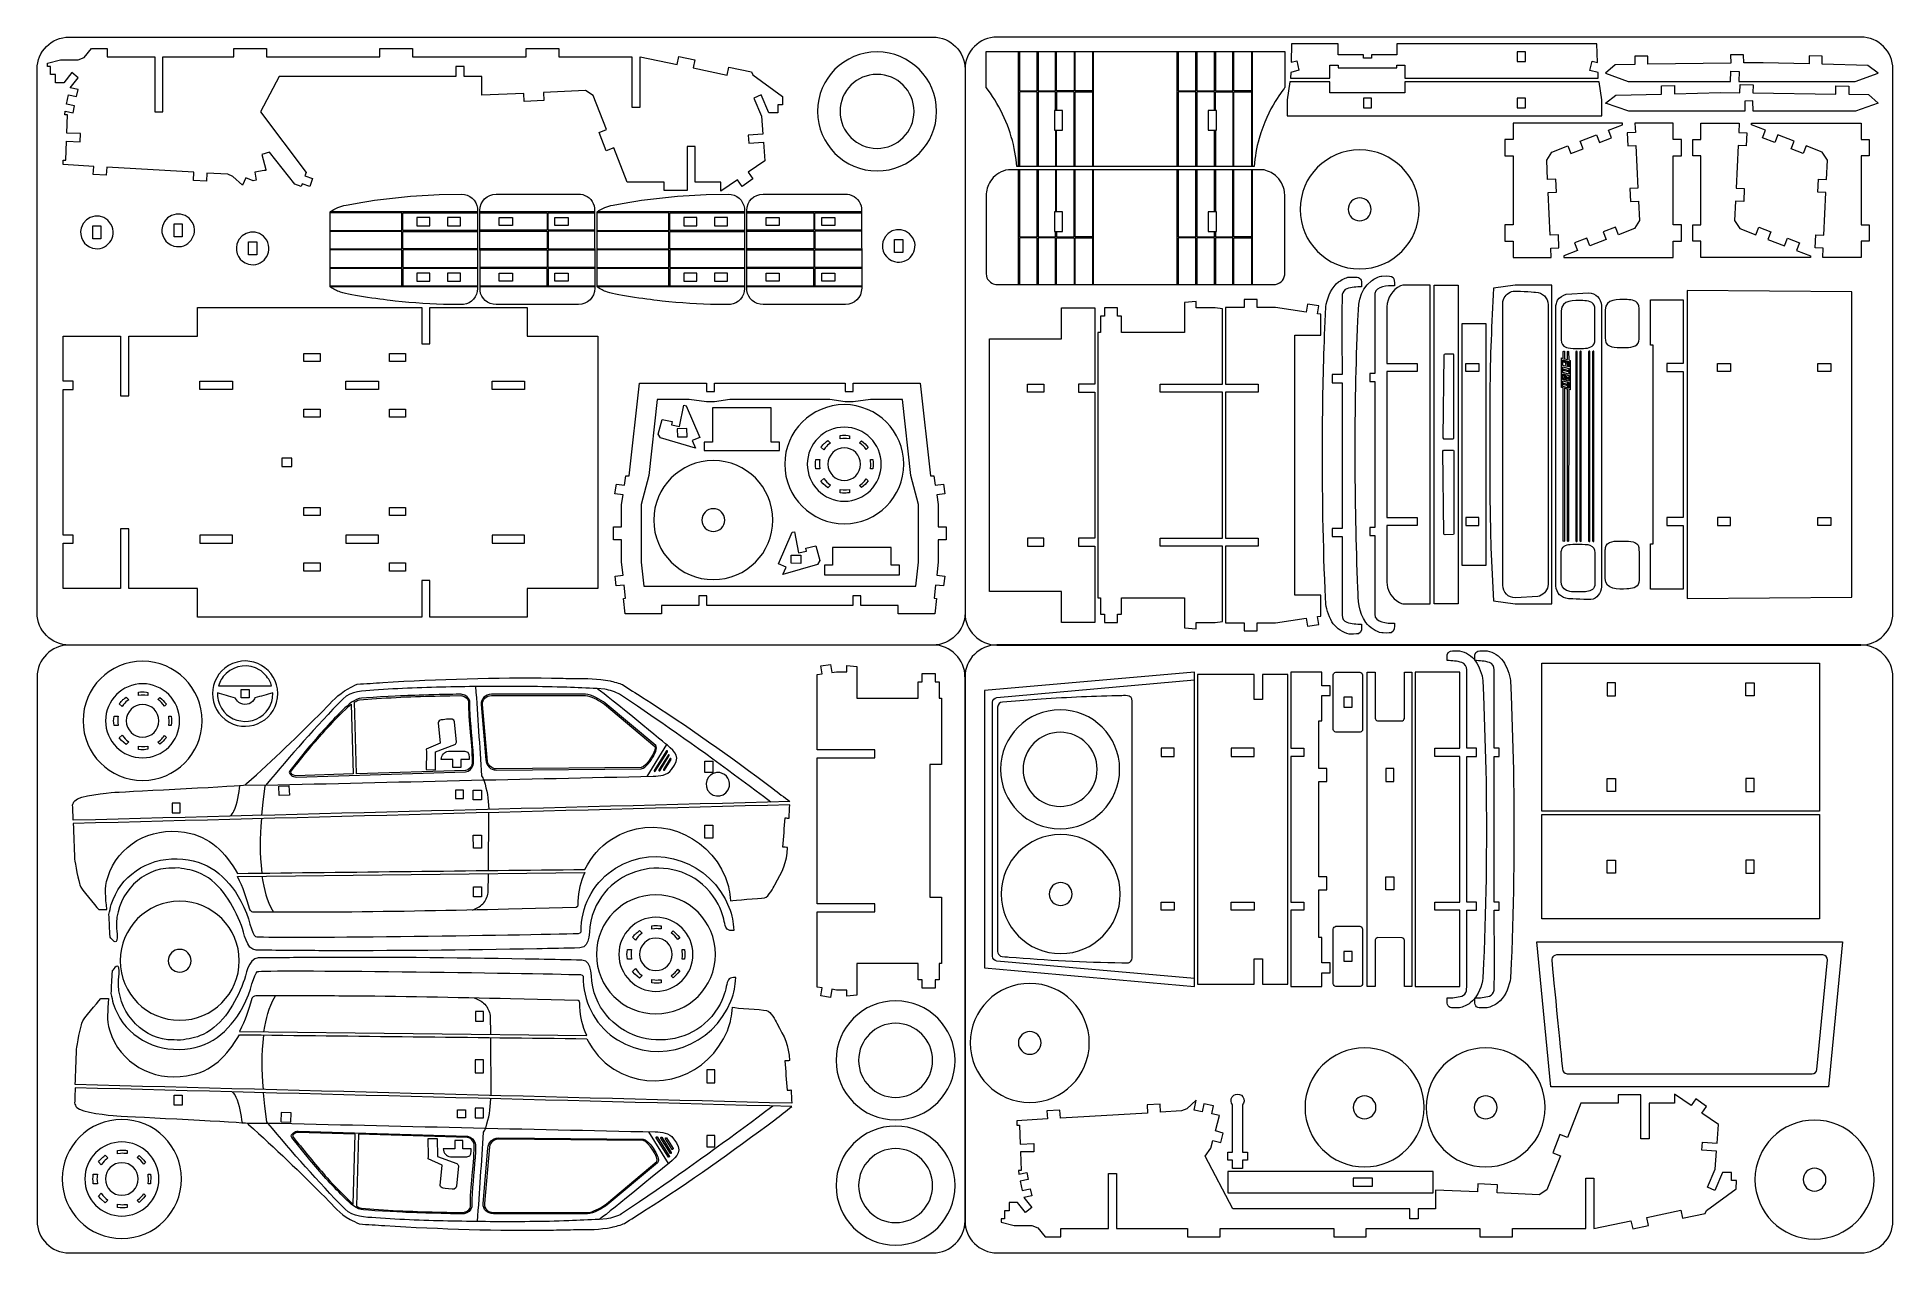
# Model space of a CAD drawing. Header units: centimetres. Extents: x -13.7 to 44.3, y -7.5 to 30.5.
import ezdxf

# ---------------------------------------------------------------- set-up
doc = ezdxf.new("R2010")
doc.units = ezdxf.units.CM
doc.header["$MEASUREMENT"] = 0
doc.layers.add('Camada 1', color=7, linetype='Continuous')

msp = doc.modelspace()

# ---------------------------------------------------------------- linework, layer by layer
at = {"layer": 'Camada 1', "color": 240, "lineweight": 20}
for points in [[(-13.7241, 29.54315), (-13.7241, 29.54315), (-13.7241, 12.54315), (-13.7241, 12.54315), (-13.7241, 12.54315), (-13.7241, 11.99315), (-13.2741, 11.54315), (-12.72409, 11.54315), (-12.72409, 11.54315), (-12.72409, 11.54315), (14.2759, 11.54315), (14.2759, 11.54315), (14.2759, 11.54315), (14.8259, 11.54315), (15.27591, 11.99315), (15.27591, 12.54315), (15.27591, 12.54315), (15.27591, 12.54315), (15.27591, 29.54315), (15.27591, 29.54315), (15.27591, 29.54315), (15.27591, 30.09315), (14.8259, 30.54315), (14.2759, 30.54315), (14.2759, 30.54315), (14.2759, 30.54315), (-12.72409, 30.54315), (-12.72409, 30.54315), (-12.72409, 30.54315), (-13.2741, 30.54315), (-13.7241, 30.09315), (-13.7241, 29.54315)], [(44.27592, 29.54315), (44.27592, 29.54315), (44.27592, 12.54315), (44.27592, 12.54315), (44.27592, 12.54315), (44.27592, 11.99315), (43.82592, 11.54315), (43.27591, 11.54315), (43.27591, 11.54315), (43.27591, 11.54315), (16.27592, 11.54315), (16.27592, 11.54315), (16.27592, 11.54315), (15.72592, 11.54315), (15.27591, 11.99315), (15.27591, 12.54315), (15.27591, 12.54315), (15.27591, 12.54315), (15.27591, 29.54315), (15.27591, 29.54315), (15.27591, 29.54315), (15.27591, 30.09315), (15.72592, 30.54315), (16.27592, 30.54315), (16.27592, 30.54315), (16.27592, 30.54315), (43.27591, 30.54315), (43.27591, 30.54315), (43.27591, 30.54315), (43.82592, 30.54315), (44.27592, 30.09315), (44.27592, 29.54315)], [(15.27591, 10.54315), (15.27591, 10.54315), (15.27591, -6.45685), (15.27591, -6.45685), (15.27591, -6.45685), (15.27591, -7.00685), (14.82591, -7.45685), (14.2759, -7.45685), (14.2759, -7.45685), (14.2759, -7.45685), (-12.72409, -7.45685), (-12.72409, -7.45685), (-12.72409, -7.45685), (-13.27409, -7.45685), (-13.7241, -7.00685), (-13.7241, -6.45685), (-13.7241, -6.45685), (-13.7241, -6.45685), (-13.7241, 10.54315), (-13.7241, 10.54315), (-13.7241, 10.54315), (-13.7241, 11.09315), (-13.27409, 11.54315), (-12.72409, 11.54315), (-12.72409, 11.54315), (-12.72409, 11.54315), (14.2759, 11.54315), (14.2759, 11.54315), (14.2759, 11.54315), (14.82591, 11.54315), (15.27591, 11.09315), (15.27591, 10.54315)], [(44.27592, 10.54425), (44.27592, 10.54425), (44.27592, -6.45575), (44.27592, -6.45575), (44.27592, -6.45575), (44.27592, -7.00575), (43.82592, -7.45575), (43.27591, -7.45575), (43.27591, -7.45575), (43.27591, -7.45575), (16.27592, -7.45575), (16.27592, -7.45575), (16.27592, -7.45575), (15.72592, -7.45575), (15.27591, -7.00575), (15.27591, -6.45575), (15.27591, -6.45575), (15.27591, -6.45575), (15.27591, 10.54425), (15.27591, 10.54425), (15.27591, 10.54425), (15.27591, 11.09425), (15.72592, 11.54425), (16.27592, 11.54425), (16.27592, 11.54425), (16.27592, 11.54425), (43.27591, 11.54425), (43.27591, 11.54425), (43.27591, 11.54425), (43.82592, 11.54425), (44.27592, 11.09425), (44.27592, 10.54425)]]:
    msp.add_open_spline(points, degree=3, knots=[0, 0, 0, 0, 0.11111111, 0.11111111, 0.11111111, 0.11111111, 0.22222222, 0.22222222, 0.22222222, 0.22222222, 0.33333333, 0.33333333, 0.33333333, 0.33333333, 0.44444444, 0.44444444, 0.44444444, 0.44444444, 0.55555556, 0.55555556, 0.55555556, 0.55555556, 0.66666667, 0.66666667, 0.66666667, 0.66666667, 0.77777778, 0.77777778, 0.77777778, 0.77777778, 1, 1, 1, 1], dxfattribs=at)
at = {"layer": 'Camada 1', "lineweight": 9}
for points, knots in [([(-6.57969, 26.40812), (-6.57969, 26.40812), (-6.70587, 26.87902), (-6.70587, 26.87902), (-6.70587, 26.87902), (-6.70587, 26.87902), (-6.45957, 26.94502), (-6.45957, 26.94502), (-6.45957, 26.94502), (-6.45957, 26.94502), (-5.66424, 25.94353), (-5.66424, 25.94353), (-5.66424, 25.94353), (-5.66424, 25.94353), (-5.4717, 25.8761), (-5.4717, 25.8761), (-5.4717, 25.8761), (-5.4717, 25.8761), (-5.44219, 25.96038), (-5.44219, 25.96038), (-5.44219, 25.96038), (-5.44219, 25.96038), (-5.20152, 25.87611), (-5.20152, 25.87611), (-5.20152, 25.87611), (-5.20152, 25.87611), (-5.11387, 26.1264), (-5.11387, 26.1264), (-5.11387, 26.1264), (-5.11387, 26.1264), (-5.35454, 26.21068), (-5.35454, 26.21068), (-5.35454, 26.21068), (-5.35454, 26.21068), (-5.31899, 26.31218), (-5.31899, 26.31218), (-5.31899, 26.31218), (-5.31899, 26.31218), (-6.74009, 28.20902), (-6.74009, 28.20902), (-6.74009, 28.20902), (-6.74009, 28.20902), (-6.16185, 29.31613), (-6.16185, 29.31613), (-6.16185, 29.31613), (-6.16185, 29.31613), (-0.63654, 29.31615), (-0.63654, 29.31615), (-0.63654, 29.31615), (-0.63654, 29.31615), (-0.63654, 29.62214), (-0.63654, 29.62214), (-0.63654, 29.62214), (-0.63654, 29.62214), (-0.38154, 29.62215), (-0.38154, 29.62215), (-0.38154, 29.62215), (-0.38154, 29.62215), (-0.38154, 29.31615), (-0.38154, 29.31615), (-0.38154, 29.31615), (-0.38154, 29.31615), (0.17352, 29.31615), (0.17352, 29.31615), (0.17352, 29.31615), (0.17352, 29.31615), (0.17456, 28.72411), (0.17456, 28.72411), (0.17456, 28.72411), (0.17456, 28.72411), (1.48741, 28.78578), (1.48741, 28.78578), (1.48741, 28.78578), (1.48741, 28.78578), (1.49938, 28.53107), (1.49938, 28.53107), (1.49938, 28.53107), (1.49938, 28.53107), (2.11069, 28.55978), (2.11069, 28.55978), (2.11069, 28.55978), (2.11069, 28.55978), (2.09873, 28.8145), (2.09873, 28.8145), (2.09873, 28.8145), (2.09873, 28.8145), (3.41157, 28.87618), (3.41157, 28.87618), (3.41157, 28.87618), (3.41157, 28.87618), (3.65813, 28.72174), (3.65813, 28.72174), (3.65813, 28.72174), (3.65813, 28.72174), (4.07535, 27.65035), (4.07535, 27.65035), (4.07535, 27.65035), (4.07535, 27.65035), (3.83774, 27.55781), (3.83774, 27.55781), (3.83774, 27.55781), (3.83774, 27.55781), (4.05984, 26.98746), (4.05984, 26.98746), (4.05984, 26.98746), (4.05984, 26.98746), (4.29746, 27.07999), (4.29746, 27.07999), (4.29746, 27.07999), (4.29746, 27.07999), (4.7146, 26.0088), (4.7146, 26.0088), (4.7146, 26.0088), (4.7146, 26.0088), (5.87768, 26.00882), (5.87768, 26.00882), (5.87768, 26.00882), (5.87768, 26.00882), (5.87768, 25.75382), (5.87768, 25.75382), (5.87768, 25.75382), (5.87768, 25.75382), (6.59172, 25.75383), (6.59172, 25.75383), (6.59172, 25.75383), (6.59172, 25.75383), (6.59172, 27.12642), (6.59172, 27.12642), (6.59172, 27.12642), (6.59172, 27.12642), (6.84672, 27.12642), (6.84672, 27.12642), (6.84672, 27.12642), (6.84672, 27.12642), (6.84672, 26.00883), (6.84672, 26.00883), (6.84672, 26.00883), (6.84672, 26.00883), (7.64392, 26.00884), (7.64392, 26.00884), (7.64392, 26.00884), (7.64392, 26.00884), (7.64373, 25.72419), (7.64373, 25.72419), (7.64373, 25.72419), (7.64373, 25.72419), (8.16316, 26.08588), (8.16316, 26.08588), (8.16316, 26.08588), (8.16316, 26.08588), (8.30888, 25.87662), (8.30888, 25.87662), (8.30888, 25.87662), (8.30888, 25.87662), (8.6437, 26.10976), (8.6437, 26.10976), (8.6437, 26.10976), (8.6437, 26.10976), (8.49799, 26.31902), (8.49799, 26.31902), (8.49799, 26.31902), (8.49799, 26.31902), (9.01742, 26.68071), (9.01742, 26.68071), (9.01742, 26.68071), (9.01742, 26.68071), (8.97455, 27.25723), (8.97455, 27.25723), (8.97455, 27.25723), (8.97455, 27.25723), (8.51682, 27.22318), (8.51682, 27.22318), (8.51682, 27.22318), (8.51682, 27.22318), (8.49791, 27.47748), (8.49791, 27.47748), (8.49791, 27.47748), (8.49791, 27.47748), (8.95564, 27.51153), (8.95564, 27.51153), (8.95564, 27.51153), (8.95564, 27.51153), (8.91375, 28.07496), (8.91375, 28.07496), (8.91375, 28.07496), (8.91375, 28.07496), (8.67355, 28.63782), (8.67355, 28.63782), (8.67355, 28.63782), (8.67355, 28.63782), (8.90809, 28.73791), (8.90809, 28.73791), (8.90809, 28.73791), (8.90809, 28.73791), (9.1483, 28.17503), (9.1483, 28.17503), (9.1483, 28.17503), (9.1483, 28.17503), (9.42267, 28.17501), (9.42267, 28.17501), (9.42267, 28.17501), (9.42267, 28.17501), (9.42267, 28.43), (9.42267, 28.43), (9.42267, 28.43), (9.42267, 28.43), (9.57588, 28.42991), (9.57588, 28.42991), (9.57588, 28.42991), (9.57588, 28.42991), (9.57569, 28.6849), (9.57569, 28.6849), (9.57569, 28.6849), (9.57569, 28.6849), (8.64221, 29.36086), (8.64221, 29.36086), (8.64221, 29.36086), (8.64221, 29.36086), (8.5995, 29.46074), (8.5995, 29.46074), (8.5995, 29.46074), (8.5995, 29.46074), (7.89552, 29.60686), (7.89552, 29.60686), (7.89552, 29.60686), (7.89552, 29.60686), (7.84314, 29.3573), (7.84314, 29.3573), (7.84314, 29.3573), (7.84314, 29.3573), (6.78269, 29.57988), (6.78269, 29.57988), (6.78269, 29.57988), (6.78269, 29.57988), (6.83505, 29.82942), (6.83505, 29.82942), (6.83505, 29.82942), (6.83505, 29.82942), (6.33593, 29.93418), (6.33593, 29.93418), (6.33593, 29.93418), (6.33593, 29.93418), (6.28357, 29.68464), (6.28357, 29.68464), (6.28357, 29.68464), (6.28357, 29.68464), (5.12331, 29.92815), (5.12331, 29.92815), (5.12331, 29.92815), (5.12331, 29.92815), (5.12321, 28.35195), (5.12321, 28.35195), (5.12321, 28.35195), (5.12321, 28.35195), (4.86821, 28.35195), (4.86821, 28.35195), (4.86821, 28.35195), (4.86821, 28.35195), (4.8682, 29.92815), (4.8682, 29.92815), (4.8682, 29.92815), (4.8682, 29.92815), (2.57797, 29.92815), (2.57797, 29.92815), (2.57797, 29.92815), (2.57797, 29.92815), (2.57796, 30.18315), (2.57796, 30.18315), (2.57796, 30.18315), (2.57796, 30.18315), (1.55798, 30.18315), (1.55798, 30.18315), (1.55798, 30.18315), (1.55798, 30.18315), (1.55798, 29.92815), (1.55798, 29.92815), (1.55798, 29.92815), (1.55798, 29.92815), (-1.98909, 29.92814), (-1.98909, 29.92814), (-1.98909, 29.92814), (-1.98909, 29.92814), (-1.98909, 30.18314), (-1.98909, 30.18314), (-1.98909, 30.18314), (-1.98909, 30.18314), (-3.00908, 30.18312), (-3.00908, 30.18312), (-3.00908, 30.18312), (-3.00908, 30.18312), (-3.00908, 29.92814), (-3.00908, 29.92814), (-3.00908, 29.92814), (-3.00908, 29.92814), (-6.55614, 29.92813), (-6.55614, 29.92813), (-6.55614, 29.92813), (-6.55614, 29.92813), (-6.55615, 30.18312), (-6.55615, 30.18312), (-6.55615, 30.18312), (-6.55615, 30.18312), (-7.57613, 30.18312), (-7.57613, 30.18312), (-7.57613, 30.18312), (-7.57613, 30.18312), (-7.57613, 29.92812), (-7.57613, 29.92812), (-7.57613, 29.92812), (-7.57613, 29.92812), (-9.79467, 29.9281), (-9.79467, 29.9281), (-9.79467, 29.9281), (-9.79467, 29.9281), (-9.79467, 28.2097), (-9.79467, 28.2097), (-9.79467, 28.2097), (-9.79467, 28.2097), (-10.04966, 28.2097), (-10.04966, 28.2097), (-10.04966, 28.2097), (-10.04966, 28.2097), (-10.04967, 29.9281), (-10.04967, 29.9281), (-10.04967, 29.9281), (-10.04967, 29.9281), (-11.53428, 29.9281), (-11.53428, 29.9281), (-11.53428, 29.9281), (-11.53428, 29.9281), (-11.53428, 30.18311), (-11.53428, 30.18311), (-11.53428, 30.18311), (-11.53428, 30.18311), (-12.02456, 30.1831), (-12.02456, 30.1831), (-12.02456, 30.1831), (-12.02456, 30.1831), (-12.25501, 29.901), (-12.25501, 29.901), (-12.25501, 29.901), (-12.25501, 29.901), (-12.44201, 29.83222), (-12.44201, 29.83222), (-12.44201, 29.83222), (-12.44201, 29.83222), (-12.9962, 29.83238), (-12.9962, 29.83238), (-12.9962, 29.83238), (-12.9962, 29.83238), (-13.4041, 29.73021), (-13.4041, 29.73021), (-13.4041, 29.73021), (-13.4041, 29.73021), (-13.40396, 29.62816), (-13.40396, 29.62816), (-13.40396, 29.62816), (-13.40396, 29.62816), (-13.30195, 29.62824), (-13.30195, 29.62824), (-13.30195, 29.62824), (-13.30195, 29.62824), (-13.30203, 29.37333), (-13.30203, 29.37333), (-13.30203, 29.37333), (-13.30203, 29.37333), (-13.14902, 29.37347), (-13.14902, 29.37347), (-13.14902, 29.37347), (-13.14902, 29.37347), (-13.14924, 29.11846), (-13.14924, 29.11846), (-13.14924, 29.11846), (-13.14924, 29.11846), (-12.89234, 29.11839), (-12.89234, 29.11839), (-12.89234, 29.11839), (-12.89234, 29.11839), (-12.6382, 29.4319), (-12.6382, 29.4319), (-12.6382, 29.4319), (-12.6382, 29.4319), (-12.44072, 29.27058), (-12.44072, 29.27058), (-12.44072, 29.27058), (-12.44072, 29.27058), (-12.69486, 28.95947), (-12.69486, 28.95947), (-12.69486, 28.95947), (-12.69486, 28.95947), (-12.44552, 28.90602), (-12.44552, 28.90602), (-12.44552, 28.90602), (-12.44552, 28.90602), (-12.49174, 28.69043), (-12.49174, 28.69043), (-12.49174, 28.69043), (-12.49174, 28.69043), (-12.74107, 28.74388), (-12.74107, 28.74388), (-12.74107, 28.74388), (-12.74107, 28.74388), (-12.80521, 28.44468), (-12.80521, 28.44468), (-12.80521, 28.44468), (-12.80521, 28.44468), (-12.55588, 28.39122), (-12.55588, 28.39122), (-12.55588, 28.39122), (-12.55588, 28.39122), (-12.6021, 28.17565), (-12.6021, 28.17565), (-12.6021, 28.17565), (-12.6021, 28.17565), (-12.85143, 28.2291), (-12.85143, 28.2291), (-12.85143, 28.2291), (-12.85143, 28.2291), (-12.85562, 28.11475), (-12.85562, 28.11475), (-12.85562, 28.11475), (-12.85562, 28.11475), (-12.77413, 28.11176), (-12.77413, 28.11176), (-12.77413, 28.11176), (-12.77413, 28.11176), (-12.79497, 27.54365), (-12.79497, 27.54365), (-12.79497, 27.54365), (-12.79497, 27.54365), (-12.36681, 27.52795), (-12.36681, 27.52795), (-12.36681, 27.52795), (-12.36681, 27.52795), (-12.37615, 27.27312), (-12.37615, 27.27312), (-12.37615, 27.27312), (-12.37615, 27.27312), (-12.80431, 27.28882), (-12.80431, 27.28882), (-12.80431, 27.28882), (-12.80431, 27.28882), (-12.82618, 26.69232), (-12.82618, 26.69232), (-12.82618, 26.69232), (-12.82618, 26.69232), (-12.90777, 26.69232), (-12.90777, 26.69232), (-12.90777, 26.69232), (-12.90777, 26.69232), (-12.91263, 26.55981), (-12.91263, 26.55981), (-12.91263, 26.55981), (-12.91263, 26.55981), (-11.9565, 26.5031), (-11.9565, 26.5031), (-11.9565, 26.5031), (-11.9565, 26.5031), (-11.9716, 26.24855), (-11.9716, 26.24855), (-11.9716, 26.24855), (-11.9716, 26.24855), (-11.56432, 26.22439), (-11.56432, 26.22439), (-11.56432, 26.22439), (-11.56432, 26.22439), (-11.54922, 26.47894), (-11.54922, 26.47894), (-11.54922, 26.47894), (-11.54922, 26.47894), (-8.82493, 26.31736), (-8.82493, 26.31736), (-8.82493, 26.31736), (-8.82493, 26.31736), (-8.84003, 26.06281), (-8.84003, 26.06281), (-8.84003, 26.06281), (-8.84003, 26.06281), (-8.43275, 26.03865), (-8.43275, 26.03865), (-8.43275, 26.03865), (-8.43275, 26.03865), (-8.41765, 26.2932), (-8.41765, 26.2932), (-8.41765, 26.2932), (-8.41765, 26.2932), (-7.76104, 26.25425), (-7.76104, 26.25425), (-7.76104, 26.25425), (-7.76104, 26.25425), (-7.60338, 26.18689), (-7.60338, 26.18689), (-7.60338, 26.18689), (-7.60338, 26.18689), (-7.30153, 25.91239), (-7.30153, 25.91239), (-7.30153, 25.91239), (-7.30153, 25.91239), (-7.20082, 26.14666), (-7.20082, 26.14666), (-7.20082, 26.14666), (-7.20082, 26.14666), (-6.97455, 26.04938), (-6.97455, 26.04938), (-6.97455, 26.04938), (-6.97455, 26.04938), (-6.87451, 26.0693), (-6.87451, 26.0693), (-6.87451, 26.0693), (-6.87451, 26.0693), (-6.9243, 26.31938), (-6.9243, 26.31938), (-6.9243, 26.31938), (-6.9243, 26.31938), (-6.63154, 26.37766), (-6.63154, 26.37766), (-6.63154, 26.37766), (-6.63154, 26.37766), (-6.5801, 26.37766), (-6.5801, 26.37766), (-6.5801, 26.37766), (-6.5801, 26.37766), (-6.57969, 26.40812), (-6.57969, 26.40812)], [0, 0, 0, 0, 0.00757576, 0.00757576, 0.00757576, 0.00757576, 0.01515152, 0.01515152, 0.01515152, 0.01515152, 0.02272727, 0.02272727, 0.02272727, 0.02272727, 0.03030303, 0.03030303, 0.03030303, 0.03030303, 0.03787879, 0.03787879, 0.03787879, 0.03787879, 0.04545455, 0.04545455, 0.04545455, 0.04545455, 0.0530303, 0.0530303, 0.0530303, 0.0530303, 0.06060606, 0.06060606, 0.06060606, 0.06060606, 0.06818182, 0.06818182, 0.06818182, 0.06818182, 0.07575758, 0.07575758, 0.07575758, 0.07575758, 0.08333333, 0.08333333, 0.08333333, 0.08333333, 0.09090909, 0.09090909, 0.09090909, 0.09090909, 0.09848485, 0.09848485, 0.09848485, 0.09848485, 0.10606061, 0.10606061, 0.10606061, 0.10606061, 0.11363636, 0.11363636, 0.11363636, 0.11363636, 0.12121212, 0.12121212, 0.12121212, 0.12121212, 0.12878788, 0.12878788, 0.12878788, 0.12878788, 0.13636364, 0.13636364, 0.13636364, 0.13636364, 0.14393939, 0.14393939, 0.14393939, 0.14393939, 0.15151515, 0.15151515, 0.15151515, 0.15151515, 0.15909091, 0.15909091, 0.15909091, 0.15909091, 0.16666667, 0.16666667, 0.16666667, 0.16666667, 0.17424242, 0.17424242, 0.17424242, 0.17424242, 0.18181818, 0.18181818, 0.18181818, 0.18181818, 0.18939394, 0.18939394, 0.18939394, 0.18939394, 0.1969697, 0.1969697, 0.1969697, 0.1969697, 0.20454545, 0.20454545, 0.20454545, 0.20454545, 0.21212121, 0.21212121, 0.21212121, 0.21212121, 0.21969697, 0.21969697, 0.21969697, 0.21969697, 0.22727273, 0.22727273, 0.22727273, 0.22727273, 0.23484848, 0.23484848, 0.23484848, 0.23484848, 0.24242424, 0.24242424, 0.24242424, 0.24242424, 0.25, 0.25, 0.25, 0.25, 0.25757576, 0.25757576, 0.25757576, 0.25757576, 0.26515152, 0.26515152, 0.26515152, 0.26515152, 0.27272727, 0.27272727, 0.27272727, 0.27272727, 0.28030303, 0.28030303, 0.28030303, 0.28030303, 0.28787879, 0.28787879, 0.28787879, 0.28787879, 0.29545455, 0.29545455, 0.29545455, 0.29545455, 0.3030303, 0.3030303, 0.3030303, 0.3030303, 0.31060606, 0.31060606, 0.31060606, 0.31060606, 0.31818182, 0.31818182, 0.31818182, 0.31818182, 0.32575758, 0.32575758, 0.32575758, 0.32575758, 0.33333333, 0.33333333, 0.33333333, 0.33333333, 0.34090909, 0.34090909, 0.34090909, 0.34090909, 0.34848485, 0.34848485, 0.34848485, 0.34848485, 0.35606061, 0.35606061, 0.35606061, 0.35606061, 0.36363636, 0.36363636, 0.36363636, 0.36363636, 0.37121212, 0.37121212, 0.37121212, 0.37121212, 0.37878788, 0.37878788, 0.37878788, 0.37878788, 0.38636364, 0.38636364, 0.38636364, 0.38636364, 0.39393939, 0.39393939, 0.39393939, 0.39393939, 0.40151515, 0.40151515, 0.40151515, 0.40151515, 0.40909091, 0.40909091, 0.40909091, 0.40909091, 0.41666667, 0.41666667, 0.41666667, 0.41666667, 0.42424242, 0.42424242, 0.42424242, 0.42424242, 0.43181818, 0.43181818, 0.43181818, 0.43181818, 0.43939394, 0.43939394, 0.43939394, 0.43939394, 0.4469697, 0.4469697, 0.4469697, 0.4469697, 0.45454545, 0.45454545, 0.45454545, 0.45454545, 0.46212121, 0.46212121, 0.46212121, 0.46212121, 0.46969697, 0.46969697, 0.46969697, 0.46969697, 0.47727273, 0.47727273, 0.47727273, 0.47727273, 0.48484848, 0.48484848, 0.48484848, 0.48484848, 0.49242424, 0.49242424, 0.49242424, 0.49242424, 0.5, 0.5, 0.5, 0.5, 0.50757576, 0.50757576, 0.50757576, 0.50757576, 0.51515152, 0.51515152, 0.51515152, 0.51515152, 0.52272727, 0.52272727, 0.52272727, 0.52272727, 0.53030303, 0.53030303, 0.53030303, 0.53030303, 0.53787879, 0.53787879, 0.53787879, 0.53787879, 0.54545455, 0.54545455, 0.54545455, 0.54545455, 0.5530303, 0.5530303, 0.5530303, 0.5530303, 0.56060606, 0.56060606, 0.56060606, 0.56060606, 0.56818182, 0.56818182, 0.56818182, 0.56818182, 0.57575758, 0.57575758, 0.57575758, 0.57575758, 0.58333333, 0.58333333, 0.58333333, 0.58333333, 0.59090909, 0.59090909, 0.59090909, 0.59090909, 0.59848485, 0.59848485, 0.59848485, 0.59848485, 0.60606061, 0.60606061, 0.60606061, 0.60606061, 0.61363636, 0.61363636, 0.61363636, 0.61363636, 0.62121212, 0.62121212, 0.62121212, 0.62121212, 0.62878788, 0.62878788, 0.62878788, 0.62878788, 0.63636364, 0.63636364, 0.63636364, 0.63636364, 0.64393939, 0.64393939, 0.64393939, 0.64393939, 0.65151515, 0.65151515, 0.65151515, 0.65151515, 0.65909091, 0.65909091, 0.65909091, 0.65909091, 0.66666667, 0.66666667, 0.66666667, 0.66666667, 0.67424242, 0.67424242, 0.67424242, 0.67424242, 0.68181818, 0.68181818, 0.68181818, 0.68181818, 0.68939394, 0.68939394, 0.68939394, 0.68939394, 0.6969697, 0.6969697, 0.6969697, 0.6969697, 0.70454545, 0.70454545, 0.70454545, 0.70454545, 0.71212121, 0.71212121, 0.71212121, 0.71212121, 0.71969697, 0.71969697, 0.71969697, 0.71969697, 0.72727273, 0.72727273, 0.72727273, 0.72727273, 0.73484848, 0.73484848, 0.73484848, 0.73484848, 0.74242424, 0.74242424, 0.74242424, 0.74242424, 0.75, 0.75, 0.75, 0.75, 0.75757576, 0.75757576, 0.75757576, 0.75757576, 0.76515152, 0.76515152, 0.76515152, 0.76515152, 0.77272727, 0.77272727, 0.77272727, 0.77272727, 0.78030303, 0.78030303, 0.78030303, 0.78030303, 0.78787879, 0.78787879, 0.78787879, 0.78787879, 0.79545455, 0.79545455, 0.79545455, 0.79545455, 0.8030303, 0.8030303, 0.8030303, 0.8030303, 0.81060606, 0.81060606, 0.81060606, 0.81060606, 0.81818182, 0.81818182, 0.81818182, 0.81818182, 0.82575758, 0.82575758, 0.82575758, 0.82575758, 0.83333333, 0.83333333, 0.83333333, 0.83333333, 0.84090909, 0.84090909, 0.84090909, 0.84090909, 0.84848485, 0.84848485, 0.84848485, 0.84848485, 0.85606061, 0.85606061, 0.85606061, 0.85606061, 0.86363636, 0.86363636, 0.86363636, 0.86363636, 0.87121212, 0.87121212, 0.87121212, 0.87121212, 0.87878788, 0.87878788, 0.87878788, 0.87878788, 0.88636364, 0.88636364, 0.88636364, 0.88636364, 0.89393939, 0.89393939, 0.89393939, 0.89393939, 0.90151515, 0.90151515, 0.90151515, 0.90151515, 0.90909091, 0.90909091, 0.90909091, 0.90909091, 0.91666667, 0.91666667, 0.91666667, 0.91666667, 0.92424242, 0.92424242, 0.92424242, 0.92424242, 0.93181818, 0.93181818, 0.93181818, 0.93181818, 0.93939394, 0.93939394, 0.93939394, 0.93939394, 0.9469697, 0.9469697, 0.9469697, 0.9469697, 0.95454545, 0.95454545, 0.95454545, 0.95454545, 0.96212121, 0.96212121, 0.96212121, 0.96212121, 0.96969697, 0.96969697, 0.96969697, 0.96969697, 0.97727273, 0.97727273, 0.97727273, 0.97727273, 0.98484848, 0.98484848, 0.98484848, 0.98484848, 1, 1, 1, 1]), ([(27.72655, 29.98592), (27.72655, 29.98592), (27.72655, 29.88392), (27.72655, 29.88392), (27.72655, 29.88392), (27.72655, 29.88392), (27.98155, 29.88392), (27.98155, 29.88392), (27.98155, 29.88392), (27.98155, 29.88392), (27.98155, 29.98592), (27.98155, 29.98592), (27.98155, 29.98592), (27.98155, 29.98592), (28.77203, 29.98592), (28.77203, 29.98592), (28.77203, 29.98592), (28.77203, 29.98592), (28.77203, 30.33566), (28.77203, 30.33566), (28.77203, 30.33566), (28.77203, 30.33566), (35.02408, 30.33566), (35.02408, 30.33566), (35.02408, 30.33566), (35.02408, 30.33566), (35.04839, 29.7471), (35.04839, 29.7471), (35.04839, 29.7471), (35.04839, 29.7471), (34.87594, 29.79421), (34.87594, 29.79421), (34.87594, 29.79421), (34.87594, 29.79421), (34.80481, 29.50358), (34.80481, 29.50358), (34.80481, 29.50358), (34.80481, 29.50358), (35.06135, 29.4335), (35.06135, 29.4335), (35.06135, 29.4335), (35.06135, 29.4335), (35.06872, 29.25511), (35.06872, 29.25511), (35.06872, 29.25511), (35.06872, 29.25511), (29.02703, 29.25511), (29.02703, 29.25511), (29.02703, 29.25511), (29.02703, 29.25511), (29.02703, 29.66311), (29.02703, 29.66311), (29.02703, 29.66311), (29.02703, 29.66311), (28.77203, 29.66311), (28.77203, 29.66311), (28.77203, 29.66311), (28.77203, 29.66311), (28.77203, 29.58542), (28.77203, 29.58542), (28.77203, 29.58542), (28.77203, 29.58542), (26.93606, 29.58542), (26.93606, 29.58542), (26.93606, 29.58542), (26.93606, 29.58542), (26.93606, 29.66311), (26.93606, 29.66311), (26.93606, 29.66311), (26.93606, 29.66311), (26.68107, 29.66311), (26.68107, 29.66311), (26.68107, 29.66311), (26.68107, 29.66311), (26.68107, 29.25511), (26.68107, 29.25511), (26.68107, 29.25511), (26.68107, 29.25511), (25.44954, 29.25511), (25.44954, 29.25511), (25.44954, 29.25511), (25.44954, 29.25511), (25.45551, 29.44101), (25.45551, 29.44101), (25.45551, 29.44101), (25.45551, 29.44101), (25.7137, 29.51156), (25.7137, 29.51156), (25.7137, 29.51156), (25.7137, 29.51156), (25.64248, 29.80247), (25.64248, 29.80247), (25.64248, 29.80247), (25.64248, 29.80247), (25.46575, 29.75998), (25.46575, 29.75998), (25.46575, 29.75998), (25.46575, 29.75998), (25.48422, 30.33566), (25.48422, 30.33566), (25.48422, 30.33566), (25.48422, 30.33566), (26.93606, 30.33566), (26.93606, 30.33566), (26.93606, 30.33566), (26.93606, 30.33566), (26.93606, 29.98592), (26.93606, 29.98592), (26.93606, 29.98592), (26.93606, 29.98592), (27.72655, 29.98592), (27.72655, 29.98592)], [0, 0, 0, 0, 0.03448276, 0.03448276, 0.03448276, 0.03448276, 0.06896552, 0.06896552, 0.06896552, 0.06896552, 0.10344828, 0.10344828, 0.10344828, 0.10344828, 0.13793103, 0.13793103, 0.13793103, 0.13793103, 0.17241379, 0.17241379, 0.17241379, 0.17241379, 0.20689655, 0.20689655, 0.20689655, 0.20689655, 0.24137931, 0.24137931, 0.24137931, 0.24137931, 0.27586207, 0.27586207, 0.27586207, 0.27586207, 0.31034483, 0.31034483, 0.31034483, 0.31034483, 0.34482759, 0.34482759, 0.34482759, 0.34482759, 0.37931034, 0.37931034, 0.37931034, 0.37931034, 0.4137931, 0.4137931, 0.4137931, 0.4137931, 0.44827586, 0.44827586, 0.44827586, 0.44827586, 0.48275862, 0.48275862, 0.48275862, 0.48275862, 0.51724138, 0.51724138, 0.51724138, 0.51724138, 0.55172414, 0.55172414, 0.55172414, 0.55172414, 0.5862069, 0.5862069, 0.5862069, 0.5862069, 0.62068966, 0.62068966, 0.62068966, 0.62068966, 0.65517241, 0.65517241, 0.65517241, 0.65517241, 0.68965517, 0.68965517, 0.68965517, 0.68965517, 0.72413793, 0.72413793, 0.72413793, 0.72413793, 0.75862069, 0.75862069, 0.75862069, 0.75862069, 0.79310345, 0.79310345, 0.79310345, 0.79310345, 0.82758621, 0.82758621, 0.82758621, 0.82758621, 0.86206897, 0.86206897, 0.86206897, 0.86206897, 0.89655172, 0.89655172, 0.89655172, 0.89655172, 0.93103448, 0.93103448, 0.93103448, 0.93103448, 1, 1, 1, 1]), ([(12.52694, 30.08297), (13.55449, 30.08297), (14.38749, 29.24997), (14.38749, 28.22242), (14.38749, 28.22242), (14.38749, 27.19487), (13.55449, 26.36187), (12.52694, 26.36187), (12.52694, 26.36187), (11.49939, 26.36187), (10.66639, 27.19487), (10.66639, 28.22242), (10.66639, 28.22242), (10.66639, 29.24997), (11.49939, 30.08297), (12.52694, 30.08297)], [0, 0, 0, 0, 0.2, 0.2, 0.2, 0.2, 0.4, 0.4, 0.4, 0.4, 0.6, 0.6, 0.6, 0.6, 1, 1, 1, 1]), ([(16.87239, 26.72101), (16.87239, 26.72101), (16.89584, 26.49825), (16.89584, 26.49825), (16.89584, 26.49825), (16.89584, 26.49825), (24.30997, 26.49817), (24.30997, 26.49817), (24.30997, 26.49817), (24.34402, 26.82144), (24.37899, 27.0626), (24.46795, 27.37873), (24.46795, 27.37873), (24.73759, 28.33689), (25.26559, 28.95111), (25.27121, 28.96814), (25.27121, 28.96814), (25.27121, 28.96814), (25.27122, 30.09012), (25.27122, 30.09012), (25.27122, 30.09012), (25.27122, 30.09012), (15.93468, 30.09025), (15.93468, 30.09025), (15.93468, 30.09025), (15.93468, 30.09025), (15.93467, 28.96826), (15.93467, 28.96826), (15.93467, 28.96826), (15.93467, 28.96826), (16.06795, 28.78825), (16.06795, 28.78825), (16.06795, 28.78825), (16.45208, 28.24227), (16.72032, 27.59944), (16.83819, 26.94236), (16.83819, 26.94236), (16.83819, 26.94236), (16.87239, 26.72101), (16.87239, 26.72101)], [0, 0, 0, 0, 0.09090909, 0.09090909, 0.09090909, 0.09090909, 0.18181818, 0.18181818, 0.18181818, 0.18181818, 0.27272727, 0.27272727, 0.27272727, 0.27272727, 0.36363636, 0.36363636, 0.36363636, 0.36363636, 0.45454545, 0.45454545, 0.45454545, 0.45454545, 0.54545455, 0.54545455, 0.54545455, 0.54545455, 0.63636364, 0.63636364, 0.63636364, 0.63636364, 0.72727273, 0.72727273, 0.72727273, 0.72727273, 0.81818182, 0.81818182, 0.81818182, 0.81818182, 1, 1, 1, 1]), ([(32.79196, 29.77736), (32.79196, 29.77736), (32.53689, 29.77736), (32.53689, 29.77736), (32.53689, 29.77736), (32.53689, 29.77736), (32.53698, 30.0834), (32.53698, 30.0834), (32.53698, 30.0834), (32.53698, 30.0834), (32.79196, 30.0834), (32.79196, 30.0834), (32.79196, 30.0834), (32.79196, 30.0834), (32.79196, 29.77736), (32.79196, 29.77736)], [0, 0, 0, 0, 0.2, 0.2, 0.2, 0.2, 0.4, 0.4, 0.4, 0.4, 0.6, 0.6, 0.6, 0.6, 1, 1, 1, 1]), ([(43.82041, 29.41374), (43.82041, 29.41374), (43.09205, 29.15886), (43.09205, 29.15886), (43.09205, 29.15886), (43.09205, 29.15886), (39.45791, 29.15915), (39.45791, 29.15915), (39.45791, 29.15915), (39.45791, 29.15915), (39.46709, 29.47292), (39.46709, 29.47292), (39.46709, 29.47292), (39.46709, 29.47292), (39.21472, 29.4803), (39.21472, 29.4803), (39.21472, 29.4803), (39.21472, 29.4803), (39.20532, 29.15908), (39.20532, 29.15908), (39.20532, 29.15908), (39.20532, 29.15908), (35.99915, 29.15886), (35.99915, 29.15886), (35.99915, 29.15886), (35.99915, 29.15886), (35.29031, 29.41375), (35.29031, 29.41375), (35.29031, 29.41375), (35.29031, 29.41375), (35.59973, 29.67909), (35.59973, 29.67909), (35.59973, 29.67909), (35.59973, 29.67909), (36.21166, 29.68767), (36.21166, 29.68767), (36.21166, 29.68767), (36.21166, 29.68767), (36.20809, 29.94262), (36.20809, 29.94262), (36.20809, 29.94262), (36.20809, 29.94262), (36.61604, 29.94836), (36.61604, 29.94836), (36.61604, 29.94836), (36.61604, 29.94836), (36.61962, 29.69337), (36.61962, 29.69337), (36.61962, 29.69337), (36.61962, 29.69337), (39.20693, 29.72963), (39.20693, 29.72963), (39.20693, 29.72963), (39.20693, 29.72963), (39.20336, 29.98459), (39.20336, 29.98459), (39.20336, 29.98459), (39.20336, 29.98459), (39.61131, 29.99031), (39.61131, 29.99031), (39.61131, 29.99031), (39.61131, 29.99031), (39.61489, 29.73534), (39.61489, 29.73534), (39.61489, 29.73534), (39.61489, 29.73534), (40.22682, 29.74392), (40.22682, 29.74392), (40.22682, 29.74392), (40.22682, 29.74392), (41.6559, 29.70561), (41.6559, 29.70561), (41.6559, 29.70561), (41.6559, 29.70561), (41.66274, 29.9605), (41.66274, 29.9605), (41.66274, 29.9605), (41.66274, 29.9605), (42.07058, 29.94956), (42.07058, 29.94956), (42.07058, 29.94956), (42.07058, 29.94956), (42.06374, 29.69467), (42.06374, 29.69467), (42.06374, 29.69467), (42.06374, 29.69467), (43.49283, 29.65636), (43.49283, 29.65636), (43.49283, 29.65636), (43.49283, 29.65636), (43.82041, 29.41374), (43.82041, 29.41374)], [0, 0, 0, 0, 0.04166667, 0.04166667, 0.04166667, 0.04166667, 0.08333333, 0.08333333, 0.08333333, 0.08333333, 0.125, 0.125, 0.125, 0.125, 0.16666667, 0.16666667, 0.16666667, 0.16666667, 0.20833333, 0.20833333, 0.20833333, 0.20833333, 0.25, 0.25, 0.25, 0.25, 0.29166667, 0.29166667, 0.29166667, 0.29166667, 0.33333333, 0.33333333, 0.33333333, 0.33333333, 0.375, 0.375, 0.375, 0.375, 0.41666667, 0.41666667, 0.41666667, 0.41666667, 0.45833333, 0.45833333, 0.45833333, 0.45833333, 0.5, 0.5, 0.5, 0.5, 0.54166667, 0.54166667, 0.54166667, 0.54166667, 0.58333333, 0.58333333, 0.58333333, 0.58333333, 0.625, 0.625, 0.625, 0.625, 0.66666667, 0.66666667, 0.66666667, 0.66666667, 0.70833333, 0.70833333, 0.70833333, 0.70833333, 0.75, 0.75, 0.75, 0.75, 0.79166667, 0.79166667, 0.79166667, 0.79166667, 0.83333333, 0.83333333, 0.83333333, 0.83333333, 0.875, 0.875, 0.875, 0.875, 0.91666667, 0.91666667, 0.91666667, 0.91666667, 1, 1, 1, 1]), ([(12.52694, 29.37967), (13.16607, 29.37967), (13.68419, 28.86155), (13.68419, 28.22242), (13.68419, 28.22242), (13.68419, 27.58329), (13.16607, 27.06517), (12.52694, 27.06517), (12.52694, 27.06517), (11.88781, 27.06517), (11.36969, 27.58329), (11.36969, 28.22242), (11.36969, 28.22242), (11.36969, 28.86155), (11.88781, 29.37967), (12.52694, 29.37967)], [0, 0, 0, 0, 0.2, 0.2, 0.2, 0.2, 0.4, 0.4, 0.4, 0.4, 0.6, 0.6, 0.6, 0.6, 1, 1, 1, 1]), ([(25.34368, 28.07771), (25.34368, 28.07771), (25.34368, 28.58162), (25.34368, 28.58162), (25.34368, 28.58162), (25.34368, 28.58162), (25.42438, 29.14116), (25.42438, 29.14116), (25.42438, 29.14116), (25.42438, 29.14116), (26.68106, 29.14062), (26.68106, 29.14062), (26.68106, 29.14062), (26.68106, 29.14062), (26.68107, 28.80477), (26.68107, 28.80477), (26.68107, 28.80477), (26.68107, 28.80477), (29.02703, 28.80477), (29.02703, 28.80477), (29.02703, 28.80477), (29.02703, 28.80477), (29.02703, 29.14116), (29.02703, 29.14116), (29.02703, 29.14116), (29.02703, 29.14116), (35.09388, 29.14116), (35.09388, 29.14116), (35.09388, 29.14116), (35.09388, 29.14116), (35.17458, 28.58162), (35.17458, 28.58162), (35.17458, 28.58162), (35.17458, 28.58162), (35.17458, 28.07771), (35.17458, 28.07771), (35.17458, 28.07771), (35.17458, 28.07771), (25.34368, 28.07771), (25.34368, 28.07771)], [0, 0, 0, 0, 0.09090909, 0.09090909, 0.09090909, 0.09090909, 0.18181818, 0.18181818, 0.18181818, 0.18181818, 0.27272727, 0.27272727, 0.27272727, 0.27272727, 0.36363636, 0.36363636, 0.36363636, 0.36363636, 0.45454545, 0.45454545, 0.45454545, 0.45454545, 0.54545455, 0.54545455, 0.54545455, 0.54545455, 0.63636364, 0.63636364, 0.63636364, 0.63636364, 0.72727273, 0.72727273, 0.72727273, 0.72727273, 0.81818182, 0.81818182, 0.81818182, 0.81818182, 1, 1, 1, 1]), ([(35.29031, 28.48229), (35.29031, 28.48229), (36.01867, 28.22741), (36.01867, 28.22741), (36.01867, 28.22741), (36.01867, 28.22741), (39.65281, 28.2277), (39.65281, 28.2277), (39.65281, 28.2277), (39.65281, 28.2277), (39.64363, 28.54147), (39.64363, 28.54147), (39.64363, 28.54147), (39.64363, 28.54147), (39.896, 28.54884), (39.896, 28.54884), (39.896, 28.54884), (39.896, 28.54884), (39.9054, 28.22762), (39.9054, 28.22762), (39.9054, 28.22762), (39.9054, 28.22762), (43.11157, 28.22741), (43.11157, 28.22741), (43.11157, 28.22741), (43.11157, 28.22741), (43.82041, 28.4823), (43.82041, 28.4823), (43.82041, 28.4823), (43.82041, 28.4823), (43.51099, 28.74764), (43.51099, 28.74764), (43.51099, 28.74764), (43.51099, 28.74764), (42.89906, 28.75622), (42.89906, 28.75622), (42.89906, 28.75622), (42.89906, 28.75622), (42.90263, 29.01118), (42.90263, 29.01118), (42.90263, 29.01118), (42.90263, 29.01118), (42.49468, 29.01691), (42.49468, 29.01691), (42.49468, 29.01691), (42.49468, 29.01691), (42.4911, 28.76193), (42.4911, 28.76193), (42.4911, 28.76193), (42.4911, 28.76193), (39.90379, 28.79818), (39.90379, 28.79818), (39.90379, 28.79818), (39.90379, 28.79818), (39.90736, 29.05314), (39.90736, 29.05314), (39.90736, 29.05314), (39.90736, 29.05314), (39.49941, 29.05886), (39.49941, 29.05886), (39.49941, 29.05886), (39.49941, 29.05886), (39.49583, 28.80389), (39.49583, 28.80389), (39.49583, 28.80389), (39.49583, 28.80389), (38.8839, 28.81246), (38.8839, 28.81246), (38.8839, 28.81246), (38.8839, 28.81246), (37.45482, 28.77416), (37.45482, 28.77416), (37.45482, 28.77416), (37.45482, 28.77416), (37.44798, 29.02904), (37.44798, 29.02904), (37.44798, 29.02904), (37.44798, 29.02904), (37.04014, 29.01812), (37.04014, 29.01812), (37.04014, 29.01812), (37.04014, 29.01812), (37.04698, 28.76322), (37.04698, 28.76322), (37.04698, 28.76322), (37.04698, 28.76322), (35.61789, 28.7249), (35.61789, 28.7249), (35.61789, 28.7249), (35.61789, 28.7249), (35.29031, 28.48229), (35.29031, 28.48229)], [0, 0, 0, 0, 0.04166667, 0.04166667, 0.04166667, 0.04166667, 0.08333333, 0.08333333, 0.08333333, 0.08333333, 0.125, 0.125, 0.125, 0.125, 0.16666667, 0.16666667, 0.16666667, 0.16666667, 0.20833333, 0.20833333, 0.20833333, 0.20833333, 0.25, 0.25, 0.25, 0.25, 0.29166667, 0.29166667, 0.29166667, 0.29166667, 0.33333333, 0.33333333, 0.33333333, 0.33333333, 0.375, 0.375, 0.375, 0.375, 0.41666667, 0.41666667, 0.41666667, 0.41666667, 0.45833333, 0.45833333, 0.45833333, 0.45833333, 0.5, 0.5, 0.5, 0.5, 0.54166667, 0.54166667, 0.54166667, 0.54166667, 0.58333333, 0.58333333, 0.58333333, 0.58333333, 0.625, 0.625, 0.625, 0.625, 0.66666667, 0.66666667, 0.66666667, 0.66666667, 0.70833333, 0.70833333, 0.70833333, 0.70833333, 0.75, 0.75, 0.75, 0.75, 0.79166667, 0.79166667, 0.79166667, 0.79166667, 0.83333333, 0.83333333, 0.83333333, 0.83333333, 0.875, 0.875, 0.875, 0.875, 0.91666667, 0.91666667, 0.91666667, 0.91666667, 1, 1, 1, 1]), ([(27.72655, 28.32774), (27.72655, 28.32774), (27.72655, 28.63373), (27.72655, 28.63373), (27.72655, 28.63373), (27.72655, 28.63373), (27.98155, 28.63373), (27.98155, 28.63373), (27.98155, 28.63373), (27.98155, 28.63373), (27.98155, 28.32774), (27.98155, 28.32774), (27.98155, 28.32774), (27.98155, 28.32774), (27.72655, 28.32774), (27.72655, 28.32774)], [0, 0, 0, 0, 0.2, 0.2, 0.2, 0.2, 0.4, 0.4, 0.4, 0.4, 0.6, 0.6, 0.6, 0.6, 1, 1, 1, 1]), ([(32.53688, 28.63373), (32.53688, 28.63373), (32.79187, 28.63373), (32.79187, 28.63373), (32.79187, 28.63373), (32.79187, 28.63373), (32.79187, 28.32774), (32.79187, 28.32774), (32.79187, 28.32774), (32.79187, 28.32774), (32.53688, 28.32774), (32.53688, 28.32774), (32.53688, 28.32774), (32.53688, 28.32774), (32.53688, 28.63373), (32.53688, 28.63373)], [0, 0, 0, 0, 0.2, 0.2, 0.2, 0.2, 0.4, 0.4, 0.4, 0.4, 0.6, 0.6, 0.6, 0.6, 1, 1, 1, 1]), ([(18.10597, 27.63966), (18.10597, 27.63966), (18.07022, 27.63969), (18.07022, 27.63969), (18.07022, 27.63969), (18.07022, 27.63969), (18.07023, 28.25167), (18.07023, 28.25167), (18.07023, 28.25167), (18.07023, 28.25167), (18.3252, 28.2517), (18.3252, 28.2517), (18.3252, 28.2517), (18.3252, 28.2517), (18.3252, 27.63967), (18.3252, 27.63967), (18.3252, 27.63967), (18.3252, 27.63967), (18.10597, 27.63966), (18.10597, 27.63966)], [0, 0, 0, 0, 0.16666667, 0.16666667, 0.16666667, 0.16666667, 0.33333333, 0.33333333, 0.33333333, 0.33333333, 0.5, 0.5, 0.5, 0.5, 0.66666667, 0.66666667, 0.66666667, 0.66666667, 1, 1, 1, 1]), ([(23.06928, 27.63964), (23.06928, 27.63964), (22.88054, 27.63967), (22.88054, 27.63967), (22.88054, 27.63967), (22.88054, 27.63967), (22.88055, 28.25176), (22.88055, 28.25176), (22.88055, 28.25176), (22.88055, 28.25176), (23.13554, 28.25178), (23.13554, 28.25178), (23.13554, 28.25178), (23.13554, 28.25178), (23.13553, 27.63967), (23.13553, 27.63967), (23.13553, 27.63967), (23.13553, 27.63967), (23.06928, 27.63964), (23.06928, 27.63964)], [0, 0, 0, 0, 0.16666667, 0.16666667, 0.16666667, 0.16666667, 0.33333333, 0.33333333, 0.33333333, 0.33333333, 0.5, 0.5, 0.5, 0.5, 0.66666667, 0.66666667, 0.66666667, 0.66666667, 1, 1, 1, 1]), ([(35.82611, 27.85583), (35.82611, 27.85583), (35.82611, 27.80634), (35.82611, 27.80634), (35.82611, 27.80634), (35.82611, 27.80634), (35.3916, 27.63701), (35.3916, 27.63701), (35.3916, 27.63701), (35.3916, 27.63701), (35.4842, 27.39942), (35.4842, 27.39942), (35.4842, 27.39942), (35.4842, 27.39942), (35.10405, 27.25128), (35.10405, 27.25128), (35.10405, 27.25128), (35.10405, 27.25128), (35.01146, 27.48887), (35.01146, 27.48887), (35.01146, 27.48887), (35.01146, 27.48887), (34.49826, 27.28886), (34.49826, 27.28886), (34.49826, 27.28886), (34.49826, 27.28886), (34.59085, 27.05128), (34.59085, 27.05128), (34.59085, 27.05128), (34.59085, 27.05128), (34.21071, 26.90313), (34.21071, 26.90313), (34.21071, 26.90313), (34.21071, 26.90313), (34.11811, 27.14072), (34.11811, 27.14072), (34.11811, 27.14072), (34.11811, 27.14072), (33.61865, 26.94607), (33.61865, 26.94607), (33.61865, 26.94607), (33.61865, 26.94607), (33.45652, 26.69651), (33.45652, 26.69651), (33.45652, 26.69651), (33.45652, 26.69651), (33.48503, 26.09017), (33.48503, 26.09017), (33.48503, 26.09017), (33.48503, 26.09017), (33.73974, 26.10215), (33.73974, 26.10215), (33.73974, 26.10215), (33.73974, 26.10215), (33.7589, 25.69459), (33.7589, 25.69459), (33.7589, 25.69459), (33.7589, 25.69459), (33.50419, 25.68262), (33.50419, 25.68262), (33.50419, 25.68262), (33.50419, 25.68262), (33.56673, 24.35209), (33.56673, 24.35209), (33.56673, 24.35209), (33.56673, 24.35209), (33.82145, 24.36407), (33.82145, 24.36407), (33.82145, 24.36407), (33.82145, 24.36407), (33.8406, 23.95652), (33.8406, 23.95652), (33.8406, 23.95652), (33.8406, 23.95652), (33.58589, 23.94455), (33.58589, 23.94455), (33.58589, 23.94455), (33.58589, 23.94455), (33.59963, 23.65228), (33.59963, 23.65228), (33.59963, 23.65228), (33.59963, 23.65228), (32.40464, 23.65225), (32.40464, 23.65225), (32.40464, 23.65225), (32.40464, 23.65225), (32.40462, 24.16224), (32.40462, 24.16224), (32.40462, 24.16224), (32.40462, 24.16224), (32.14962, 24.16223), (32.14962, 24.16223), (32.14962, 24.16223), (32.14962, 24.16223), (32.1496, 24.67223), (32.1496, 24.67223), (32.1496, 24.67223), (32.1496, 24.67223), (32.4046, 24.67223), (32.4046, 24.67223), (32.4046, 24.67223), (32.4046, 24.67223), (32.40453, 26.83575), (32.40453, 26.83575), (32.40453, 26.83575), (32.40453, 26.83575), (32.14954, 26.83574), (32.14954, 26.83574), (32.14954, 26.83574), (32.14954, 26.83574), (32.14952, 27.34573), (32.14952, 27.34573), (32.14952, 27.34573), (32.14952, 27.34573), (32.40452, 27.34574), (32.40452, 27.34574), (32.40452, 27.34574), (32.40452, 27.34574), (32.4045, 27.85573), (32.4045, 27.85573), (32.4045, 27.85573), (32.4045, 27.85573), (35.82611, 27.85583), (35.82611, 27.85583)], [0, 0, 0, 0, 0.03125, 0.03125, 0.03125, 0.03125, 0.0625, 0.0625, 0.0625, 0.0625, 0.09375, 0.09375, 0.09375, 0.09375, 0.125, 0.125, 0.125, 0.125, 0.15625, 0.15625, 0.15625, 0.15625, 0.1875, 0.1875, 0.1875, 0.1875, 0.21875, 0.21875, 0.21875, 0.21875, 0.25, 0.25, 0.25, 0.25, 0.28125, 0.28125, 0.28125, 0.28125, 0.3125, 0.3125, 0.3125, 0.3125, 0.34375, 0.34375, 0.34375, 0.34375, 0.375, 0.375, 0.375, 0.375, 0.40625, 0.40625, 0.40625, 0.40625, 0.4375, 0.4375, 0.4375, 0.4375, 0.46875, 0.46875, 0.46875, 0.46875, 0.5, 0.5, 0.5, 0.5, 0.53125, 0.53125, 0.53125, 0.53125, 0.5625, 0.5625, 0.5625, 0.5625, 0.59375, 0.59375, 0.59375, 0.59375, 0.625, 0.625, 0.625, 0.625, 0.65625, 0.65625, 0.65625, 0.65625, 0.6875, 0.6875, 0.6875, 0.6875, 0.71875, 0.71875, 0.71875, 0.71875, 0.75, 0.75, 0.75, 0.75, 0.78125, 0.78125, 0.78125, 0.78125, 0.8125, 0.8125, 0.8125, 0.8125, 0.84375, 0.84375, 0.84375, 0.84375, 0.875, 0.875, 0.875, 0.875, 0.90625, 0.90625, 0.90625, 0.90625, 0.9375, 0.9375, 0.9375, 0.9375, 1, 1, 1, 1]), ([(33.98782, 23.65225), (33.98782, 23.65225), (33.98782, 23.70174), (33.98782, 23.70174), (33.98782, 23.70174), (33.98782, 23.70174), (34.42233, 23.87107), (34.42233, 23.87107), (34.42233, 23.87107), (34.42233, 23.87107), (34.32973, 24.10866), (34.32973, 24.10866), (34.32973, 24.10866), (34.32973, 24.10866), (34.70988, 24.2568), (34.70988, 24.2568), (34.70988, 24.2568), (34.70988, 24.2568), (34.80247, 24.01921), (34.80247, 24.01921), (34.80247, 24.01921), (34.80247, 24.01921), (35.31567, 24.21922), (35.31567, 24.21922), (35.31567, 24.21922), (35.31567, 24.21922), (35.22308, 24.4568), (35.22308, 24.4568), (35.22308, 24.4568), (35.22308, 24.4568), (35.60322, 24.60495), (35.60322, 24.60495), (35.60322, 24.60495), (35.60322, 24.60495), (35.69582, 24.36736), (35.69582, 24.36736), (35.69582, 24.36736), (35.69582, 24.36736), (36.19528, 24.56201), (36.19528, 24.56201), (36.19528, 24.56201), (36.19528, 24.56201), (36.35741, 24.81157), (36.35741, 24.81157), (36.35741, 24.81157), (36.35741, 24.81157), (36.3289, 25.41791), (36.3289, 25.41791), (36.3289, 25.41791), (36.3289, 25.41791), (36.07419, 25.40593), (36.07419, 25.40593), (36.07419, 25.40593), (36.07419, 25.40593), (36.05503, 25.81349), (36.05503, 25.81349), (36.05503, 25.81349), (36.05503, 25.81349), (36.30974, 25.82546), (36.30974, 25.82546), (36.30974, 25.82546), (36.30974, 25.82546), (36.2472, 27.15599), (36.2472, 27.15599), (36.2472, 27.15599), (36.2472, 27.15599), (35.99248, 27.14401), (35.99248, 27.14401), (35.99248, 27.14401), (35.99248, 27.14401), (35.97333, 27.55156), (35.97333, 27.55156), (35.97333, 27.55156), (35.97333, 27.55156), (36.22804, 27.56353), (36.22804, 27.56353), (36.22804, 27.56353), (36.22804, 27.56353), (36.2143, 27.8558), (36.2143, 27.8558), (36.2143, 27.8558), (36.2143, 27.8558), (37.40929, 27.85583), (37.40929, 27.85583), (37.40929, 27.85583), (37.40929, 27.85583), (37.40931, 27.34584), (37.40931, 27.34584), (37.40931, 27.34584), (37.40931, 27.34584), (37.66431, 27.34585), (37.66431, 27.34585), (37.66431, 27.34585), (37.66431, 27.34585), (37.66433, 26.83585), (37.66433, 26.83585), (37.66433, 26.83585), (37.66433, 26.83585), (37.40933, 26.83585), (37.40933, 26.83585), (37.40933, 26.83585), (37.40933, 26.83585), (37.4094, 24.67233), (37.4094, 24.67233), (37.4094, 24.67233), (37.4094, 24.67233), (37.66439, 24.67234), (37.66439, 24.67234), (37.66439, 24.67234), (37.66439, 24.67234), (37.66441, 24.16235), (37.66441, 24.16235), (37.66441, 24.16235), (37.66441, 24.16235), (37.40941, 24.16234), (37.40941, 24.16234), (37.40941, 24.16234), (37.40941, 24.16234), (37.40943, 23.65235), (37.40943, 23.65235), (37.40943, 23.65235), (37.40943, 23.65235), (33.98782, 23.65225), (33.98782, 23.65225)], [0, 0, 0, 0, 0.03125, 0.03125, 0.03125, 0.03125, 0.0625, 0.0625, 0.0625, 0.0625, 0.09375, 0.09375, 0.09375, 0.09375, 0.125, 0.125, 0.125, 0.125, 0.15625, 0.15625, 0.15625, 0.15625, 0.1875, 0.1875, 0.1875, 0.1875, 0.21875, 0.21875, 0.21875, 0.21875, 0.25, 0.25, 0.25, 0.25, 0.28125, 0.28125, 0.28125, 0.28125, 0.3125, 0.3125, 0.3125, 0.3125, 0.34375, 0.34375, 0.34375, 0.34375, 0.375, 0.375, 0.375, 0.375, 0.40625, 0.40625, 0.40625, 0.40625, 0.4375, 0.4375, 0.4375, 0.4375, 0.46875, 0.46875, 0.46875, 0.46875, 0.5, 0.5, 0.5, 0.5, 0.53125, 0.53125, 0.53125, 0.53125, 0.5625, 0.5625, 0.5625, 0.5625, 0.59375, 0.59375, 0.59375, 0.59375, 0.625, 0.625, 0.625, 0.625, 0.65625, 0.65625, 0.65625, 0.65625, 0.6875, 0.6875, 0.6875, 0.6875, 0.71875, 0.71875, 0.71875, 0.71875, 0.75, 0.75, 0.75, 0.75, 0.78125, 0.78125, 0.78125, 0.78125, 0.8125, 0.8125, 0.8125, 0.8125, 0.84375, 0.84375, 0.84375, 0.84375, 0.875, 0.875, 0.875, 0.875, 0.90625, 0.90625, 0.90625, 0.90625, 0.9375, 0.9375, 0.9375, 0.9375, 1, 1, 1, 1]), ([(41.69987, 23.65225), (41.69987, 23.65225), (41.69987, 23.70174), (41.69987, 23.70174), (41.69987, 23.70174), (41.69987, 23.70174), (41.26535, 23.87107), (41.26535, 23.87107), (41.26535, 23.87107), (41.26535, 23.87107), (41.35796, 24.10866), (41.35796, 24.10866), (41.35796, 24.10866), (41.35796, 24.10866), (40.97781, 24.2568), (40.97781, 24.2568), (40.97781, 24.2568), (40.97781, 24.2568), (40.88522, 24.01921), (40.88522, 24.01921), (40.88522, 24.01921), (40.88522, 24.01921), (40.37201, 24.21922), (40.37201, 24.21922), (40.37201, 24.21922), (40.37201, 24.21922), (40.46461, 24.4568), (40.46461, 24.4568), (40.46461, 24.4568), (40.46461, 24.4568), (40.08447, 24.60495), (40.08447, 24.60495), (40.08447, 24.60495), (40.08447, 24.60495), (39.99187, 24.36736), (39.99187, 24.36736), (39.99187, 24.36736), (39.99187, 24.36736), (39.49241, 24.56201), (39.49241, 24.56201), (39.49241, 24.56201), (39.49241, 24.56201), (39.33028, 24.81157), (39.33028, 24.81157), (39.33028, 24.81157), (39.33028, 24.81157), (39.35879, 25.41791), (39.35879, 25.41791), (39.35879, 25.41791), (39.35879, 25.41791), (39.6135, 25.40593), (39.6135, 25.40593), (39.6135, 25.40593), (39.6135, 25.40593), (39.63266, 25.81349), (39.63266, 25.81349), (39.63266, 25.81349), (39.63266, 25.81349), (39.37795, 25.82546), (39.37795, 25.82546), (39.37795, 25.82546), (39.37795, 25.82546), (39.44049, 27.15599), (39.44049, 27.15599), (39.44049, 27.15599), (39.44049, 27.15599), (39.69521, 27.14401), (39.69521, 27.14401), (39.69521, 27.14401), (39.69521, 27.14401), (39.71435, 27.55156), (39.71435, 27.55156), (39.71435, 27.55156), (39.71435, 27.55156), (39.45965, 27.56353), (39.45965, 27.56353), (39.45965, 27.56353), (39.45965, 27.56353), (39.47339, 27.8558), (39.47339, 27.8558), (39.47339, 27.8558), (39.47339, 27.8558), (38.27839, 27.85583), (38.27839, 27.85583), (38.27839, 27.85583), (38.27839, 27.85583), (38.27837, 27.34584), (38.27837, 27.34584), (38.27837, 27.34584), (38.27837, 27.34584), (38.02337, 27.34585), (38.02337, 27.34585), (38.02337, 27.34585), (38.02337, 27.34585), (38.02335, 26.83585), (38.02335, 26.83585), (38.02335, 26.83585), (38.02335, 26.83585), (38.27835, 26.83585), (38.27835, 26.83585), (38.27835, 26.83585), (38.27835, 26.83585), (38.27828, 24.67233), (38.27828, 24.67233), (38.27828, 24.67233), (38.27828, 24.67233), (38.02329, 24.67234), (38.02329, 24.67234), (38.02329, 24.67234), (38.02329, 24.67234), (38.02327, 24.16235), (38.02327, 24.16235), (38.02327, 24.16235), (38.02327, 24.16235), (38.27827, 24.16234), (38.27827, 24.16234), (38.27827, 24.16234), (38.27827, 24.16234), (38.27825, 23.65235), (38.27825, 23.65235), (38.27825, 23.65235), (38.27825, 23.65235), (41.69987, 23.65225), (41.69987, 23.65225)], [0, 0, 0, 0, 0.03125, 0.03125, 0.03125, 0.03125, 0.0625, 0.0625, 0.0625, 0.0625, 0.09375, 0.09375, 0.09375, 0.09375, 0.125, 0.125, 0.125, 0.125, 0.15625, 0.15625, 0.15625, 0.15625, 0.1875, 0.1875, 0.1875, 0.1875, 0.21875, 0.21875, 0.21875, 0.21875, 0.25, 0.25, 0.25, 0.25, 0.28125, 0.28125, 0.28125, 0.28125, 0.3125, 0.3125, 0.3125, 0.3125, 0.34375, 0.34375, 0.34375, 0.34375, 0.375, 0.375, 0.375, 0.375, 0.40625, 0.40625, 0.40625, 0.40625, 0.4375, 0.4375, 0.4375, 0.4375, 0.46875, 0.46875, 0.46875, 0.46875, 0.5, 0.5, 0.5, 0.5, 0.53125, 0.53125, 0.53125, 0.53125, 0.5625, 0.5625, 0.5625, 0.5625, 0.59375, 0.59375, 0.59375, 0.59375, 0.625, 0.625, 0.625, 0.625, 0.65625, 0.65625, 0.65625, 0.65625, 0.6875, 0.6875, 0.6875, 0.6875, 0.71875, 0.71875, 0.71875, 0.71875, 0.75, 0.75, 0.75, 0.75, 0.78125, 0.78125, 0.78125, 0.78125, 0.8125, 0.8125, 0.8125, 0.8125, 0.84375, 0.84375, 0.84375, 0.84375, 0.875, 0.875, 0.875, 0.875, 0.90625, 0.90625, 0.90625, 0.90625, 0.9375, 0.9375, 0.9375, 0.9375, 1, 1, 1, 1]), ([(39.86158, 27.85583), (39.86158, 27.85583), (39.86158, 27.80634), (39.86158, 27.80634), (39.86158, 27.80634), (39.86158, 27.80634), (40.29609, 27.63701), (40.29609, 27.63701), (40.29609, 27.63701), (40.29609, 27.63701), (40.20349, 27.39942), (40.20349, 27.39942), (40.20349, 27.39942), (40.20349, 27.39942), (40.58364, 27.25128), (40.58364, 27.25128), (40.58364, 27.25128), (40.58364, 27.25128), (40.67623, 27.48887), (40.67623, 27.48887), (40.67623, 27.48887), (40.67623, 27.48887), (41.18943, 27.28886), (41.18943, 27.28886), (41.18943, 27.28886), (41.18943, 27.28886), (41.09684, 27.05128), (41.09684, 27.05128), (41.09684, 27.05128), (41.09684, 27.05128), (41.47698, 26.90313), (41.47698, 26.90313), (41.47698, 26.90313), (41.47698, 26.90313), (41.56958, 27.14072), (41.56958, 27.14072), (41.56958, 27.14072), (41.56958, 27.14072), (42.06904, 26.94607), (42.06904, 26.94607), (42.06904, 26.94607), (42.06904, 26.94607), (42.23117, 26.69651), (42.23117, 26.69651), (42.23117, 26.69651), (42.23117, 26.69651), (42.20266, 26.09017), (42.20266, 26.09017), (42.20266, 26.09017), (42.20266, 26.09017), (41.94795, 26.10215), (41.94795, 26.10215), (41.94795, 26.10215), (41.94795, 26.10215), (41.92879, 25.69459), (41.92879, 25.69459), (41.92879, 25.69459), (41.92879, 25.69459), (42.1835, 25.68262), (42.1835, 25.68262), (42.1835, 25.68262), (42.1835, 25.68262), (42.12096, 24.35209), (42.12096, 24.35209), (42.12096, 24.35209), (42.12096, 24.35209), (41.86624, 24.36407), (41.86624, 24.36407), (41.86624, 24.36407), (41.86624, 24.36407), (41.84709, 23.95652), (41.84709, 23.95652), (41.84709, 23.95652), (41.84709, 23.95652), (42.1018, 23.94455), (42.1018, 23.94455), (42.1018, 23.94455), (42.1018, 23.94455), (42.08806, 23.65228), (42.08806, 23.65228), (42.08806, 23.65228), (42.08806, 23.65228), (43.28305, 23.65225), (43.28305, 23.65225), (43.28305, 23.65225), (43.28305, 23.65225), (43.28307, 24.16224), (43.28307, 24.16224), (43.28307, 24.16224), (43.28307, 24.16224), (43.53807, 24.16223), (43.53807, 24.16223), (43.53807, 24.16223), (43.53807, 24.16223), (43.53809, 24.67223), (43.53809, 24.67223), (43.53809, 24.67223), (43.53809, 24.67223), (43.28309, 24.67223), (43.28309, 24.67223), (43.28309, 24.67223), (43.28309, 24.67223), (43.28316, 26.83575), (43.28316, 26.83575), (43.28316, 26.83575), (43.28316, 26.83575), (43.53815, 26.83574), (43.53815, 26.83574), (43.53815, 26.83574), (43.53815, 26.83574), (43.53817, 27.34573), (43.53817, 27.34573), (43.53817, 27.34573), (43.53817, 27.34573), (43.28317, 27.34574), (43.28317, 27.34574), (43.28317, 27.34574), (43.28317, 27.34574), (43.28319, 27.85573), (43.28319, 27.85573), (43.28319, 27.85573), (43.28319, 27.85573), (39.86158, 27.85583), (39.86158, 27.85583)], [0, 0, 0, 0, 0.03125, 0.03125, 0.03125, 0.03125, 0.0625, 0.0625, 0.0625, 0.0625, 0.09375, 0.09375, 0.09375, 0.09375, 0.125, 0.125, 0.125, 0.125, 0.15625, 0.15625, 0.15625, 0.15625, 0.1875, 0.1875, 0.1875, 0.1875, 0.21875, 0.21875, 0.21875, 0.21875, 0.25, 0.25, 0.25, 0.25, 0.28125, 0.28125, 0.28125, 0.28125, 0.3125, 0.3125, 0.3125, 0.3125, 0.34375, 0.34375, 0.34375, 0.34375, 0.375, 0.375, 0.375, 0.375, 0.40625, 0.40625, 0.40625, 0.40625, 0.4375, 0.4375, 0.4375, 0.4375, 0.46875, 0.46875, 0.46875, 0.46875, 0.5, 0.5, 0.5, 0.5, 0.53125, 0.53125, 0.53125, 0.53125, 0.5625, 0.5625, 0.5625, 0.5625, 0.59375, 0.59375, 0.59375, 0.59375, 0.625, 0.625, 0.625, 0.625, 0.65625, 0.65625, 0.65625, 0.65625, 0.6875, 0.6875, 0.6875, 0.6875, 0.71875, 0.71875, 0.71875, 0.71875, 0.75, 0.75, 0.75, 0.75, 0.78125, 0.78125, 0.78125, 0.78125, 0.8125, 0.8125, 0.8125, 0.8125, 0.84375, 0.84375, 0.84375, 0.84375, 0.875, 0.875, 0.875, 0.875, 0.90625, 0.90625, 0.90625, 0.90625, 0.9375, 0.9375, 0.9375, 0.9375, 1, 1, 1, 1]), ([(27.61062, 27.01994), (28.63817, 27.01994), (29.47117, 26.18694), (29.47117, 25.15939), (29.47117, 25.15939), (29.47117, 24.13184), (28.63817, 23.29884), (27.61062, 23.29884), (27.61062, 23.29884), (26.58307, 23.29884), (25.75007, 24.13184), (25.75007, 25.15939), (25.75007, 25.15939), (25.75007, 26.18694), (26.58307, 27.01994), (27.61062, 27.01994)], [0, 0, 0, 0, 0.2, 0.2, 0.2, 0.2, 0.4, 0.4, 0.4, 0.4, 0.6, 0.6, 0.6, 0.6, 1, 1, 1, 1]), ([(15.94665, 23.06762), (15.94665, 23.06762), (15.93464, 23.1589), (15.93464, 23.1589), (15.93464, 23.1589), (15.93464, 23.1589), (15.93468, 25.58502), (15.93468, 25.58502), (15.93468, 25.58502), (15.94054, 25.74682), (15.97961, 25.89941), (16.06911, 26.03628), (16.06911, 26.03628), (16.17539, 26.19882), (16.35374, 26.3288), (16.54103, 26.38018), (16.54103, 26.38018), (16.54103, 26.38018), (16.63195, 26.39817), (16.63195, 26.39817), (16.63195, 26.39817), (16.63195, 26.39817), (18.106, 26.39815), (18.106, 26.39815), (18.106, 26.39815), (18.106, 26.39815), (24.57395, 26.39819), (24.57395, 26.39819), (24.57395, 26.39819), (24.70425, 26.38542), (24.87835, 26.29986), (24.97921, 26.21453), (24.97921, 26.21453), (25.12752, 26.08906), (25.23456, 25.8962), (25.26259, 25.70397), (25.26259, 25.70397), (25.26259, 25.70397), (25.27122, 25.58502), (25.27122, 25.58502), (25.27122, 25.58502), (25.27122, 25.58502), (25.26816, 23.11286), (25.26816, 23.11286), (25.26816, 23.11286), (25.24511, 22.93787), (25.10117, 22.81219), (24.91849, 22.80621), (24.91849, 22.80621), (24.91849, 22.80621), (16.94827, 22.8062), (16.94827, 22.8062), (16.94827, 22.8062), (16.94827, 22.8062), (16.24128, 22.80922), (16.24128, 22.80922), (16.24128, 22.80922), (16.11826, 22.82542), (16.00896, 22.90929), (15.96148, 23.02393), (15.96148, 23.02393), (15.96148, 23.02393), (15.94665, 23.06762), (15.94665, 23.06762)], [0, 0, 0, 0, 0.05882353, 0.05882353, 0.05882353, 0.05882353, 0.11764706, 0.11764706, 0.11764706, 0.11764706, 0.17647059, 0.17647059, 0.17647059, 0.17647059, 0.23529412, 0.23529412, 0.23529412, 0.23529412, 0.29411765, 0.29411765, 0.29411765, 0.29411765, 0.35294118, 0.35294118, 0.35294118, 0.35294118, 0.41176471, 0.41176471, 0.41176471, 0.41176471, 0.47058824, 0.47058824, 0.47058824, 0.47058824, 0.52941176, 0.52941176, 0.52941176, 0.52941176, 0.58823529, 0.58823529, 0.58823529, 0.58823529, 0.64705882, 0.64705882, 0.64705882, 0.64705882, 0.70588235, 0.70588235, 0.70588235, 0.70588235, 0.76470588, 0.76470588, 0.76470588, 0.76470588, 0.82352941, 0.82352941, 0.82352941, 0.82352941, 0.88235294, 0.88235294, 0.88235294, 0.88235294, 1, 1, 1, 1]), ([(-4.24032, 22.57128), (-3.91711, 22.46761), (-2.87803, 22.33089), (-2.5286, 22.29281), (-2.5286, 22.29281), (-1.97066, 22.23201), (-1.37113, 22.194), (-0.80998, 22.18386), (-0.80998, 22.18386), (-0.80998, 22.18386), (-0.39891, 22.18511), (-0.39891, 22.18511), (-0.39891, 22.18511), (-0.14589, 22.21842), (0.03587, 22.42657), (0.04451, 22.69075), (0.04451, 22.69075), (0.04451, 22.69075), (0.04012, 25.19258), (0.04012, 25.19258), (0.04012, 25.19258), (0.00686, 25.44515), (-0.2025, 25.62859), (-0.46552, 25.636), (-0.46552, 25.636), (-0.46552, 25.636), (-1.15443, 25.62353), (-1.15443, 25.62353), (-1.15443, 25.62353), (-2.07332, 25.59026), (-3.16243, 25.47352), (-4.06305, 25.29231), (-4.06305, 25.29231), (-4.25625, 25.25344), (-4.40377, 25.1898), (-4.56747, 25.08131), (-4.56747, 25.08131), (-4.56747, 25.08131), (-4.56745, 22.73534), (-4.56745, 22.73534), (-4.56745, 22.73534), (-4.4502, 22.65769), (-4.3727, 22.61878), (-4.24032, 22.57128)], [0, 0, 0, 0, 0.08333333, 0.08333333, 0.08333333, 0.08333333, 0.16666667, 0.16666667, 0.16666667, 0.16666667, 0.25, 0.25, 0.25, 0.25, 0.33333333, 0.33333333, 0.33333333, 0.33333333, 0.41666667, 0.41666667, 0.41666667, 0.41666667, 0.5, 0.5, 0.5, 0.5, 0.58333333, 0.58333333, 0.58333333, 0.58333333, 0.66666667, 0.66666667, 0.66666667, 0.66666667, 0.75, 0.75, 0.75, 0.75, 0.83333333, 0.83333333, 0.83333333, 0.83333333, 1, 1, 1, 1]), ([(3.26222, 25.63321), (3.26222, 25.63321), (3.19565, 25.63757), (3.19565, 25.63757), (3.19565, 25.63757), (3.19565, 25.63757), (0.62366, 25.63754), (0.62366, 25.63754), (0.62366, 25.63754), (0.33261, 25.62799), (0.12318, 25.41857), (0.11367, 25.12754), (0.11367, 25.12754), (0.11367, 25.12754), (0.11808, 22.6257), (0.11808, 22.6257), (0.11808, 22.6257), (0.15141, 22.37267), (0.35954, 22.19091), (0.62371, 22.18229), (0.62371, 22.18229), (0.62371, 22.18229), (3.19571, 22.18232), (3.19571, 22.18232), (3.19571, 22.18232), (3.48674, 22.19184), (3.69615, 22.40126), (3.70569, 22.69232), (3.70569, 22.69232), (3.70569, 22.69232), (3.70129, 25.19415), (3.70129, 25.19415), (3.70129, 25.19415), (3.67469, 25.39618), (3.52449, 25.56747), (3.32765, 25.6202), (3.32765, 25.6202), (3.32765, 25.6202), (3.26222, 25.63321), (3.26222, 25.63321)], [0, 0, 0, 0, 0.09090909, 0.09090909, 0.09090909, 0.09090909, 0.18181818, 0.18181818, 0.18181818, 0.18181818, 0.27272727, 0.27272727, 0.27272727, 0.27272727, 0.36363636, 0.36363636, 0.36363636, 0.36363636, 0.45454545, 0.45454545, 0.45454545, 0.45454545, 0.54545455, 0.54545455, 0.54545455, 0.54545455, 0.63636364, 0.63636364, 0.63636364, 0.63636364, 0.72727273, 0.72727273, 0.72727273, 0.72727273, 0.81818182, 0.81818182, 0.81818182, 0.81818182, 1, 1, 1, 1]), ([(4.102, 22.57128), (4.42521, 22.46761), (5.46429, 22.33089), (5.81372, 22.29281), (5.81372, 22.29281), (6.37166, 22.23201), (6.9712, 22.194), (7.53235, 22.18386), (7.53235, 22.18386), (7.53235, 22.18386), (7.94342, 22.18511), (7.94342, 22.18511), (7.94342, 22.18511), (8.19644, 22.21842), (8.3782, 22.42657), (8.38683, 22.69075), (8.38683, 22.69075), (8.38683, 22.69075), (8.38245, 25.19258), (8.38245, 25.19258), (8.38245, 25.19258), (8.34919, 25.44515), (8.13983, 25.62859), (7.87681, 25.636), (7.87681, 25.636), (7.87681, 25.636), (7.1879, 25.62353), (7.1879, 25.62353), (7.1879, 25.62353), (6.269, 25.59026), (5.17989, 25.47352), (4.27927, 25.29231), (4.27927, 25.29231), (4.08607, 25.25344), (3.93855, 25.1898), (3.77485, 25.08131), (3.77485, 25.08131), (3.77485, 25.08131), (3.77487, 22.73534), (3.77487, 22.73534), (3.77487, 22.73534), (3.89212, 22.65769), (3.96962, 22.61878), (4.102, 22.57128)], [0, 0, 0, 0, 0.08333333, 0.08333333, 0.08333333, 0.08333333, 0.16666667, 0.16666667, 0.16666667, 0.16666667, 0.25, 0.25, 0.25, 0.25, 0.33333333, 0.33333333, 0.33333333, 0.33333333, 0.41666667, 0.41666667, 0.41666667, 0.41666667, 0.5, 0.5, 0.5, 0.5, 0.58333333, 0.58333333, 0.58333333, 0.58333333, 0.66666667, 0.66666667, 0.66666667, 0.66666667, 0.75, 0.75, 0.75, 0.75, 0.83333333, 0.83333333, 0.83333333, 0.83333333, 1, 1, 1, 1]), ([(11.60455, 25.63321), (11.60455, 25.63321), (11.53798, 25.63757), (11.53798, 25.63757), (11.53798, 25.63757), (11.53798, 25.63757), (8.96599, 25.63754), (8.96599, 25.63754), (8.96599, 25.63754), (8.67493, 25.62799), (8.46551, 25.41857), (8.45599, 25.12754), (8.45599, 25.12754), (8.45599, 25.12754), (8.46041, 22.6257), (8.46041, 22.6257), (8.46041, 22.6257), (8.49374, 22.37267), (8.70187, 22.19091), (8.96604, 22.18229), (8.96604, 22.18229), (8.96604, 22.18229), (11.53804, 22.18232), (11.53804, 22.18232), (11.53804, 22.18232), (11.82907, 22.19184), (12.03848, 22.40126), (12.04802, 22.69232), (12.04802, 22.69232), (12.04802, 22.69232), (12.04362, 25.19415), (12.04362, 25.19415), (12.04362, 25.19415), (12.01702, 25.39618), (11.86682, 25.56747), (11.66998, 25.6202), (11.66998, 25.6202), (11.66998, 25.6202), (11.60455, 25.63321), (11.60455, 25.63321)], [0, 0, 0, 0, 0.09090909, 0.09090909, 0.09090909, 0.09090909, 0.18181818, 0.18181818, 0.18181818, 0.18181818, 0.27272727, 0.27272727, 0.27272727, 0.27272727, 0.36363636, 0.36363636, 0.36363636, 0.36363636, 0.45454545, 0.45454545, 0.45454545, 0.45454545, 0.54545455, 0.54545455, 0.54545455, 0.54545455, 0.63636364, 0.63636364, 0.63636364, 0.63636364, 0.72727273, 0.72727273, 0.72727273, 0.72727273, 0.81818182, 0.81818182, 0.81818182, 0.81818182, 1, 1, 1, 1]), ([(-12.34933, 24.57279), (-12.2322, 25.0101), (-11.64139, 25.08788), (-11.41505, 24.6958), (-11.41505, 24.6958), (-11.18869, 24.30367), (-11.55137, 23.83103), (-11.98872, 23.94817), (-11.98872, 23.94817), (-12.2606, 24.02099), (-12.42214, 24.30094), (-12.34933, 24.57279)], [0, 0, 0, 0, 0.25, 0.25, 0.25, 0.25, 0.5, 0.5, 0.5, 0.5, 1, 1, 1, 1]), ([(-9.80933, 24.63568), (-9.6922, 25.07299), (-9.10139, 25.15076), (-8.87505, 24.75868), (-8.87505, 24.75868), (-8.64869, 24.36656), (-9.01137, 23.89392), (-9.44872, 24.01106), (-9.44872, 24.01106), (-9.7206, 24.08388), (-9.88214, 24.36383), (-9.80933, 24.63568)], [0, 0, 0, 0, 0.25, 0.25, 0.25, 0.25, 0.5, 0.5, 0.5, 0.5, 1, 1, 1, 1]), ([(18.13658, 25.08387), (18.13658, 25.08387), (18.32519, 25.08389), (18.32519, 25.08389), (18.32519, 25.08389), (18.32519, 25.08389), (18.32523, 24.47188), (18.32523, 24.47188), (18.32523, 24.47188), (18.32523, 24.47188), (18.07025, 24.47186), (18.07025, 24.47186), (18.07025, 24.47186), (18.07025, 24.47186), (18.07021, 25.08387), (18.07021, 25.08387), (18.07021, 25.08387), (18.07021, 25.08387), (18.13658, 25.08387), (18.13658, 25.08387)], [0, 0, 0, 0, 0.16666667, 0.16666667, 0.16666667, 0.16666667, 0.33333333, 0.33333333, 0.33333333, 0.33333333, 0.5, 0.5, 0.5, 0.5, 0.66666667, 0.66666667, 0.66666667, 0.66666667, 1, 1, 1, 1]), ([(23.09988, 25.08388), (23.09988, 25.08388), (23.13558, 25.08388), (23.13558, 25.08388), (23.13558, 25.08388), (23.13558, 25.08388), (23.13562, 24.47188), (23.13562, 24.47188), (23.13562, 24.47188), (23.13562, 24.47188), (22.88063, 24.47187), (22.88063, 24.47187), (22.88063, 24.47187), (22.88063, 24.47187), (22.88059, 25.08387), (22.88059, 25.08387), (22.88059, 25.08387), (22.88059, 25.08387), (23.09988, 25.08388), (23.09988, 25.08388)], [0, 0, 0, 0, 0.16666667, 0.16666667, 0.16666667, 0.16666667, 0.33333333, 0.33333333, 0.33333333, 0.33333333, 0.5, 0.5, 0.5, 0.5, 0.66666667, 0.66666667, 0.66666667, 0.66666667, 1, 1, 1, 1]), ([(27.61062, 25.51544), (27.80726, 25.51544), (27.96667, 25.35603), (27.96667, 25.15939), (27.96667, 25.15939), (27.96667, 24.96275), (27.80726, 24.80334), (27.61062, 24.80334), (27.61062, 24.80334), (27.41398, 24.80334), (27.25457, 24.96275), (27.25457, 25.15939), (27.25457, 25.15939), (27.25457, 25.35603), (27.41398, 25.51544), (27.61062, 25.51544)], [0, 0, 0, 0, 0.2, 0.2, 0.2, 0.2, 0.4, 0.4, 0.4, 0.4, 0.6, 0.6, 0.6, 0.6, 1, 1, 1, 1]), ([(-11.72922, 24.23679), (-11.72922, 24.23679), (-11.72922, 24.64479), (-11.72922, 24.64479), (-11.72922, 24.64479), (-11.72922, 24.64479), (-11.98422, 24.64479), (-11.98422, 24.64479), (-11.98422, 24.64479), (-11.98422, 24.64479), (-11.98422, 24.23679), (-11.98422, 24.23679), (-11.98422, 24.23679), (-11.98422, 24.23679), (-11.72922, 24.23679), (-11.72922, 24.23679)], [0, 0, 0, 0, 0.2, 0.2, 0.2, 0.2, 0.4, 0.4, 0.4, 0.4, 0.6, 0.6, 0.6, 0.6, 1, 1, 1, 1]), ([(-9.18922, 24.29968), (-9.18922, 24.29968), (-9.18922, 24.70768), (-9.18922, 24.70768), (-9.18922, 24.70768), (-9.18922, 24.70768), (-9.44422, 24.70768), (-9.44422, 24.70768), (-9.44422, 24.70768), (-9.44422, 24.70768), (-9.44422, 24.29968), (-9.44422, 24.29968), (-9.44422, 24.29968), (-9.44422, 24.29968), (-9.18922, 24.29968), (-9.18922, 24.29968)], [0, 0, 0, 0, 0.2, 0.2, 0.2, 0.2, 0.4, 0.4, 0.4, 0.4, 0.6, 0.6, 0.6, 0.6, 1, 1, 1, 1]), ([(-7.48099, 24.07123), (-7.36386, 24.50854), (-6.77305, 24.58631), (-6.54671, 24.19423), (-6.54671, 24.19423), (-6.32035, 23.80211), (-6.68303, 23.32947), (-7.12038, 23.44661), (-7.12038, 23.44661), (-7.39226, 23.51943), (-7.5538, 23.79938), (-7.48099, 24.07123)], [0, 0, 0, 0, 0.25, 0.25, 0.25, 0.25, 0.5, 0.5, 0.5, 0.5, 1, 1, 1, 1]), ([(-1.45035, 24.90404), (-1.45035, 24.90404), (-1.45035, 24.64905), (-1.45035, 24.64905), (-1.45035, 24.64905), (-1.45035, 24.64905), (-1.85835, 24.64905), (-1.85835, 24.64905), (-1.85835, 24.64905), (-1.85835, 24.64905), (-1.85835, 24.90404), (-1.85835, 24.90404), (-1.85835, 24.90404), (-1.85835, 24.90404), (-1.45035, 24.90404), (-1.45035, 24.90404)], [0, 0, 0, 0, 0.2, 0.2, 0.2, 0.2, 0.4, 0.4, 0.4, 0.4, 0.6, 0.6, 0.6, 0.6, 1, 1, 1, 1]), ([(-0.49157, 24.90407), (-0.49157, 24.90407), (-0.49157, 24.64908), (-0.49157, 24.64908), (-0.49157, 24.64908), (-0.49157, 24.64908), (-0.89956, 24.64908), (-0.89956, 24.64908), (-0.89956, 24.64908), (-0.89956, 24.64908), (-0.89957, 24.90407), (-0.89957, 24.90407), (-0.89957, 24.90407), (-0.89957, 24.90407), (-0.49157, 24.90407), (-0.49157, 24.90407)], [0, 0, 0, 0, 0.2, 0.2, 0.2, 0.2, 0.4, 0.4, 0.4, 0.4, 0.6, 0.6, 0.6, 0.6, 1, 1, 1, 1]), ([(1.12869, 24.90566), (1.12869, 24.90566), (0.7207, 24.90565), (0.7207, 24.90565), (0.7207, 24.90565), (0.7207, 24.90565), (0.7207, 24.65065), (0.7207, 24.65065), (0.7207, 24.65065), (0.7207, 24.65065), (1.12869, 24.65066), (1.12869, 24.65066), (1.12869, 24.65066), (1.12869, 24.65066), (1.12869, 24.90566), (1.12869, 24.90566)], [0, 0, 0, 0, 0.2, 0.2, 0.2, 0.2, 0.4, 0.4, 0.4, 0.4, 0.6, 0.6, 0.6, 0.6, 1, 1, 1, 1]), ([(2.46069, 24.9057), (2.46069, 24.9057), (2.46069, 24.6507), (2.46069, 24.6507), (2.46069, 24.6507), (2.46069, 24.6507), (2.86868, 24.65071), (2.86868, 24.65071), (2.86868, 24.65071), (2.86868, 24.65071), (2.86868, 24.90571), (2.86868, 24.90571), (2.86868, 24.90571), (2.86868, 24.90571), (2.46069, 24.9057), (2.46069, 24.9057)], [0, 0, 0, 0, 0.2, 0.2, 0.2, 0.2, 0.4, 0.4, 0.4, 0.4, 0.6, 0.6, 0.6, 0.6, 1, 1, 1, 1]), ([(6.89198, 24.90404), (6.89198, 24.90404), (6.89198, 24.64905), (6.89198, 24.64905), (6.89198, 24.64905), (6.89198, 24.64905), (6.48397, 24.64905), (6.48397, 24.64905), (6.48397, 24.64905), (6.48397, 24.64905), (6.48397, 24.90404), (6.48397, 24.90404), (6.48397, 24.90404), (6.48397, 24.90404), (6.89198, 24.90404), (6.89198, 24.90404)], [0, 0, 0, 0, 0.2, 0.2, 0.2, 0.2, 0.4, 0.4, 0.4, 0.4, 0.6, 0.6, 0.6, 0.6, 1, 1, 1, 1]), ([(7.85075, 24.90407), (7.85075, 24.90407), (7.85075, 24.64908), (7.85075, 24.64908), (7.85075, 24.64908), (7.85075, 24.64908), (7.44276, 24.64908), (7.44276, 24.64908), (7.44276, 24.64908), (7.44276, 24.64908), (7.44276, 24.90407), (7.44276, 24.90407), (7.44276, 24.90407), (7.44276, 24.90407), (7.85075, 24.90407), (7.85075, 24.90407)], [0, 0, 0, 0, 0.2, 0.2, 0.2, 0.2, 0.4, 0.4, 0.4, 0.4, 0.6, 0.6, 0.6, 0.6, 1, 1, 1, 1]), ([(9.47101, 24.90566), (9.47101, 24.90566), (9.06302, 24.90565), (9.06302, 24.90565), (9.06302, 24.90565), (9.06302, 24.90565), (9.06302, 24.65065), (9.06302, 24.65065), (9.06302, 24.65065), (9.06302, 24.65065), (9.47101, 24.65066), (9.47101, 24.65066), (9.47101, 24.65066), (9.47101, 24.65066), (9.47101, 24.90566), (9.47101, 24.90566)], [0, 0, 0, 0, 0.2, 0.2, 0.2, 0.2, 0.4, 0.4, 0.4, 0.4, 0.6, 0.6, 0.6, 0.6, 1, 1, 1, 1]), ([(10.80302, 24.9057), (10.80302, 24.9057), (10.80302, 24.6507), (10.80302, 24.6507), (10.80302, 24.6507), (10.80302, 24.6507), (11.21101, 24.65071), (11.21101, 24.65071), (11.21101, 24.65071), (11.21101, 24.65071), (11.21101, 24.90571), (11.21101, 24.90571), (11.21101, 24.90571), (11.21101, 24.90571), (10.80302, 24.9057), (10.80302, 24.9057)], [0, 0, 0, 0, 0.2, 0.2, 0.2, 0.2, 0.4, 0.4, 0.4, 0.4, 0.6, 0.6, 0.6, 0.6, 1, 1, 1, 1]), ([(12.71151, 24.14946), (12.82864, 24.58677), (13.41945, 24.66454), (13.64579, 24.27246), (13.64579, 24.27246), (13.87215, 23.88034), (13.50947, 23.4077), (13.07212, 23.52484), (13.07212, 23.52484), (12.80024, 23.59766), (12.6387, 23.87761), (12.71151, 24.14946)], [0, 0, 0, 0, 0.25, 0.25, 0.25, 0.25, 0.5, 0.5, 0.5, 0.5, 1, 1, 1, 1]), ([(-6.86088, 23.73523), (-6.86088, 23.73523), (-6.86088, 24.14323), (-6.86088, 24.14323), (-6.86088, 24.14323), (-6.86088, 24.14323), (-7.11588, 24.14323), (-7.11588, 24.14323), (-7.11588, 24.14323), (-7.11588, 24.14323), (-7.11588, 23.73523), (-7.11588, 23.73523), (-7.11588, 23.73523), (-7.11588, 23.73523), (-6.86088, 23.73523), (-6.86088, 23.73523)], [0, 0, 0, 0, 0.2, 0.2, 0.2, 0.2, 0.4, 0.4, 0.4, 0.4, 0.6, 0.6, 0.6, 0.6, 1, 1, 1, 1]), ([(13.33162, 23.81346), (13.33162, 23.81346), (13.33162, 24.22146), (13.33162, 24.22146), (13.33162, 24.22146), (13.33162, 24.22146), (13.07662, 24.22146), (13.07662, 24.22146), (13.07662, 24.22146), (13.07662, 24.22146), (13.07662, 23.81346), (13.07662, 23.81346), (13.07662, 23.81346), (13.07662, 23.81346), (13.33162, 23.81346), (13.33162, 23.81346)], [0, 0, 0, 0, 0.2, 0.2, 0.2, 0.2, 0.4, 0.4, 0.4, 0.4, 0.6, 0.6, 0.6, 0.6, 1, 1, 1, 1]), ([(-1.85833, 23.16749), (-1.85833, 23.16749), (-1.45033, 23.16749), (-1.45033, 23.16749), (-1.45033, 23.16749), (-1.45033, 23.16749), (-1.45033, 22.9125), (-1.45033, 22.9125), (-1.45033, 22.9125), (-1.45033, 22.9125), (-1.85833, 22.9125), (-1.85833, 22.9125), (-1.85833, 22.9125), (-1.85833, 22.9125), (-1.85833, 23.16749), (-1.85833, 23.16749)], [0, 0, 0, 0, 0.2, 0.2, 0.2, 0.2, 0.4, 0.4, 0.4, 0.4, 0.6, 0.6, 0.6, 0.6, 1, 1, 1, 1]), ([(-0.89955, 23.16752), (-0.89955, 23.16752), (-0.49155, 23.16752), (-0.49155, 23.16752), (-0.49155, 23.16752), (-0.49155, 23.16752), (-0.49155, 22.91253), (-0.49155, 22.91253), (-0.49155, 22.91253), (-0.49155, 22.91253), (-0.89955, 22.91253), (-0.89955, 22.91253), (-0.89955, 22.91253), (-0.89955, 22.91253), (-0.89955, 23.16752), (-0.89955, 23.16752)], [0, 0, 0, 0, 0.2, 0.2, 0.2, 0.2, 0.4, 0.4, 0.4, 0.4, 0.6, 0.6, 0.6, 0.6, 1, 1, 1, 1]), ([(0.72073, 23.16909), (0.72073, 23.16909), (0.72073, 22.91409), (0.72073, 22.91409), (0.72073, 22.91409), (0.72073, 22.91409), (1.12871, 22.9141), (1.12871, 22.9141), (1.12871, 22.9141), (1.12871, 22.9141), (1.12871, 23.1691), (1.12871, 23.1691), (1.12871, 23.1691), (1.12871, 23.1691), (0.72073, 23.16909), (0.72073, 23.16909)], [0, 0, 0, 0, 0.2, 0.2, 0.2, 0.2, 0.4, 0.4, 0.4, 0.4, 0.6, 0.6, 0.6, 0.6, 1, 1, 1, 1]), ([(2.8687, 22.91415), (2.8687, 22.91415), (2.8687, 23.16915), (2.8687, 23.16915), (2.8687, 23.16915), (2.8687, 23.16915), (2.46071, 23.16914), (2.46071, 23.16914), (2.46071, 23.16914), (2.46071, 23.16914), (2.46071, 22.91414), (2.46071, 22.91414), (2.46071, 22.91414), (2.46071, 22.91414), (2.8687, 22.91415), (2.8687, 22.91415)], [0, 0, 0, 0, 0.2, 0.2, 0.2, 0.2, 0.4, 0.4, 0.4, 0.4, 0.6, 0.6, 0.6, 0.6, 1, 1, 1, 1]), ([(6.48399, 23.16749), (6.48399, 23.16749), (6.892, 23.16749), (6.892, 23.16749), (6.892, 23.16749), (6.892, 23.16749), (6.892, 22.9125), (6.892, 22.9125), (6.892, 22.9125), (6.892, 22.9125), (6.48399, 22.9125), (6.48399, 22.9125), (6.48399, 22.9125), (6.48399, 22.9125), (6.48399, 23.16749), (6.48399, 23.16749)], [0, 0, 0, 0, 0.2, 0.2, 0.2, 0.2, 0.4, 0.4, 0.4, 0.4, 0.6, 0.6, 0.6, 0.6, 1, 1, 1, 1]), ([(7.44278, 23.16752), (7.44278, 23.16752), (7.85078, 23.16752), (7.85078, 23.16752), (7.85078, 23.16752), (7.85078, 23.16752), (7.85078, 22.91253), (7.85078, 22.91253), (7.85078, 22.91253), (7.85078, 22.91253), (7.44278, 22.91253), (7.44278, 22.91253), (7.44278, 22.91253), (7.44278, 22.91253), (7.44278, 23.16752), (7.44278, 23.16752)], [0, 0, 0, 0, 0.2, 0.2, 0.2, 0.2, 0.4, 0.4, 0.4, 0.4, 0.6, 0.6, 0.6, 0.6, 1, 1, 1, 1]), ([(9.06305, 23.16909), (9.06305, 23.16909), (9.06305, 22.91409), (9.06305, 22.91409), (9.06305, 22.91409), (9.06305, 22.91409), (9.47104, 22.9141), (9.47104, 22.9141), (9.47104, 22.9141), (9.47104, 22.9141), (9.47104, 23.1691), (9.47104, 23.1691), (9.47104, 23.1691), (9.47104, 23.1691), (9.06305, 23.16909), (9.06305, 23.16909)], [0, 0, 0, 0, 0.2, 0.2, 0.2, 0.2, 0.4, 0.4, 0.4, 0.4, 0.6, 0.6, 0.6, 0.6, 1, 1, 1, 1]), ([(11.21103, 22.91415), (11.21103, 22.91415), (11.21103, 23.16915), (11.21103, 23.16915), (11.21103, 23.16915), (11.21103, 23.16915), (10.80304, 23.16914), (10.80304, 23.16914), (10.80304, 23.16914), (10.80304, 23.16914), (10.80304, 22.91414), (10.80304, 22.91414), (10.80304, 22.91414), (10.80304, 22.91414), (11.21103, 22.91415), (11.21103, 22.91415)], [0, 0, 0, 0, 0.2, 0.2, 0.2, 0.2, 0.4, 0.4, 0.4, 0.4, 0.6, 0.6, 0.6, 0.6, 1, 1, 1, 1]), ([(26.44977, 18.3948), (26.44061, 16.65656), (26.45774, 15.01566), (26.53037, 13.27992), (26.53037, 13.27992), (26.53037, 13.27992), (26.55095, 12.81528), (26.55095, 12.81528), (26.55095, 12.81528), (26.57114, 12.64732), (26.68047, 12.35187), (26.7834, 12.20972), (26.7834, 12.20972), (26.89884, 12.0503), (27.09008, 11.92186), (27.28322, 11.88671), (27.28322, 11.88671), (27.2918, 11.88568), (27.52804, 11.88017), (27.56997, 11.89527), (27.56997, 11.89527), (27.6949, 11.94026), (27.67029, 12.06887), (27.67112, 12.19221), (27.67112, 12.19221), (27.50618, 12.19221), (27.36669, 12.20776), (27.20728, 12.25321), (27.20728, 12.25321), (27.1142, 12.27975), (27.06107, 12.38413), (27.05913, 12.47548), (27.05913, 12.47548), (27.05913, 12.47548), (27.05959, 14.93197), (27.05959, 14.93197), (27.05959, 14.93197), (27.05959, 14.93197), (26.75355, 14.93175), (26.75355, 14.93175), (26.75355, 14.93175), (26.75355, 14.93175), (26.75344, 15.18675), (26.75344, 15.18675), (26.75344, 15.18675), (26.75344, 15.18675), (27.05954, 15.18697), (27.05954, 15.18697), (27.05954, 15.18697), (27.05954, 15.18697), (27.05954, 19.74225), (27.05954, 19.74225), (27.05954, 19.74225), (27.05954, 19.74225), (26.75344, 19.74249), (26.75344, 19.74249), (26.75344, 19.74249), (26.75344, 19.74249), (26.75355, 19.99749), (26.75355, 19.99749), (26.75355, 19.99749), (26.75355, 19.99749), (27.05959, 19.99725), (27.05959, 19.99725), (27.05959, 19.99725), (27.05954, 20.25241), (27.053, 22.44055), (27.06286, 22.49672), (27.06286, 22.49672), (27.07627, 22.5731), (27.13021, 22.65404), (27.20728, 22.67602), (27.20728, 22.67602), (27.36664, 22.72147), (27.50623, 22.73702), (27.67112, 22.73702), (27.67112, 22.73702), (27.67074, 22.79383), (27.67729, 22.90242), (27.6609, 22.94498), (27.6609, 22.94498), (27.64063, 22.99762), (27.58906, 23.03769), (27.53351, 23.04223), (27.53351, 23.04223), (27.53351, 23.04223), (27.28322, 23.04252), (27.28322, 23.04252), (27.28322, 23.04252), (27.18766, 23.03103), (27.03407, 22.95411), (26.95319, 22.89291), (26.95319, 22.89291), (26.73858, 22.73052), (26.62541, 22.4561), (26.56812, 22.20087), (26.56812, 22.20087), (26.56812, 22.20087), (26.55095, 22.11395), (26.55095, 22.11395), (26.55095, 22.11395), (26.55095, 22.11395), (26.53037, 21.64931), (26.53037, 21.64931), (26.53037, 21.64931), (26.48462, 20.55589), (26.46085, 19.48878), (26.44977, 18.3948)], [0, 0, 0, 0, 0.03571429, 0.03571429, 0.03571429, 0.03571429, 0.07142857, 0.07142857, 0.07142857, 0.07142857, 0.10714286, 0.10714286, 0.10714286, 0.10714286, 0.14285714, 0.14285714, 0.14285714, 0.14285714, 0.17857143, 0.17857143, 0.17857143, 0.17857143, 0.21428571, 0.21428571, 0.21428571, 0.21428571, 0.25, 0.25, 0.25, 0.25, 0.28571429, 0.28571429, 0.28571429, 0.28571429, 0.32142857, 0.32142857, 0.32142857, 0.32142857, 0.35714286, 0.35714286, 0.35714286, 0.35714286, 0.39285714, 0.39285714, 0.39285714, 0.39285714, 0.42857143, 0.42857143, 0.42857143, 0.42857143, 0.46428571, 0.46428571, 0.46428571, 0.46428571, 0.5, 0.5, 0.5, 0.5, 0.53571429, 0.53571429, 0.53571429, 0.53571429, 0.57142857, 0.57142857, 0.57142857, 0.57142857, 0.60714286, 0.60714286, 0.60714286, 0.60714286, 0.64285714, 0.64285714, 0.64285714, 0.64285714, 0.67857143, 0.67857143, 0.67857143, 0.67857143, 0.71428571, 0.71428571, 0.71428571, 0.71428571, 0.75, 0.75, 0.75, 0.75, 0.78571429, 0.78571429, 0.78571429, 0.78571429, 0.82142857, 0.82142857, 0.82142857, 0.82142857, 0.85714286, 0.85714286, 0.85714286, 0.85714286, 0.89285714, 0.89285714, 0.89285714, 0.89285714, 0.92857143, 0.92857143, 0.92857143, 0.92857143, 1, 1, 1, 1]), ([(27.93005, 14.96477), (27.93005, 14.96477), (27.92994, 15.21977), (27.92994, 15.21977), (27.92994, 15.21977), (27.92994, 15.21977), (28.0833, 15.21988), (28.0833, 15.21988), (28.0833, 15.21988), (28.0833, 15.21988), (28.0833, 19.77517), (28.0833, 19.77517), (28.0833, 19.77517), (28.0833, 19.77517), (27.92994, 19.77529), (27.92994, 19.77529), (27.92994, 19.77529), (27.92994, 19.77529), (27.93005, 20.03029), (27.93005, 20.03029), (27.93005, 20.03029), (27.93005, 20.03029), (28.08334, 20.03016), (28.08334, 20.03016), (28.08334, 20.03016), (28.08329, 20.28551), (28.07673, 22.47322), (28.08662, 22.52963), (28.08662, 22.52963), (28.12807, 22.76606), (28.47081, 22.76993), (28.69486, 22.76993), (28.69486, 22.76993), (28.69309, 23.03562), (28.71434, 23.09961), (28.30698, 23.07543), (28.30698, 23.07543), (28.21137, 23.06393), (28.05786, 22.98704), (27.97695, 22.92582), (27.97695, 22.92582), (27.57193, 22.61936), (27.57345, 22.13086), (27.55413, 21.68223), (27.55413, 21.68223), (27.43331, 18.87622), (27.45067, 16.11241), (27.55413, 13.31283), (27.55413, 13.31283), (27.56771, 12.94531), (27.56172, 12.58148), (27.80715, 12.24263), (27.80715, 12.24263), (27.92262, 12.08321), (28.11381, 11.95475), (28.30698, 11.91962), (28.30698, 11.91962), (28.31557, 11.91859), (28.55179, 11.91308), (28.59372, 11.92818), (28.59372, 11.92818), (28.71868, 11.97318), (28.69404, 12.10181), (28.69486, 12.22512), (28.69486, 12.22512), (28.45716, 12.22512), (28.08583, 12.23061), (28.08288, 12.50838), (28.08288, 12.50838), (28.08288, 12.50838), (28.08334, 14.96488), (28.08334, 14.96488), (28.08334, 14.96488), (28.08334, 14.96488), (27.93005, 14.96477), (27.93005, 14.96477)], [0, 0, 0, 0, 0.05, 0.05, 0.05, 0.05, 0.1, 0.1, 0.1, 0.1, 0.15, 0.15, 0.15, 0.15, 0.2, 0.2, 0.2, 0.2, 0.25, 0.25, 0.25, 0.25, 0.3, 0.3, 0.3, 0.3, 0.35, 0.35, 0.35, 0.35, 0.4, 0.4, 0.4, 0.4, 0.45, 0.45, 0.45, 0.45, 0.5, 0.5, 0.5, 0.5, 0.55, 0.55, 0.55, 0.55, 0.6, 0.6, 0.6, 0.6, 0.65, 0.65, 0.65, 0.65, 0.7, 0.7, 0.7, 0.7, 0.75, 0.75, 0.75, 0.75, 0.8, 0.8, 0.8, 0.8, 0.85, 0.85, 0.85, 0.85, 0.9, 0.9, 0.9, 0.9, 1, 1, 1, 1]), ([(29.81415, 12.8281), (29.81415, 12.8281), (28.9609, 12.82965), (28.9609, 12.82965), (28.9609, 12.82965), (28.91779, 12.83759), (28.80164, 12.9011), (28.7604, 12.93086), (28.7604, 12.93086), (28.57002, 13.06827), (28.46983, 13.27742), (28.4637, 13.51105), (28.4637, 13.51105), (28.4637, 13.51105), (28.4635, 15.27836), (28.4635, 15.27836), (28.4635, 15.27836), (28.4635, 15.27836), (29.41257, 15.2782), (29.41257, 15.2782), (29.41257, 15.2782), (29.41257, 15.2782), (29.41259, 15.53319), (29.41259, 15.53319), (29.41259, 15.53319), (29.41259, 15.53319), (28.46351, 15.53335), (28.46351, 15.53335), (28.46351, 15.53335), (28.46351, 15.53335), (28.46372, 20.08847), (28.46372, 20.08847), (28.46372, 20.08847), (28.46372, 20.08847), (29.41281, 20.08835), (29.41281, 20.08835), (29.41281, 20.08835), (29.41281, 20.08835), (29.41282, 20.34334), (29.41282, 20.34334), (29.41282, 20.34334), (29.41282, 20.34334), (28.46374, 20.34346), (28.46374, 20.34346), (28.46374, 20.34346), (28.46374, 20.34346), (28.46409, 22.11081), (28.46409, 22.11081), (28.46409, 22.11081), (28.47171, 22.3996), (28.62789, 22.64956), (28.89111, 22.76562), (28.89111, 22.76562), (28.89111, 22.76562), (28.96137, 22.79229), (28.96137, 22.79229), (28.96137, 22.79229), (28.96137, 22.79229), (29.81463, 22.79337), (29.81463, 22.79337), (29.81463, 22.79337), (29.81463, 22.79337), (29.81415, 12.8281), (29.81415, 12.8281)], [0, 0, 0, 0, 0.05882353, 0.05882353, 0.05882353, 0.05882353, 0.11764706, 0.11764706, 0.11764706, 0.11764706, 0.17647059, 0.17647059, 0.17647059, 0.17647059, 0.23529412, 0.23529412, 0.23529412, 0.23529412, 0.29411765, 0.29411765, 0.29411765, 0.29411765, 0.35294118, 0.35294118, 0.35294118, 0.35294118, 0.41176471, 0.41176471, 0.41176471, 0.41176471, 0.47058824, 0.47058824, 0.47058824, 0.47058824, 0.52941176, 0.52941176, 0.52941176, 0.52941176, 0.58823529, 0.58823529, 0.58823529, 0.58823529, 0.64705882, 0.64705882, 0.64705882, 0.64705882, 0.70588235, 0.70588235, 0.70588235, 0.70588235, 0.76470588, 0.76470588, 0.76470588, 0.76470588, 0.82352941, 0.82352941, 0.82352941, 0.82352941, 0.88235294, 0.88235294, 0.88235294, 0.88235294, 1, 1, 1, 1]), ([(29.93898, 22.79465), (29.93898, 22.79465), (29.93898, 12.82682), (29.93898, 12.82682), (29.93898, 12.82682), (29.93898, 12.82682), (30.68595, 12.82682), (30.68595, 12.82682), (30.68595, 12.82682), (30.68595, 12.82682), (30.68595, 22.79465), (30.68595, 22.79465), (30.68595, 22.79465), (30.68595, 22.79465), (29.93898, 22.79465), (29.93898, 22.79465)], [0, 0, 0, 0, 0.2, 0.2, 0.2, 0.2, 0.4, 0.4, 0.4, 0.4, 0.6, 0.6, 0.6, 0.6, 1, 1, 1, 1]), ([(31.69807, 15.10619), (31.69807, 15.10619), (31.68163, 16.17562), (31.68163, 16.17562), (31.68163, 16.17562), (31.68163, 16.17562), (31.68163, 19.44583), (31.68163, 19.44583), (31.68163, 19.44583), (31.68442, 20.55129), (31.73769, 21.59726), (31.79803, 22.69642), (31.79803, 22.69642), (31.79803, 22.69642), (32.47152, 22.79464), (32.47152, 22.79464), (32.47152, 22.79464), (32.47152, 22.79464), (33.61914, 22.79464), (33.61914, 22.79464), (33.61914, 22.79464), (33.61914, 22.79464), (33.61914, 12.82681), (33.61914, 12.82681), (33.61914, 12.82681), (33.61914, 12.82681), (32.47152, 12.82681), (32.47152, 12.82681), (32.47152, 12.82681), (32.47152, 12.82681), (31.79803, 12.92502), (31.79803, 12.92502), (31.79803, 12.92502), (31.79803, 12.92502), (31.71467, 14.57768), (31.71467, 14.57768), (31.71467, 14.57768), (31.71467, 14.57768), (31.69807, 15.10619), (31.69807, 15.10619)], [0, 0, 0, 0, 0.09090909, 0.09090909, 0.09090909, 0.09090909, 0.18181818, 0.18181818, 0.18181818, 0.18181818, 0.27272727, 0.27272727, 0.27272727, 0.27272727, 0.36363636, 0.36363636, 0.36363636, 0.36363636, 0.45454545, 0.45454545, 0.45454545, 0.45454545, 0.54545455, 0.54545455, 0.54545455, 0.54545455, 0.63636364, 0.63636364, 0.63636364, 0.63636364, 0.72727273, 0.72727273, 0.72727273, 0.72727273, 0.81818182, 0.81818182, 0.81818182, 0.81818182, 1, 1, 1, 1]), ([(37.84194, 13.00048), (37.84194, 13.00048), (37.84133, 22.62099), (37.84133, 22.62099), (37.84133, 22.62099), (37.84133, 22.62099), (42.99668, 22.58672), (42.99668, 22.58672), (42.99668, 22.58672), (42.99668, 22.58672), (42.9973, 13.03475), (42.9973, 13.03475), (42.9973, 13.03475), (42.9973, 13.03475), (37.84194, 13.00048), (37.84194, 13.00048)], [0, 0, 0, 0, 0.2, 0.2, 0.2, 0.2, 0.4, 0.4, 0.4, 0.4, 0.6, 0.6, 0.6, 0.6, 1, 1, 1, 1]), ([(1.59162, 12.41069), (1.59162, 12.41069), (1.59162, 13.3073), (1.59162, 13.3073), (1.59162, 13.3073), (1.59162, 13.3073), (3.80341, 13.3073), (3.80341, 13.3073), (3.80341, 13.3073), (3.80341, 13.3073), (3.80341, 21.2003), (3.80341, 21.2003), (3.80341, 21.2003), (3.80341, 21.2003), (1.59162, 21.2003), (1.59162, 21.2003), (1.59162, 21.2003), (1.59162, 21.2003), (1.59162, 22.09691), (1.59162, 22.09691), (1.59162, 22.09691), (1.59162, 22.09691), (-1.44512, 22.09691), (-1.44512, 22.09691), (-1.44512, 22.09691), (-1.44512, 22.09691), (-1.44512, 20.95354), (-1.44512, 20.95354), (-1.44512, 20.95354), (-1.44512, 20.95354), (-1.70011, 20.95354), (-1.70011, 20.95354), (-1.70011, 20.95354), (-1.70011, 20.95354), (-1.70011, 22.09691), (-1.70011, 22.09691), (-1.70011, 22.09691), (-1.70011, 22.09691), (-8.71083, 22.0969), (-8.71083, 22.0969), (-8.71083, 22.0969), (-8.71083, 22.0969), (-8.71083, 21.20022), (-8.71083, 21.20022), (-8.71083, 21.20022), (-8.71083, 21.20022), (-10.8594, 21.20022), (-10.8594, 21.20022), (-10.8594, 21.20022), (-10.8594, 21.20022), (-10.8594, 19.32909), (-10.8594, 19.32909), (-10.8594, 19.32909), (-10.8594, 19.32909), (-11.1144, 19.32909), (-11.1144, 19.32909), (-11.1144, 19.32909), (-11.1144, 19.32909), (-11.1144, 21.20022), (-11.1144, 21.20022), (-11.1144, 21.20022), (-11.1144, 21.20022), (-12.90499, 21.20022), (-12.90499, 21.20022), (-12.90499, 21.20022), (-12.90499, 21.20022), (-12.90499, 19.78643), (-12.90499, 19.78643), (-12.90499, 19.78643), (-12.90499, 19.78643), (-12.599, 19.78643), (-12.599, 19.78643), (-12.599, 19.78643), (-12.599, 19.78643), (-12.599, 19.53143), (-12.599, 19.53143), (-12.599, 19.53143), (-12.599, 19.53143), (-12.90499, 19.53143), (-12.90499, 19.53143), (-12.90499, 19.53143), (-12.90499, 19.53143), (-12.90499, 14.97617), (-12.90499, 14.97617), (-12.90499, 14.97617), (-12.90499, 14.97617), (-12.599, 14.97617), (-12.599, 14.97617), (-12.599, 14.97617), (-12.599, 14.97617), (-12.599, 14.72117), (-12.599, 14.72117), (-12.599, 14.72117), (-12.599, 14.72117), (-12.90499, 14.72117), (-12.90499, 14.72117), (-12.90499, 14.72117), (-12.90499, 14.72117), (-12.90499, 13.30738), (-12.90499, 13.30738), (-12.90499, 13.30738), (-12.90499, 13.30738), (-11.1144, 13.30738), (-11.1144, 13.30738), (-11.1144, 13.30738), (-11.1144, 13.30738), (-11.1144, 15.17851), (-11.1144, 15.17851), (-11.1144, 15.17851), (-11.1144, 15.17851), (-10.8594, 15.17851), (-10.8594, 15.17851), (-10.8594, 15.17851), (-10.8594, 15.17851), (-10.8594, 13.30738), (-10.8594, 13.30738), (-10.8594, 13.30738), (-10.8594, 13.30738), (-8.71083, 13.30738), (-8.71083, 13.30738), (-8.71083, 13.30738), (-8.71083, 13.30738), (-8.71083, 12.41069), (-8.71083, 12.41069), (-8.71083, 12.41069), (-8.71083, 12.41069), (-1.70011, 12.41069), (-1.70011, 12.41069), (-1.70011, 12.41069), (-1.70011, 12.41069), (-1.70011, 13.55407), (-1.70011, 13.55407), (-1.70011, 13.55407), (-1.70011, 13.55407), (-1.44512, 13.55407), (-1.44512, 13.55407), (-1.44512, 13.55407), (-1.44512, 13.55407), (-1.44512, 12.41069), (-1.44512, 12.41069), (-1.44512, 12.41069), (-1.44512, 12.41069), (1.59162, 12.41069), (1.59162, 12.41069)], [0, 0, 0, 0, 0.02702703, 0.02702703, 0.02702703, 0.02702703, 0.05405405, 0.05405405, 0.05405405, 0.05405405, 0.08108108, 0.08108108, 0.08108108, 0.08108108, 0.10810811, 0.10810811, 0.10810811, 0.10810811, 0.13513514, 0.13513514, 0.13513514, 0.13513514, 0.16216216, 0.16216216, 0.16216216, 0.16216216, 0.18918919, 0.18918919, 0.18918919, 0.18918919, 0.21621622, 0.21621622, 0.21621622, 0.21621622, 0.24324324, 0.24324324, 0.24324324, 0.24324324, 0.27027027, 0.27027027, 0.27027027, 0.27027027, 0.2972973, 0.2972973, 0.2972973, 0.2972973, 0.32432432, 0.32432432, 0.32432432, 0.32432432, 0.35135135, 0.35135135, 0.35135135, 0.35135135, 0.37837838, 0.37837838, 0.37837838, 0.37837838, 0.40540541, 0.40540541, 0.40540541, 0.40540541, 0.43243243, 0.43243243, 0.43243243, 0.43243243, 0.45945946, 0.45945946, 0.45945946, 0.45945946, 0.48648649, 0.48648649, 0.48648649, 0.48648649, 0.51351351, 0.51351351, 0.51351351, 0.51351351, 0.54054054, 0.54054054, 0.54054054, 0.54054054, 0.56756757, 0.56756757, 0.56756757, 0.56756757, 0.59459459, 0.59459459, 0.59459459, 0.59459459, 0.62162162, 0.62162162, 0.62162162, 0.62162162, 0.64864865, 0.64864865, 0.64864865, 0.64864865, 0.67567568, 0.67567568, 0.67567568, 0.67567568, 0.7027027, 0.7027027, 0.7027027, 0.7027027, 0.72972973, 0.72972973, 0.72972973, 0.72972973, 0.75675676, 0.75675676, 0.75675676, 0.75675676, 0.78378378, 0.78378378, 0.78378378, 0.78378378, 0.81081081, 0.81081081, 0.81081081, 0.81081081, 0.83783784, 0.83783784, 0.83783784, 0.83783784, 0.86486486, 0.86486486, 0.86486486, 0.86486486, 0.89189189, 0.89189189, 0.89189189, 0.89189189, 0.91891892, 0.91891892, 0.91891892, 0.91891892, 0.94594595, 0.94594595, 0.94594595, 0.94594595, 1, 1, 1, 1]), ([(18.82143, 14.63068), (18.82143, 14.63068), (18.82143, 14.88557), (18.82143, 14.88557), (18.82143, 14.88557), (18.82143, 14.88557), (19.33142, 14.88557), (19.33142, 14.88557), (19.33142, 14.88557), (19.33142, 14.88557), (19.33142, 19.44122), (19.33142, 19.44122), (19.33142, 19.44122), (19.33142, 19.44122), (18.82143, 19.44122), (18.82143, 19.44122), (18.82143, 19.44122), (18.82143, 19.44122), (18.82143, 19.69612), (18.82143, 19.69612), (18.82143, 19.69612), (18.82143, 19.69612), (19.33142, 19.69612), (19.33142, 19.69612), (19.33142, 19.69612), (19.33142, 19.69612), (19.33142, 22.07881), (19.33142, 22.07881), (19.33142, 22.07881), (19.33142, 22.07881), (18.29015, 22.07881), (18.29015, 22.07881), (18.29015, 22.07881), (18.29015, 22.07881), (18.29015, 21.10991), (18.29015, 21.10991), (18.29015, 21.10991), (18.29015, 21.10991), (16.04225, 21.10991), (16.04225, 21.10991), (16.04225, 21.10991), (16.04225, 21.10991), (16.04225, 13.21689), (16.04225, 13.21689), (16.04225, 13.21689), (16.04225, 13.21689), (18.29015, 13.21689), (18.29015, 13.21689), (18.29015, 13.21689), (18.29015, 13.21689), (18.29015, 12.24798), (18.29015, 12.24798), (18.29015, 12.24798), (18.29015, 12.24798), (19.33142, 12.24798), (19.33142, 12.24798), (19.33142, 12.24798), (19.33142, 12.24798), (19.33142, 14.63068), (19.33142, 14.63068), (19.33142, 14.63068), (19.33142, 14.63068), (18.82143, 14.63068), (18.82143, 14.63068)], [0, 0, 0, 0, 0.05882353, 0.05882353, 0.05882353, 0.05882353, 0.11764706, 0.11764706, 0.11764706, 0.11764706, 0.17647059, 0.17647059, 0.17647059, 0.17647059, 0.23529412, 0.23529412, 0.23529412, 0.23529412, 0.29411765, 0.29411765, 0.29411765, 0.29411765, 0.35294118, 0.35294118, 0.35294118, 0.35294118, 0.41176471, 0.41176471, 0.41176471, 0.41176471, 0.47058824, 0.47058824, 0.47058824, 0.47058824, 0.52941176, 0.52941176, 0.52941176, 0.52941176, 0.58823529, 0.58823529, 0.58823529, 0.58823529, 0.64705882, 0.64705882, 0.64705882, 0.64705882, 0.70588235, 0.70588235, 0.70588235, 0.70588235, 0.76470588, 0.76470588, 0.76470588, 0.76470588, 0.82352941, 0.82352941, 0.82352941, 0.82352941, 0.88235294, 0.88235294, 0.88235294, 0.88235294, 1, 1, 1, 1]), ([(21.37669, 19.69716), (21.37669, 19.69716), (21.37669, 19.44217), (21.37669, 19.44217), (21.37669, 19.44217), (21.37669, 19.44217), (23.32195, 19.44217), (23.32195, 19.44217), (23.32195, 19.44217), (23.32195, 19.44217), (23.32195, 14.88686), (23.32195, 14.88686), (23.32195, 14.88686), (23.32195, 14.88686), (21.37669, 14.88686), (21.37669, 14.88686), (21.37669, 14.88686), (21.37669, 14.88686), (21.37669, 14.63187), (21.37669, 14.63187), (21.37669, 14.63187), (21.37669, 14.63187), (23.32195, 14.63187), (23.32195, 14.63187), (23.32195, 14.63187), (23.32195, 14.63187), (23.32195, 12.28266), (23.32195, 12.28266), (23.32195, 12.28266), (23.32195, 12.28266), (23.09166, 12.24907), (23.09166, 12.24907), (23.09166, 12.24907), (23.09166, 12.24907), (22.4975, 12.24907), (22.4975, 12.24907), (22.4975, 12.24907), (22.4975, 12.24907), (22.4975, 12.04563), (22.4975, 12.04563), (22.4975, 12.04563), (22.4975, 12.04563), (22.13705, 12.08184), (22.13705, 12.08184), (22.13705, 12.08184), (22.13705, 12.08184), (22.13705, 13.01406), (22.13705, 13.01406), (22.13705, 13.01406), (22.13705, 13.01406), (20.16641, 13.01406), (20.16641, 13.01406), (20.16641, 13.01406), (20.16641, 13.01406), (20.16641, 12.50406), (20.16641, 12.50406), (20.16641, 12.50406), (20.16641, 12.50406), (20.04341, 12.50406), (20.04341, 12.50406), (20.04341, 12.50406), (20.04341, 12.50406), (20.04341, 12.24907), (20.04341, 12.24907), (20.04341, 12.24907), (20.04341, 12.24907), (19.63541, 12.24907), (19.63541, 12.24907), (19.63541, 12.24907), (19.63541, 12.24907), (19.63541, 12.50406), (19.63541, 12.50406), (19.63541, 12.50406), (19.63541, 12.50406), (19.51019, 12.50406), (19.51019, 12.50406), (19.51019, 12.50406), (19.51019, 12.50406), (19.51019, 13.01406), (19.51019, 13.01406), (19.51019, 13.01406), (19.51019, 13.01406), (19.43142, 13.01406), (19.43142, 13.01406), (19.43142, 13.01406), (19.43142, 13.01406), (19.43142, 21.31499), (19.43142, 21.31499), (19.43142, 21.31499), (19.43142, 21.31499), (19.51019, 21.31499), (19.51019, 21.31499), (19.51019, 21.31499), (19.51019, 21.31499), (19.51019, 21.82498), (19.51019, 21.82498), (19.51019, 21.82498), (19.51019, 21.82498), (19.63541, 21.82498), (19.63541, 21.82498), (19.63541, 21.82498), (19.63541, 21.82498), (19.63541, 22.07997), (19.63541, 22.07997), (19.63541, 22.07997), (19.63541, 22.07997), (20.04341, 22.07997), (20.04341, 22.07997), (20.04341, 22.07997), (20.04341, 22.07997), (20.04341, 21.82498), (20.04341, 21.82498), (20.04341, 21.82498), (20.04341, 21.82498), (20.16641, 21.82498), (20.16641, 21.82498), (20.16641, 21.82498), (20.16641, 21.82498), (20.16641, 21.31499), (20.16641, 21.31499), (20.16641, 21.31499), (20.16641, 21.31499), (22.13705, 21.31499), (22.13705, 21.31499), (22.13705, 21.31499), (22.13705, 21.31499), (22.13705, 22.2472), (22.13705, 22.2472), (22.13705, 22.2472), (22.13705, 22.2472), (22.4975, 22.28341), (22.4975, 22.28341), (22.4975, 22.28341), (22.4975, 22.28341), (22.4975, 22.07997), (22.4975, 22.07997), (22.4975, 22.07997), (22.4975, 22.07997), (23.09166, 22.07997), (23.09166, 22.07997), (23.09166, 22.07997), (23.09166, 22.07997), (23.32195, 22.04638), (23.32195, 22.04638), (23.32195, 22.04638), (23.32195, 22.04638), (23.32195, 19.69716), (23.32195, 19.69716), (23.32195, 19.69716), (23.32195, 19.69716), (21.37669, 19.69716), (21.37669, 19.69716)], [0, 0, 0, 0, 0.02564103, 0.02564103, 0.02564103, 0.02564103, 0.05128205, 0.05128205, 0.05128205, 0.05128205, 0.07692308, 0.07692308, 0.07692308, 0.07692308, 0.1025641, 0.1025641, 0.1025641, 0.1025641, 0.12820513, 0.12820513, 0.12820513, 0.12820513, 0.15384615, 0.15384615, 0.15384615, 0.15384615, 0.17948718, 0.17948718, 0.17948718, 0.17948718, 0.20512821, 0.20512821, 0.20512821, 0.20512821, 0.23076923, 0.23076923, 0.23076923, 0.23076923, 0.25641026, 0.25641026, 0.25641026, 0.25641026, 0.28205128, 0.28205128, 0.28205128, 0.28205128, 0.30769231, 0.30769231, 0.30769231, 0.30769231, 0.33333333, 0.33333333, 0.33333333, 0.33333333, 0.35897436, 0.35897436, 0.35897436, 0.35897436, 0.38461538, 0.38461538, 0.38461538, 0.38461538, 0.41025641, 0.41025641, 0.41025641, 0.41025641, 0.43589744, 0.43589744, 0.43589744, 0.43589744, 0.46153846, 0.46153846, 0.46153846, 0.46153846, 0.48717949, 0.48717949, 0.48717949, 0.48717949, 0.51282051, 0.51282051, 0.51282051, 0.51282051, 0.53846154, 0.53846154, 0.53846154, 0.53846154, 0.56410256, 0.56410256, 0.56410256, 0.56410256, 0.58974359, 0.58974359, 0.58974359, 0.58974359, 0.61538462, 0.61538462, 0.61538462, 0.61538462, 0.64102564, 0.64102564, 0.64102564, 0.64102564, 0.66666667, 0.66666667, 0.66666667, 0.66666667, 0.69230769, 0.69230769, 0.69230769, 0.69230769, 0.71794872, 0.71794872, 0.71794872, 0.71794872, 0.74358974, 0.74358974, 0.74358974, 0.74358974, 0.76923077, 0.76923077, 0.76923077, 0.76923077, 0.79487179, 0.79487179, 0.79487179, 0.79487179, 0.82051282, 0.82051282, 0.82051282, 0.82051282, 0.84615385, 0.84615385, 0.84615385, 0.84615385, 0.87179487, 0.87179487, 0.87179487, 0.87179487, 0.8974359, 0.8974359, 0.8974359, 0.8974359, 0.92307692, 0.92307692, 0.92307692, 0.92307692, 0.94871795, 0.94871795, 0.94871795, 0.94871795, 1, 1, 1, 1]), ([(24.44206, 14.62963), (24.44206, 14.62963), (24.44205, 14.88463), (24.44205, 14.88463), (24.44205, 14.88463), (24.44205, 14.88463), (23.42207, 14.8846), (23.42207, 14.8846), (23.42207, 14.8846), (23.42207, 14.8846), (23.42195, 19.44217), (23.42195, 19.44217), (23.42195, 19.44217), (23.42195, 19.44217), (24.44193, 19.4422), (24.44193, 19.4422), (24.44193, 19.4422), (24.44193, 19.4422), (24.44193, 19.69719), (24.44193, 19.69719), (24.44193, 19.69719), (24.44193, 19.69719), (23.42194, 19.69689), (23.42194, 19.69689), (23.42194, 19.69689), (23.42194, 19.69689), (23.42188, 22.08695), (23.42188, 22.08695), (23.42188, 22.08695), (23.42188, 22.08695), (23.99755, 22.08696), (23.99755, 22.08696), (23.99755, 22.08696), (23.99755, 22.08696), (23.99754, 22.34196), (23.99754, 22.34196), (23.99754, 22.34196), (23.99754, 22.34196), (24.40554, 22.34198), (24.40554, 22.34198), (24.40554, 22.34198), (24.40554, 22.34198), (24.40554, 22.08697), (24.40554, 22.08697), (24.40554, 22.08697), (24.40554, 22.08697), (24.98121, 22.087), (24.98121, 22.087), (24.98121, 22.087), (24.98121, 22.087), (25.94221, 21.94683), (25.94221, 21.94683), (25.94221, 21.94683), (25.94221, 21.94683), (25.97897, 22.1989), (25.97897, 22.1989), (25.97897, 22.1989), (25.97897, 22.1989), (26.33223, 22.14737), (26.33223, 22.14737), (26.33223, 22.14737), (26.33223, 22.14737), (26.29547, 21.8953), (26.29547, 21.8953), (26.29547, 21.8953), (26.29547, 21.8953), (26.39446, 21.88086), (26.39446, 21.88086), (26.39446, 21.88086), (26.39446, 21.88086), (26.39448, 21.22512), (26.39448, 21.22512), (26.39448, 21.22512), (26.39448, 21.22512), (25.58908, 21.2251), (25.58908, 21.2251), (25.58908, 21.2251), (25.58908, 21.2251), (25.5893, 13.10178), (25.5893, 13.10178), (25.5893, 13.10178), (25.5893, 13.10178), (26.39469, 13.10181), (26.39469, 13.10181), (26.39469, 13.10181), (26.39469, 13.10181), (26.3947, 12.44606), (26.3947, 12.44606), (26.3947, 12.44606), (26.3947, 12.44606), (26.29571, 12.43161), (26.29571, 12.43161), (26.29571, 12.43161), (26.29571, 12.43161), (26.33249, 12.17955), (26.33249, 12.17955), (26.33249, 12.17955), (26.33249, 12.17955), (25.97923, 12.128), (25.97923, 12.128), (25.97923, 12.128), (25.97923, 12.128), (25.94245, 12.38007), (25.94245, 12.38007), (25.94245, 12.38007), (25.94245, 12.38007), (24.98146, 12.23985), (24.98146, 12.23985), (24.98146, 12.23985), (24.98146, 12.23985), (24.4058, 12.23982), (24.4058, 12.23982), (24.4058, 12.23982), (24.4058, 12.23982), (24.4058, 11.98483), (24.4058, 11.98483), (24.4058, 11.98483), (24.4058, 11.98483), (23.99781, 11.98482), (23.99781, 11.98482), (23.99781, 11.98482), (23.99781, 11.98482), (23.9978, 12.23982), (23.9978, 12.23982), (23.9978, 12.23982), (23.9978, 12.23982), (23.42215, 12.23981), (23.42215, 12.23981), (23.42215, 12.23981), (23.42215, 12.23981), (23.42207, 14.62988), (23.42207, 14.62988), (23.42207, 14.62988), (23.42207, 14.62988), (24.44206, 14.62963), (24.44206, 14.62963)], [0, 0, 0, 0, 0.02857143, 0.02857143, 0.02857143, 0.02857143, 0.05714286, 0.05714286, 0.05714286, 0.05714286, 0.08571429, 0.08571429, 0.08571429, 0.08571429, 0.11428571, 0.11428571, 0.11428571, 0.11428571, 0.14285714, 0.14285714, 0.14285714, 0.14285714, 0.17142857, 0.17142857, 0.17142857, 0.17142857, 0.2, 0.2, 0.2, 0.2, 0.22857143, 0.22857143, 0.22857143, 0.22857143, 0.25714286, 0.25714286, 0.25714286, 0.25714286, 0.28571429, 0.28571429, 0.28571429, 0.28571429, 0.31428571, 0.31428571, 0.31428571, 0.31428571, 0.34285714, 0.34285714, 0.34285714, 0.34285714, 0.37142857, 0.37142857, 0.37142857, 0.37142857, 0.4, 0.4, 0.4, 0.4, 0.42857143, 0.42857143, 0.42857143, 0.42857143, 0.45714286, 0.45714286, 0.45714286, 0.45714286, 0.48571429, 0.48571429, 0.48571429, 0.48571429, 0.51428571, 0.51428571, 0.51428571, 0.51428571, 0.54285714, 0.54285714, 0.54285714, 0.54285714, 0.57142857, 0.57142857, 0.57142857, 0.57142857, 0.6, 0.6, 0.6, 0.6, 0.62857143, 0.62857143, 0.62857143, 0.62857143, 0.65714286, 0.65714286, 0.65714286, 0.65714286, 0.68571429, 0.68571429, 0.68571429, 0.68571429, 0.71428571, 0.71428571, 0.71428571, 0.71428571, 0.74285714, 0.74285714, 0.74285714, 0.74285714, 0.77142857, 0.77142857, 0.77142857, 0.77142857, 0.8, 0.8, 0.8, 0.8, 0.82857143, 0.82857143, 0.82857143, 0.82857143, 0.85714286, 0.85714286, 0.85714286, 0.85714286, 0.88571429, 0.88571429, 0.88571429, 0.88571429, 0.91428571, 0.91428571, 0.91428571, 0.91428571, 0.94285714, 0.94285714, 0.94285714, 0.94285714, 1, 1, 1, 1]), ([(32.08776, 22.27907), (32.08776, 22.27907), (32.08133, 22.2077), (32.08133, 22.2077), (32.08133, 22.2077), (32.08133, 22.2077), (32.08133, 13.41375), (32.08133, 13.41375), (32.08133, 13.41375), (32.08629, 13.19302), (32.25517, 13.01096), (32.47772, 13.01737), (32.47772, 13.01737), (32.47772, 13.01737), (33.17628, 13.05784), (33.17628, 13.05784), (33.17628, 13.05784), (33.33176, 13.09102), (33.46611, 13.21569), (33.49531, 13.37432), (33.49531, 13.37432), (33.49531, 13.37432), (33.50173, 13.44496), (33.50173, 13.44496), (33.50173, 13.44496), (33.50173, 13.44496), (33.50173, 22.17649), (33.50173, 22.17649), (33.50173, 22.17649), (33.49129, 22.40662), (33.32965, 22.55268), (33.10534, 22.57288), (33.10534, 22.57288), (33.02961, 22.5797), (32.46536, 22.60934), (32.40678, 22.60052), (32.40678, 22.60052), (32.27155, 22.58017), (32.15299, 22.47401), (32.10627, 22.3469), (32.10627, 22.3469), (32.10627, 22.3469), (32.08776, 22.27907), (32.08776, 22.27907)], [0, 0, 0, 0, 0.08333333, 0.08333333, 0.08333333, 0.08333333, 0.16666667, 0.16666667, 0.16666667, 0.16666667, 0.25, 0.25, 0.25, 0.25, 0.33333333, 0.33333333, 0.33333333, 0.33333333, 0.41666667, 0.41666667, 0.41666667, 0.41666667, 0.5, 0.5, 0.5, 0.5, 0.58333333, 0.58333333, 0.58333333, 0.58333333, 0.66666667, 0.66666667, 0.66666667, 0.66666667, 0.75, 0.75, 0.75, 0.75, 0.83333333, 0.83333333, 0.83333333, 0.83333333, 1, 1, 1, 1]), ([(33.76843, 22.25572), (33.75197, 22.19697), (33.74644, 22.18381), (33.7435, 22.11905), (33.7435, 22.11905), (33.7435, 22.11905), (33.7435, 13.38752), (33.7435, 13.38752), (33.7435, 13.38752), (33.75395, 13.15737), (33.91556, 13.01132), (34.13989, 12.99114), (34.13989, 12.99114), (34.21564, 12.98432), (34.77989, 12.95468), (34.83844, 12.96349), (34.83844, 12.96349), (35.02589, 12.99169), (35.15501, 13.15857), (35.16389, 13.35631), (35.16389, 13.35631), (35.16389, 13.35631), (35.16389, 22.15026), (35.16389, 22.15026), (35.16389, 22.15026), (35.15894, 22.37098), (34.99007, 22.55306), (34.76751, 22.54665), (34.76751, 22.54665), (34.76751, 22.54665), (34.06894, 22.50617), (34.06894, 22.50617), (34.06894, 22.50617), (33.96106, 22.48314), (33.85482, 22.41132), (33.79788, 22.31627), (33.79788, 22.31627), (33.79788, 22.31627), (33.76843, 22.25572), (33.76843, 22.25572)], [0, 0, 0, 0, 0.09090909, 0.09090909, 0.09090909, 0.09090909, 0.18181818, 0.18181818, 0.18181818, 0.18181818, 0.27272727, 0.27272727, 0.27272727, 0.27272727, 0.36363636, 0.36363636, 0.36363636, 0.36363636, 0.45454545, 0.45454545, 0.45454545, 0.45454545, 0.54545455, 0.54545455, 0.54545455, 0.54545455, 0.63636364, 0.63636364, 0.63636364, 0.63636364, 0.72727273, 0.72727273, 0.72727273, 0.72727273, 0.81818182, 0.81818182, 0.81818182, 0.81818182, 1, 1, 1, 1]), ([(34.66462, 20.81577), (34.5274, 20.80783), (34.19839, 20.79785), (34.07263, 20.84172), (34.07263, 20.84172), (33.95169, 20.88391), (33.91451, 20.96572), (33.90867, 21.08543), (33.90867, 21.08543), (33.90867, 21.08543), (33.90867, 21.98283), (33.90867, 21.98283), (33.90867, 21.98283), (33.91712, 22.33684), (34.30317, 22.31715), (34.58701, 22.30641), (34.58701, 22.30641), (34.7353, 22.3008), (34.91858, 22.27879), (34.9569, 22.10574), (34.9569, 22.10574), (34.9569, 22.10574), (34.96434, 22.0296), (34.96434, 22.0296), (34.96434, 22.0296), (34.96434, 22.0296), (34.96434, 21.08543), (34.96434, 21.08543), (34.96434, 21.08543), (34.95434, 20.8805), (34.84719, 20.84021), (34.66462, 20.81577)], [0, 0, 0, 0, 0.11111111, 0.11111111, 0.11111111, 0.11111111, 0.22222222, 0.22222222, 0.22222222, 0.22222222, 0.33333333, 0.33333333, 0.33333333, 0.33333333, 0.44444444, 0.44444444, 0.44444444, 0.44444444, 0.55555556, 0.55555556, 0.55555556, 0.55555556, 0.66666667, 0.66666667, 0.66666667, 0.66666667, 0.77777778, 0.77777778, 0.77777778, 0.77777778, 1, 1, 1, 1]), ([(36.34392, 22.06279), (36.34392, 21.92703), (36.35185, 21.11177), (36.33648, 21.04259), (36.33648, 21.04259), (36.29187, 20.84177), (36.04684, 20.84446), (35.88424, 20.84336), (35.88424, 20.84336), (35.71582, 20.84222), (35.40314, 20.81819), (35.31714, 20.98192), (35.31714, 20.98192), (35.29758, 21.01916), (35.29029, 21.07708), (35.28826, 21.11862), (35.28826, 21.11862), (35.28826, 21.11862), (35.28826, 22.01602), (35.28826, 22.01602), (35.28826, 22.01602), (35.29671, 22.37004), (35.68273, 22.35033), (35.9666, 22.3396), (35.9666, 22.3396), (36.11488, 22.334), (36.29818, 22.31197), (36.33648, 22.13893), (36.33648, 22.13893), (36.33648, 22.13893), (36.34392, 22.06279), (36.34392, 22.06279)], [0, 0, 0, 0, 0.11111111, 0.11111111, 0.11111111, 0.11111111, 0.22222222, 0.22222222, 0.22222222, 0.22222222, 0.33333333, 0.33333333, 0.33333333, 0.33333333, 0.44444444, 0.44444444, 0.44444444, 0.44444444, 0.55555556, 0.55555556, 0.55555556, 0.55555556, 0.66666667, 0.66666667, 0.66666667, 0.66666667, 0.77777778, 0.77777778, 0.77777778, 0.77777778, 1, 1, 1, 1]), ([(37.71902, 15.2781), (37.71902, 15.2781), (37.20903, 15.2781), (37.20903, 15.2781), (37.20903, 15.2781), (37.20903, 15.2781), (37.20903, 15.5331), (37.20903, 15.5331), (37.20903, 15.5331), (37.20903, 15.5331), (37.71902, 15.5331), (37.71902, 15.5331), (37.71902, 15.5331), (37.71902, 15.5331), (37.71902, 20.08841), (37.71902, 20.08841), (37.71902, 20.08841), (37.71902, 20.08841), (37.20903, 20.08841), (37.20903, 20.08841), (37.20903, 20.08841), (37.20903, 20.08841), (37.20903, 20.3434), (37.20903, 20.3434), (37.20903, 20.3434), (37.20903, 20.3434), (37.71902, 20.3434), (37.71902, 20.3434), (37.71902, 20.3434), (37.71902, 20.3434), (37.71902, 22.33035), (37.71902, 22.33035), (37.71902, 22.33035), (37.71902, 22.33035), (36.69903, 22.33035), (36.69903, 22.33035), (36.69903, 22.33035), (36.69903, 21.55425), (36.69903, 21.69384), (36.69903, 20.91945), (36.69903, 20.91945), (36.69903, 20.91945), (36.78058, 20.91945), (36.78058, 20.91945), (36.78058, 20.91945), (36.78058, 20.91945), (36.78058, 14.70206), (36.78058, 14.70206), (36.78058, 14.70206), (36.78058, 14.70206), (36.69903, 14.70206), (36.69903, 14.70206), (36.69903, 14.70206), (36.69903, 13.90777), (36.69903, 14.08545), (36.69903, 13.29115), (36.69903, 13.29115), (36.69903, 13.29115), (37.71902, 13.29115), (37.71902, 13.29115), (37.71902, 13.29115), (37.71902, 13.29115), (37.71902, 15.2781), (37.71902, 15.2781)], [0, 0, 0, 0, 0.05882353, 0.05882353, 0.05882353, 0.05882353, 0.11764706, 0.11764706, 0.11764706, 0.11764706, 0.17647059, 0.17647059, 0.17647059, 0.17647059, 0.23529412, 0.23529412, 0.23529412, 0.23529412, 0.29411765, 0.29411765, 0.29411765, 0.29411765, 0.35294118, 0.35294118, 0.35294118, 0.35294118, 0.41176471, 0.41176471, 0.41176471, 0.41176471, 0.47058824, 0.47058824, 0.47058824, 0.47058824, 0.52941176, 0.52941176, 0.52941176, 0.52941176, 0.58823529, 0.58823529, 0.58823529, 0.58823529, 0.64705882, 0.64705882, 0.64705882, 0.64705882, 0.70588235, 0.70588235, 0.70588235, 0.70588235, 0.76470588, 0.76470588, 0.76470588, 0.76470588, 0.82352941, 0.82352941, 0.82352941, 0.82352941, 0.88235294, 0.88235294, 0.88235294, 0.88235294, 1, 1, 1, 1]), ([(30.81031, 21.59159), (30.81031, 21.59159), (30.81031, 14.02991), (30.81031, 14.02991), (30.81031, 14.02991), (30.81031, 14.02991), (31.55727, 14.02991), (31.55727, 14.02991), (31.55727, 14.02991), (31.55727, 14.02991), (31.55727, 21.59159), (31.55727, 21.59159), (31.55727, 21.59159), (31.55727, 21.59159), (30.81031, 21.59159), (30.81031, 21.59159)], [0, 0, 0, 0, 0.2, 0.2, 0.2, 0.2, 0.4, 0.4, 0.4, 0.4, 0.6, 0.6, 0.6, 0.6, 1, 1, 1, 1]), ([(-4.87937, 20.65468), (-4.87937, 20.65468), (-5.38937, 20.65468), (-5.38937, 20.65468), (-5.38937, 20.65468), (-5.38937, 20.65468), (-5.38937, 20.39968), (-5.38937, 20.39968), (-5.38937, 20.39968), (-5.38937, 20.39968), (-4.87937, 20.39968), (-4.87937, 20.39968), (-4.87937, 20.39968), (-4.87937, 20.39968), (-4.87937, 20.65468), (-4.87937, 20.65468)], [0, 0, 0, 0, 0.2, 0.2, 0.2, 0.2, 0.4, 0.4, 0.4, 0.4, 0.6, 0.6, 0.6, 0.6, 1, 1, 1, 1]), ([(-2.20587, 20.65469), (-2.20587, 20.65469), (-2.71585, 20.65469), (-2.71585, 20.65469), (-2.71585, 20.65469), (-2.71585, 20.65469), (-2.71585, 20.39969), (-2.71585, 20.39969), (-2.71585, 20.39969), (-2.71585, 20.39969), (-2.20587, 20.39969), (-2.20587, 20.39969), (-2.20587, 20.39969), (-2.20587, 20.39969), (-2.20587, 20.65469), (-2.20587, 20.65469)], [0, 0, 0, 0, 0.2, 0.2, 0.2, 0.2, 0.4, 0.4, 0.4, 0.4, 0.6, 0.6, 0.6, 0.6, 1, 1, 1, 1]), ([(30.55769, 20.60645), (30.55769, 20.60645), (30.55615, 18.00697), (30.55615, 18.00697), (30.55615, 18.00697), (30.55615, 18.00697), (30.5252, 17.98545), (30.5252, 17.98545), (30.5252, 17.98545), (30.5252, 17.98545), (30.2305, 17.98998), (30.2305, 17.98998), (30.2305, 17.98998), (30.2305, 17.98998), (30.21413, 18.01847), (30.21413, 18.01847), (30.21413, 18.01847), (30.21413, 18.01847), (30.24535, 20.60054), (30.24535, 20.60054), (30.24535, 20.60054), (30.24641, 20.61945), (30.25934, 20.6327), (30.27837, 20.63355), (30.27837, 20.63355), (30.27837, 20.63355), (30.54184, 20.62903), (30.54184, 20.62903), (30.54184, 20.62903), (30.54184, 20.62903), (30.55769, 20.60645), (30.55769, 20.60645)], [0, 0, 0, 0, 0.11111111, 0.11111111, 0.11111111, 0.11111111, 0.22222222, 0.22222222, 0.22222222, 0.22222222, 0.33333333, 0.33333333, 0.33333333, 0.33333333, 0.44444444, 0.44444444, 0.44444444, 0.44444444, 0.55555556, 0.55555556, 0.55555556, 0.55555556, 0.66666667, 0.66666667, 0.66666667, 0.66666667, 0.77777778, 0.77777778, 0.77777778, 0.77777778, 1, 1, 1, 1]), ([(31.33679, 20.34337), (31.33679, 20.34337), (30.9288, 20.34337), (30.9288, 20.34337), (30.9288, 20.34337), (30.9288, 20.34337), (30.9288, 20.08838), (30.9288, 20.08838), (30.9288, 20.08838), (30.9288, 20.08838), (31.33679, 20.08838), (31.33679, 20.08838), (31.33679, 20.08838), (31.33679, 20.08838), (31.33679, 20.34337), (31.33679, 20.34337)], [0, 0, 0, 0, 0.2, 0.2, 0.2, 0.2, 0.4, 0.4, 0.4, 0.4, 0.6, 0.6, 0.6, 0.6, 1, 1, 1, 1]), ([(38.79394, 20.34336), (38.79394, 20.34336), (38.79394, 20.08837), (38.79394, 20.08837), (38.79394, 20.08837), (38.79394, 20.08837), (39.20193, 20.08837), (39.20193, 20.08837), (39.20193, 20.08837), (39.20193, 20.08837), (39.20192, 20.34336), (39.20192, 20.34336), (39.20192, 20.34336), (39.20192, 20.34336), (38.79394, 20.34336), (38.79394, 20.34336)], [0, 0, 0, 0, 0.2, 0.2, 0.2, 0.2, 0.4, 0.4, 0.4, 0.4, 0.6, 0.6, 0.6, 0.6, 1, 1, 1, 1]), ([(41.93091, 20.08836), (41.93091, 20.08836), (42.33891, 20.08836), (42.33891, 20.08836), (42.33891, 20.08836), (42.33891, 20.08836), (42.3389, 20.34336), (42.3389, 20.34336), (42.3389, 20.34336), (42.3389, 20.34336), (41.93091, 20.34336), (41.93091, 20.34336), (41.93091, 20.34336), (41.93091, 20.34336), (41.93091, 20.08836), (41.93091, 20.08836)], [0, 0, 0, 0, 0.2, 0.2, 0.2, 0.2, 0.4, 0.4, 0.4, 0.4, 0.6, 0.6, 0.6, 0.6, 1, 1, 1, 1]), ([(-7.62089, 19.53143), (-7.62089, 19.53143), (-7.62089, 19.78643), (-7.62089, 19.78643), (-7.62089, 19.78643), (-7.62089, 19.78643), (-8.64087, 19.78642), (-8.64087, 19.78642), (-8.64087, 19.78642), (-8.64087, 19.78642), (-8.64087, 19.53143), (-8.64087, 19.53143), (-8.64087, 19.53143), (-8.64087, 19.53143), (-7.62089, 19.53143), (-7.62089, 19.53143)], [0, 0, 0, 0, 0.2, 0.2, 0.2, 0.2, 0.4, 0.4, 0.4, 0.4, 0.6, 0.6, 0.6, 0.6, 1, 1, 1, 1]), ([(-3.05385, 19.53167), (-3.05385, 19.53167), (-3.05385, 19.78644), (-3.05385, 19.78644), (-3.05385, 19.78644), (-3.05385, 19.78644), (-4.07383, 19.78644), (-4.07383, 19.78644), (-4.07383, 19.78644), (-4.07383, 19.78644), (-4.07383, 19.53167), (-4.07383, 19.53167), (-4.07383, 19.53167), (-4.07383, 19.53167), (-3.05385, 19.53167), (-3.05385, 19.53167)], [0, 0, 0, 0, 0.2, 0.2, 0.2, 0.2, 0.4, 0.4, 0.4, 0.4, 0.6, 0.6, 0.6, 0.6, 1, 1, 1, 1]), ([(0.49321, 19.5319), (0.49321, 19.5319), (1.51319, 19.5319), (1.51319, 19.5319), (1.51319, 19.5319), (1.51319, 19.5319), (1.51319, 19.78645), (1.51319, 19.78645), (1.51319, 19.78645), (1.51319, 19.78645), (0.49321, 19.78645), (0.49321, 19.78645), (0.49321, 19.78645), (0.49321, 19.78645), (0.49321, 19.5319), (0.49321, 19.5319)], [0, 0, 0, 0, 0.2, 0.2, 0.2, 0.2, 0.4, 0.4, 0.4, 0.4, 0.6, 0.6, 0.6, 0.6, 1, 1, 1, 1]), ([(7.21173, 12.77515), (7.21173, 12.77515), (11.76784, 12.77515), (11.76784, 12.77515), (11.76784, 12.77515), (11.76784, 12.77515), (11.76784, 13.08114), (11.76784, 13.08114), (11.76784, 13.08114), (11.76784, 13.08114), (12.02284, 13.08114), (12.02284, 13.08114), (12.02284, 13.08114), (12.02284, 13.08114), (12.02284, 12.77515), (12.02284, 12.77515), (12.02284, 12.77515), (12.02284, 12.77515), (13.18956, 12.77515), (13.18956, 12.77515), (13.18956, 12.77515), (13.18956, 12.77515), (13.18956, 12.52015), (13.18956, 12.52015), (13.18956, 12.52015), (13.18956, 12.52015), (14.32948, 12.52015), (14.32948, 12.52015), (14.32948, 12.52015), (14.32948, 12.52015), (14.38, 13.00062), (14.38, 13.00062), (14.38, 13.00062), (14.38, 13.00062), (14.31343, 13.00932), (14.31343, 13.00932), (14.31343, 13.00932), (14.31343, 13.00932), (14.35758, 13.41709), (14.35758, 13.41709), (14.35758, 13.41709), (14.35758, 13.41709), (14.60769, 13.39001), (14.60769, 13.39001), (14.60769, 13.39001), (14.60769, 13.39001), (14.64063, 13.69422), (14.64063, 13.69422), (14.64063, 13.69422), (14.64063, 13.69422), (14.39051, 13.7213), (14.39051, 13.7213), (14.39051, 13.7213), (14.39051, 13.7213), (14.43466, 14.12907), (14.43466, 14.12907), (14.43466, 14.12907), (14.43466, 14.12907), (14.43466, 14.82757), (14.43466, 14.82757), (14.43466, 14.82757), (14.43466, 14.82757), (14.6891, 14.82757), (14.6891, 14.82757), (14.6891, 14.82757), (14.6891, 14.82757), (14.6891, 15.23556), (14.6891, 15.23556), (14.6891, 15.23556), (14.6891, 15.23556), (14.43466, 15.23556), (14.43466, 15.23556), (14.43466, 15.23556), (14.43466, 15.23556), (14.43466, 15.93407), (14.43466, 15.93407), (14.43466, 15.93407), (14.43466, 15.93407), (14.39108, 16.23277), (14.39108, 16.23277), (14.39108, 16.23277), (14.39108, 16.23277), (14.64345, 16.26958), (14.64345, 16.26958), (14.64345, 16.26958), (14.64345, 16.26958), (14.59927, 16.57237), (14.59927, 16.57237), (14.59927, 16.57237), (14.59927, 16.57237), (14.34691, 16.53555), (14.34691, 16.53555), (14.34691, 16.53555), (14.34691, 16.53555), (14.30333, 16.83425), (14.30333, 16.83425), (14.30333, 16.83425), (14.30333, 16.83425), (14.20014, 16.83425), (14.20014, 16.83425), (14.20014, 16.83425), (14.20014, 16.83425), (13.87874, 19.72974), (13.87874, 19.72974), (13.87874, 19.72974), (13.87874, 19.72974), (11.78472, 19.72974), (11.78472, 19.72974), (11.78472, 19.72974), (11.78472, 19.72974), (11.78472, 19.46874), (11.78472, 19.46874), (11.78472, 19.46874), (11.78472, 19.46874), (11.52873, 19.46874), (11.52873, 19.46874), (11.52873, 19.46874), (11.52873, 19.46874), (11.52873, 19.72974), (11.52873, 19.72974), (11.52873, 19.72974), (11.52873, 19.72974), (7.45084, 19.72974), (7.45084, 19.72974), (7.45084, 19.72974), (7.45084, 19.72974), (7.45084, 19.46874), (7.45084, 19.46874), (7.45084, 19.46874), (7.45084, 19.46874), (7.19486, 19.46874), (7.19486, 19.46874), (7.19486, 19.46874), (7.19486, 19.46874), (7.19486, 19.72974), (7.19486, 19.72974), (7.19486, 19.72974), (7.19486, 19.72974), (5.10083, 19.72974), (5.10083, 19.72974), (5.10083, 19.72974), (5.10083, 19.72974), (4.77943, 16.83425), (4.77943, 16.83425), (4.77943, 16.83425), (4.77943, 16.83425), (4.67623, 16.83425), (4.67623, 16.83425), (4.67623, 16.83425), (4.67623, 16.83425), (4.63266, 16.53555), (4.63266, 16.53555), (4.63266, 16.53555), (4.63266, 16.53555), (4.38029, 16.57237), (4.38029, 16.57237), (4.38029, 16.57237), (4.38029, 16.57237), (4.33612, 16.26958), (4.33612, 16.26958), (4.33612, 16.26958), (4.33612, 16.26958), (4.58848, 16.23277), (4.58848, 16.23277), (4.58848, 16.23277), (4.58848, 16.23277), (4.54491, 15.93407), (4.54491, 15.93407), (4.54491, 15.93407), (4.54491, 15.93407), (4.54491, 15.23556), (4.54491, 15.23556), (4.54491, 15.23556), (4.54491, 15.23556), (4.29046, 15.23556), (4.29046, 15.23556), (4.29046, 15.23556), (4.29046, 15.23556), (4.29046, 14.82757), (4.29046, 14.82757), (4.29046, 14.82757), (4.29046, 14.82757), (4.54491, 14.82757), (4.54491, 14.82757), (4.54491, 14.82757), (4.54491, 14.82757), (4.54491, 14.12907), (4.54491, 14.12907), (4.54491, 14.12907), (4.54491, 14.12907), (4.58906, 13.7213), (4.58906, 13.7213), (4.58906, 13.7213), (4.58906, 13.7213), (4.33894, 13.69422), (4.33894, 13.69422), (4.33894, 13.69422), (4.33894, 13.69422), (4.37188, 13.39001), (4.37188, 13.39001), (4.37188, 13.39001), (4.37188, 13.39001), (4.62199, 13.41709), (4.62199, 13.41709), (4.62199, 13.41709), (4.62199, 13.41709), (4.66614, 13.00932), (4.66614, 13.00932), (4.66614, 13.00932), (4.66614, 13.00932), (4.59957, 13.00062), (4.59957, 13.00062), (4.59957, 13.00062), (4.59957, 13.00062), (4.65007, 12.52015), (4.65007, 12.52015), (4.65007, 12.52015), (4.65007, 12.52015), (5.79, 12.52015), (5.79, 12.52015), (5.79, 12.52015), (5.79, 12.52015), (5.79, 12.77515), (5.79, 12.77515), (5.79, 12.77515), (5.79, 12.77515), (6.95673, 12.77515), (6.95673, 12.77515), (6.95673, 12.77515), (6.95673, 12.77515), (6.95673, 13.08114), (6.95673, 13.08114), (6.95673, 13.08114), (6.95673, 13.08114), (7.21173, 13.08114), (7.21173, 13.08114), (7.21173, 13.08114), (7.21173, 13.08114), (7.21173, 12.77515), (7.21173, 12.77515)], [0, 0, 0, 0, 0.01639344, 0.01639344, 0.01639344, 0.01639344, 0.03278689, 0.03278689, 0.03278689, 0.03278689, 0.04918033, 0.04918033, 0.04918033, 0.04918033, 0.06557377, 0.06557377, 0.06557377, 0.06557377, 0.08196721, 0.08196721, 0.08196721, 0.08196721, 0.09836066, 0.09836066, 0.09836066, 0.09836066, 0.1147541, 0.1147541, 0.1147541, 0.1147541, 0.13114754, 0.13114754, 0.13114754, 0.13114754, 0.14754098, 0.14754098, 0.14754098, 0.14754098, 0.16393443, 0.16393443, 0.16393443, 0.16393443, 0.18032787, 0.18032787, 0.18032787, 0.18032787, 0.19672131, 0.19672131, 0.19672131, 0.19672131, 0.21311475, 0.21311475, 0.21311475, 0.21311475, 0.2295082, 0.2295082, 0.2295082, 0.2295082, 0.24590164, 0.24590164, 0.24590164, 0.24590164, 0.26229508, 0.26229508, 0.26229508, 0.26229508, 0.27868852, 0.27868852, 0.27868852, 0.27868852, 0.29508197, 0.29508197, 0.29508197, 0.29508197, 0.31147541, 0.31147541, 0.31147541, 0.31147541, 0.32786885, 0.32786885, 0.32786885, 0.32786885, 0.3442623, 0.3442623, 0.3442623, 0.3442623, 0.36065574, 0.36065574, 0.36065574, 0.36065574, 0.37704918, 0.37704918, 0.37704918, 0.37704918, 0.39344262, 0.39344262, 0.39344262, 0.39344262, 0.40983607, 0.40983607, 0.40983607, 0.40983607, 0.42622951, 0.42622951, 0.42622951, 0.42622951, 0.44262295, 0.44262295, 0.44262295, 0.44262295, 0.45901639, 0.45901639, 0.45901639, 0.45901639, 0.47540984, 0.47540984, 0.47540984, 0.47540984, 0.49180328, 0.49180328, 0.49180328, 0.49180328, 0.50819672, 0.50819672, 0.50819672, 0.50819672, 0.52459016, 0.52459016, 0.52459016, 0.52459016, 0.54098361, 0.54098361, 0.54098361, 0.54098361, 0.55737705, 0.55737705, 0.55737705, 0.55737705, 0.57377049, 0.57377049, 0.57377049, 0.57377049, 0.59016393, 0.59016393, 0.59016393, 0.59016393, 0.60655738, 0.60655738, 0.60655738, 0.60655738, 0.62295082, 0.62295082, 0.62295082, 0.62295082, 0.63934426, 0.63934426, 0.63934426, 0.63934426, 0.6557377, 0.6557377, 0.6557377, 0.6557377, 0.67213115, 0.67213115, 0.67213115, 0.67213115, 0.68852459, 0.68852459, 0.68852459, 0.68852459, 0.70491803, 0.70491803, 0.70491803, 0.70491803, 0.72131148, 0.72131148, 0.72131148, 0.72131148, 0.73770492, 0.73770492, 0.73770492, 0.73770492, 0.75409836, 0.75409836, 0.75409836, 0.75409836, 0.7704918, 0.7704918, 0.7704918, 0.7704918, 0.78688525, 0.78688525, 0.78688525, 0.78688525, 0.80327869, 0.80327869, 0.80327869, 0.80327869, 0.81967213, 0.81967213, 0.81967213, 0.81967213, 0.83606557, 0.83606557, 0.83606557, 0.83606557, 0.85245902, 0.85245902, 0.85245902, 0.85245902, 0.86885246, 0.86885246, 0.86885246, 0.86885246, 0.8852459, 0.8852459, 0.8852459, 0.8852459, 0.90163934, 0.90163934, 0.90163934, 0.90163934, 0.91803279, 0.91803279, 0.91803279, 0.91803279, 0.93442623, 0.93442623, 0.93442623, 0.93442623, 0.95081967, 0.95081967, 0.95081967, 0.95081967, 0.96721311, 0.96721311, 0.96721311, 0.96721311, 1, 1, 1, 1]), ([(13.82267, 15.93407), (13.82267, 15.93407), (13.82267, 14.12907), (13.82267, 14.12907), (13.82267, 14.12907), (13.82267, 14.12907), (13.74234, 13.38714), (13.74234, 13.38714), (13.74234, 13.38714), (13.74234, 13.38714), (5.23722, 13.38714), (5.23722, 13.38714), (5.23722, 13.38714), (5.23722, 13.38714), (5.1569, 14.12907), (5.1569, 14.12907), (5.1569, 14.12907), (5.1569, 14.12907), (5.1569, 15.93407), (5.1569, 15.93407), (5.1569, 15.93407), (5.1569, 15.93407), (5.39187, 16.83833), (5.39187, 16.83833), (5.39187, 16.83833), (5.39187, 16.83833), (5.65621, 19.21975), (5.65621, 19.21975), (5.65621, 19.21975), (5.65621, 19.21975), (6.65552, 19.21975), (6.65552, 19.21975), (6.65552, 19.21975), (6.65552, 19.21975), (7.19486, 19.14715), (7.19486, 19.14715), (7.19486, 19.14715), (7.19486, 19.14715), (7.44985, 19.14738), (7.44985, 19.14738), (7.44985, 19.14738), (7.44985, 19.14738), (7.9305, 19.21975), (7.9305, 19.21975), (7.9305, 19.21975), (7.9305, 19.21975), (11.04906, 19.21975), (11.04906, 19.21975), (11.04906, 19.21975), (11.04906, 19.21975), (11.52972, 19.14738), (11.52972, 19.14738), (11.52972, 19.14738), (11.52972, 19.14738), (11.78472, 19.14715), (11.78472, 19.14715), (11.78472, 19.14715), (11.78472, 19.14715), (12.32404, 19.21975), (12.32404, 19.21975), (12.32404, 19.21975), (12.32404, 19.21975), (13.32336, 19.21975), (13.32336, 19.21975), (13.32336, 19.21975), (13.32336, 19.21975), (13.5877, 16.83833), (13.5877, 16.83833), (13.5877, 16.83833), (13.5877, 16.83833), (13.82267, 15.93407), (13.82267, 15.93407)], [0, 0, 0, 0, 0.05263158, 0.05263158, 0.05263158, 0.05263158, 0.10526316, 0.10526316, 0.10526316, 0.10526316, 0.15789474, 0.15789474, 0.15789474, 0.15789474, 0.21052632, 0.21052632, 0.21052632, 0.21052632, 0.26315789, 0.26315789, 0.26315789, 0.26315789, 0.31578947, 0.31578947, 0.31578947, 0.31578947, 0.36842105, 0.36842105, 0.36842105, 0.36842105, 0.42105263, 0.42105263, 0.42105263, 0.42105263, 0.47368421, 0.47368421, 0.47368421, 0.47368421, 0.52631579, 0.52631579, 0.52631579, 0.52631579, 0.57894737, 0.57894737, 0.57894737, 0.57894737, 0.63157895, 0.63157895, 0.63157895, 0.63157895, 0.68421053, 0.68421053, 0.68421053, 0.68421053, 0.73684211, 0.73684211, 0.73684211, 0.73684211, 0.78947368, 0.78947368, 0.78947368, 0.78947368, 0.84210526, 0.84210526, 0.84210526, 0.84210526, 0.89473684, 0.89473684, 0.89473684, 0.89473684, 1, 1, 1, 1]), ([(17.73793, 19.69601), (17.73793, 19.69601), (17.22795, 19.696), (17.22795, 19.696), (17.22795, 19.696), (17.22795, 19.696), (17.22795, 19.44153), (17.22795, 19.44153), (17.22795, 19.44153), (17.22795, 19.44153), (17.73793, 19.44153), (17.73793, 19.44153), (17.73793, 19.44153), (17.73793, 19.44153), (17.73793, 19.69601), (17.73793, 19.69601)], [0, 0, 0, 0, 0.2, 0.2, 0.2, 0.2, 0.4, 0.4, 0.4, 0.4, 0.6, 0.6, 0.6, 0.6, 1, 1, 1, 1]), ([(-4.8794, 18.91816), (-4.8794, 18.91816), (-5.38939, 18.91815), (-5.38939, 18.91815), (-5.38939, 18.91815), (-5.38939, 18.91815), (-5.38939, 18.66316), (-5.38939, 18.66316), (-5.38939, 18.66316), (-5.38939, 18.66316), (-4.8794, 18.66316), (-4.8794, 18.66316), (-4.8794, 18.66316), (-4.8794, 18.66316), (-4.8794, 18.91816), (-4.8794, 18.91816)], [0, 0, 0, 0, 0.2, 0.2, 0.2, 0.2, 0.4, 0.4, 0.4, 0.4, 0.6, 0.6, 0.6, 0.6, 1, 1, 1, 1]), ([(-2.20589, 18.91816), (-2.20589, 18.91816), (-2.71588, 18.91816), (-2.71588, 18.91816), (-2.71588, 18.91816), (-2.71588, 18.91816), (-2.71588, 18.66316), (-2.71588, 18.66316), (-2.71588, 18.66316), (-2.71588, 18.66316), (-2.20589, 18.66316), (-2.20589, 18.66316), (-2.20589, 18.66316), (-2.20589, 18.66316), (-2.20589, 18.91816), (-2.20589, 18.91816)], [0, 0, 0, 0, 0.2, 0.2, 0.2, 0.2, 0.4, 0.4, 0.4, 0.4, 0.6, 0.6, 0.6, 0.6, 1, 1, 1, 1]), ([(6.10793, 18.42661), (6.10793, 18.42661), (6.12784, 18.52664), (6.12784, 18.52664), (6.12784, 18.52664), (6.12784, 18.52664), (5.81331, 18.5921), (5.81331, 18.5921), (5.81331, 18.5921), (5.81331, 18.5921), (5.69061, 18.13417), (5.69061, 18.13417), (5.69061, 18.13417), (5.69061, 18.13417), (5.76378, 18.01428), (5.76378, 18.01428), (5.76378, 18.01428), (5.76378, 18.01428), (6.85007, 17.69551), (6.85007, 17.69551), (6.85007, 17.69551), (6.85007, 17.69551), (6.74935, 17.92977), (6.74935, 17.92977), (6.74935, 17.92977), (6.74935, 17.92977), (6.98361, 18.03049), (6.98361, 18.03049), (6.98361, 18.03049), (6.98361, 18.03049), (6.55803, 19.0204), (6.55803, 19.0204), (6.55803, 19.0204), (6.55803, 19.0204), (6.48915, 19.03555), (6.48915, 19.03555), (6.48915, 19.03555), (6.48915, 19.03555), (6.35802, 18.37682), (6.35802, 18.37682), (6.35802, 18.37682), (6.35802, 18.37682), (6.10793, 18.42661), (6.10793, 18.42661)], [0, 0, 0, 0, 0.08333333, 0.08333333, 0.08333333, 0.08333333, 0.16666667, 0.16666667, 0.16666667, 0.16666667, 0.25, 0.25, 0.25, 0.25, 0.33333333, 0.33333333, 0.33333333, 0.33333333, 0.41666667, 0.41666667, 0.41666667, 0.41666667, 0.5, 0.5, 0.5, 0.5, 0.58333333, 0.58333333, 0.58333333, 0.58333333, 0.66666667, 0.66666667, 0.66666667, 0.66666667, 0.75, 0.75, 0.75, 0.75, 0.83333333, 0.83333333, 0.83333333, 0.83333333, 1, 1, 1, 1]), ([(9.21863, 18.95968), (9.21863, 18.95968), (9.21863, 17.88216), (9.21863, 17.88216), (9.21863, 17.88216), (9.21863, 17.88216), (9.47363, 17.88216), (9.47363, 17.88216), (9.47363, 17.88216), (9.47363, 17.88216), (9.47363, 17.62716), (9.47363, 17.62716), (9.47363, 17.62716), (9.47363, 17.62716), (7.12767, 17.62716), (7.12767, 17.62716), (7.12767, 17.62716), (7.12767, 17.62716), (7.12767, 17.88216), (7.12767, 17.88216), (7.12767, 17.88216), (7.12767, 17.88216), (7.38266, 17.88216), (7.38266, 17.88216), (7.38266, 17.88216), (7.38266, 17.88216), (7.38266, 18.95968), (7.38266, 18.95968), (7.38266, 18.95968), (7.38266, 18.95968), (9.21863, 18.95968), (9.21863, 18.95968)], [0, 0, 0, 0, 0.11111111, 0.11111111, 0.11111111, 0.11111111, 0.22222222, 0.22222222, 0.22222222, 0.22222222, 0.33333333, 0.33333333, 0.33333333, 0.33333333, 0.44444444, 0.44444444, 0.44444444, 0.44444444, 0.55555556, 0.55555556, 0.55555556, 0.55555556, 0.66666667, 0.66666667, 0.66666667, 0.66666667, 0.77777778, 0.77777778, 0.77777778, 0.77777778, 1, 1, 1, 1]), ([(11.50331, 19.05524), (12.53086, 19.05524), (13.36386, 18.22225), (13.36386, 17.19469), (13.36386, 17.19469), (13.36386, 16.16714), (12.53086, 15.33414), (11.50331, 15.33414), (11.50331, 15.33414), (10.47576, 15.33414), (9.64276, 16.16714), (9.64276, 17.19469), (9.64276, 17.19469), (9.64276, 18.22225), (10.47576, 19.05524), (11.50331, 19.05524)], [0, 0, 0, 0, 0.2, 0.2, 0.2, 0.2, 0.4, 0.4, 0.4, 0.4, 0.6, 0.6, 0.6, 0.6, 1, 1, 1, 1]), ([(6.28541, 18.0473), (6.28541, 18.0473), (6.28097, 18.30226), (6.28097, 18.30226), (6.28097, 18.30226), (6.28097, 18.30226), (6.58692, 18.3076), (6.58692, 18.3076), (6.58692, 18.3076), (6.58692, 18.3076), (6.59136, 18.05264), (6.59136, 18.05264), (6.59136, 18.05264), (6.59136, 18.05264), (6.28541, 18.0473), (6.28541, 18.0473)], [0, 0, 0, 0, 0.2, 0.2, 0.2, 0.2, 0.4, 0.4, 0.4, 0.4, 0.6, 0.6, 0.6, 0.6, 1, 1, 1, 1]), ([(11.62645, 18.09047), (11.51335, 18.10379), (11.48446, 18.10125), (11.37103, 18.08993), (11.37103, 18.08993), (11.37103, 18.08993), (11.37103, 17.98332), (11.37103, 17.98332), (11.37103, 17.98332), (11.53718, 18.00358), (11.49308, 17.99841), (11.66693, 17.98755), (11.66693, 17.98755), (11.66693, 17.98755), (11.66693, 18.08511), (11.66693, 18.08511), (11.66693, 18.08511), (11.66693, 18.08511), (11.62645, 18.09047), (11.62645, 18.09047)], [0, 0, 0, 0, 0.16666667, 0.16666667, 0.16666667, 0.16666667, 0.33333333, 0.33333333, 0.33333333, 0.33333333, 0.5, 0.5, 0.5, 0.5, 0.66666667, 0.66666667, 0.66666667, 0.66666667, 1, 1, 1, 1]), ([(10.9093, 17.70448), (10.96827, 17.77675), (10.99547, 17.79592), (11.06903, 17.85373), (11.06903, 17.85373), (11.06903, 17.85373), (10.98606, 17.9367), (10.98606, 17.9367), (10.98606, 17.9367), (10.85453, 17.82563), (10.88363, 17.85793), (10.77441, 17.7299), (10.77441, 17.7299), (10.77441, 17.7299), (10.86189, 17.64242), (10.86189, 17.64242), (10.86189, 17.64242), (10.86189, 17.64242), (10.9093, 17.70448), (10.9093, 17.70448)], [0, 0, 0, 0, 0.16666667, 0.16666667, 0.16666667, 0.16666667, 0.33333333, 0.33333333, 0.33333333, 0.33333333, 0.5, 0.5, 0.5, 0.5, 0.66666667, 0.66666667, 0.66666667, 0.66666667, 1, 1, 1, 1]), ([(11.50331, 17.7047), (11.78497, 17.7047), (12.01331, 17.47635), (12.01331, 17.19469), (12.01331, 17.19469), (12.01331, 16.91303), (11.78497, 16.68469), (11.50331, 16.68469), (11.50331, 16.68469), (11.22165, 16.68469), (10.99331, 16.91303), (10.99331, 17.19469), (10.99331, 17.19469), (10.99331, 17.47635), (11.22165, 17.7047), (11.50331, 17.7047)], [0, 0, 0, 0, 0.2, 0.2, 0.2, 0.2, 0.4, 0.4, 0.4, 0.4, 0.6, 0.6, 0.6, 0.6, 1, 1, 1, 1]), ([(12.24646, 17.71278), (12.16087, 17.823), (12.14783, 17.83633), (12.03962, 17.92442), (12.03962, 17.92442), (12.03962, 17.92442), (11.97825, 17.86305), (11.97825, 17.86305), (11.97825, 17.86305), (12.07143, 17.79343), (12.11959, 17.75148), (12.18957, 17.65592), (12.18957, 17.65592), (12.18957, 17.65592), (12.24646, 17.71278), (12.24646, 17.71278)], [0, 0, 0, 0, 0.2, 0.2, 0.2, 0.2, 0.4, 0.4, 0.4, 0.4, 0.6, 0.6, 0.6, 0.6, 1, 1, 1, 1]), ([(30.55769, 17.60892), (30.55314, 17.6254), (30.54277, 17.63523), (30.5252, 17.63603), (30.5252, 17.63603), (30.5252, 17.63603), (30.2305, 17.63149), (30.2305, 17.63149), (30.2305, 17.63149), (30.2305, 17.63149), (30.21413, 17.603), (30.21413, 17.603), (30.21413, 17.603), (30.21413, 17.603), (30.24535, 15.02093), (30.24535, 15.02093), (30.24535, 15.02093), (30.24641, 15.00203), (30.25935, 14.98876), (30.27837, 14.98791), (30.27837, 14.98791), (30.27837, 14.98791), (30.54184, 14.99243), (30.54184, 14.99243), (30.54184, 14.99243), (30.54184, 14.99243), (30.55822, 15.02093), (30.55822, 15.02093), (30.55822, 15.02093), (30.55822, 15.02093), (30.55769, 17.60892), (30.55769, 17.60892)], [0, 0, 0, 0, 0.11111111, 0.11111111, 0.11111111, 0.11111111, 0.22222222, 0.22222222, 0.22222222, 0.22222222, 0.33333333, 0.33333333, 0.33333333, 0.33333333, 0.44444444, 0.44444444, 0.44444444, 0.44444444, 0.55555556, 0.55555556, 0.55555556, 0.55555556, 0.66666667, 0.66666667, 0.66666667, 0.66666667, 0.77777778, 0.77777778, 0.77777778, 0.77777778, 1, 1, 1, 1]), ([(-5.76756, 17.1263), (-5.76756, 17.1263), (-6.07356, 17.1263), (-6.07356, 17.1263), (-6.07356, 17.1263), (-6.07356, 17.1263), (-6.07356, 17.3813), (-6.07356, 17.3813), (-6.07356, 17.3813), (-6.07356, 17.3813), (-5.76756, 17.3813), (-5.76756, 17.3813), (-5.76756, 17.3813), (-5.76756, 17.3813), (-5.76756, 17.1263), (-5.76756, 17.1263)], [0, 0, 0, 0, 0.2, 0.2, 0.2, 0.2, 0.4, 0.4, 0.4, 0.4, 0.6, 0.6, 0.6, 0.6, 1, 1, 1, 1]), ([(7.40986, 17.30861), (8.43741, 17.30861), (9.27041, 16.47562), (9.27041, 15.44806), (9.27041, 15.44806), (9.27041, 14.42051), (8.43741, 13.58751), (7.40986, 13.58751), (7.40986, 13.58751), (6.38231, 13.58751), (5.54931, 14.42051), (5.54931, 15.44806), (5.54931, 15.44806), (5.54931, 16.47562), (6.38231, 17.30861), (7.40986, 17.30861)], [0, 0, 0, 0, 0.2, 0.2, 0.2, 0.2, 0.4, 0.4, 0.4, 0.4, 0.6, 0.6, 0.6, 0.6, 1, 1, 1, 1]), ([(10.72813, 17.1434), (10.72387, 17.23218), (10.72692, 17.25451), (10.73943, 17.34252), (10.73943, 17.34252), (10.73943, 17.34252), (10.61126, 17.34252), (10.61126, 17.34252), (10.61126, 17.34252), (10.59536, 17.20614), (10.59538, 17.183), (10.61126, 17.04661), (10.61126, 17.04661), (10.61126, 17.04661), (10.73943, 17.04661), (10.73943, 17.04661), (10.73943, 17.04661), (10.73943, 17.04661), (10.72813, 17.1434), (10.72813, 17.1434)], [0, 0, 0, 0, 0.16666667, 0.16666667, 0.16666667, 0.16666667, 0.33333333, 0.33333333, 0.33333333, 0.33333333, 0.5, 0.5, 0.5, 0.5, 0.66666667, 0.66666667, 0.66666667, 0.66666667, 1, 1, 1, 1]), ([(12.33354, 17.14937), (12.33354, 17.14937), (12.32132, 17.04661), (12.32132, 17.04661), (12.32132, 17.04661), (12.32132, 17.04661), (12.39732, 17.04661), (12.39732, 17.04661), (12.39732, 17.04661), (12.40774, 17.21108), (12.41316, 17.18457), (12.39735, 17.34252), (12.39735, 17.34252), (12.39735, 17.34252), (12.32132, 17.34252), (12.32132, 17.34252), (12.32132, 17.34252), (12.32132, 17.34252), (12.33354, 17.14937), (12.33354, 17.14937)], [0, 0, 0, 0, 0.16666667, 0.16666667, 0.16666667, 0.16666667, 0.33333333, 0.33333333, 0.33333333, 0.33333333, 0.5, 0.5, 0.5, 0.5, 0.66666667, 0.66666667, 0.66666667, 0.66666667, 1, 1, 1, 1]), ([(10.84333, 16.57707), (10.84333, 16.57707), (10.98609, 16.45241), (10.98609, 16.45241), (10.98609, 16.45241), (10.98609, 16.45241), (11.06903, 16.53539), (11.06903, 16.53539), (11.06903, 16.53539), (10.97013, 16.61152), (10.93806, 16.64278), (10.86189, 16.74672), (10.86189, 16.74672), (10.86189, 16.74672), (10.77441, 16.65922), (10.77441, 16.65922), (10.77441, 16.65922), (10.77441, 16.65922), (10.84333, 16.57707), (10.84333, 16.57707)], [0, 0, 0, 0, 0.16666667, 0.16666667, 0.16666667, 0.16666667, 0.33333333, 0.33333333, 0.33333333, 0.33333333, 0.5, 0.5, 0.5, 0.5, 0.66666667, 0.66666667, 0.66666667, 0.66666667, 1, 1, 1, 1]), ([(11.44654, 16.29217), (11.53983, 16.28655), (11.57435, 16.29176), (11.66693, 16.30402), (11.66693, 16.30402), (11.66693, 16.30402), (11.66693, 16.40159), (11.66693, 16.40159), (11.66693, 16.40159), (11.48977, 16.38853), (11.54549, 16.38652), (11.37103, 16.4058), (11.37103, 16.4058), (11.37103, 16.4058), (11.37103, 16.29921), (11.37103, 16.29921), (11.37103, 16.29921), (11.37103, 16.29921), (11.44654, 16.29217), (11.44654, 16.29217)], [0, 0, 0, 0, 0.16666667, 0.16666667, 0.16666667, 0.16666667, 0.33333333, 0.33333333, 0.33333333, 0.33333333, 0.5, 0.5, 0.5, 0.5, 0.66666667, 0.66666667, 0.66666667, 0.66666667, 1, 1, 1, 1]), ([(12.06382, 16.59268), (12.06382, 16.59268), (11.97825, 16.52608), (11.97825, 16.52608), (11.97825, 16.52608), (11.97825, 16.52608), (12.03965, 16.46471), (12.03965, 16.46471), (12.03965, 16.46471), (12.14772, 16.55267), (12.16101, 16.5663), (12.24646, 16.67635), (12.24646, 16.67635), (12.24646, 16.67635), (12.18957, 16.73321), (12.18957, 16.73321), (12.18957, 16.73321), (12.14272, 16.67363), (12.12056, 16.64289), (12.06382, 16.59268)], [0, 0, 0, 0, 0.16666667, 0.16666667, 0.16666667, 0.16666667, 0.33333333, 0.33333333, 0.33333333, 0.33333333, 0.5, 0.5, 0.5, 0.5, 0.66666667, 0.66666667, 0.66666667, 0.66666667, 1, 1, 1, 1]), ([(-4.87937, 15.84442), (-4.87937, 15.84442), (-5.38937, 15.84442), (-5.38937, 15.84442), (-5.38937, 15.84442), (-5.38937, 15.84442), (-5.38937, 15.58942), (-5.38937, 15.58942), (-5.38937, 15.58942), (-5.38937, 15.58942), (-4.87937, 15.58942), (-4.87937, 15.58942), (-4.87937, 15.58942), (-4.87937, 15.58942), (-4.87937, 15.84442), (-4.87937, 15.84442)], [0, 0, 0, 0, 0.2, 0.2, 0.2, 0.2, 0.4, 0.4, 0.4, 0.4, 0.6, 0.6, 0.6, 0.6, 1, 1, 1, 1]), ([(-2.20587, 15.84442), (-2.20587, 15.84442), (-2.71585, 15.84442), (-2.71585, 15.84442), (-2.71585, 15.84442), (-2.71585, 15.84442), (-2.71585, 15.58943), (-2.71585, 15.58943), (-2.71585, 15.58943), (-2.71585, 15.58943), (-2.20587, 15.58943), (-2.20587, 15.58943), (-2.20587, 15.58943), (-2.20587, 15.58943), (-2.20587, 15.84442), (-2.20587, 15.84442)], [0, 0, 0, 0, 0.2, 0.2, 0.2, 0.2, 0.4, 0.4, 0.4, 0.4, 0.6, 0.6, 0.6, 0.6, 1, 1, 1, 1]), ([(7.40986, 15.80412), (7.6065, 15.80412), (7.76591, 15.6447), (7.76591, 15.44806), (7.76591, 15.44806), (7.76591, 15.25142), (7.6065, 15.09201), (7.40986, 15.09201), (7.40986, 15.09201), (7.21322, 15.09201), (7.05381, 15.25142), (7.05381, 15.44806), (7.05381, 15.44806), (7.05381, 15.6447), (7.21322, 15.80412), (7.40986, 15.80412)], [0, 0, 0, 0, 0.2, 0.2, 0.2, 0.2, 0.4, 0.4, 0.4, 0.4, 0.6, 0.6, 0.6, 0.6, 1, 1, 1, 1]), ([(10.74049, 14.18017), (10.74049, 14.18017), (10.61779, 14.6381), (10.61779, 14.6381), (10.61779, 14.6381), (10.61779, 14.6381), (10.30326, 14.57264), (10.30326, 14.57264), (10.30326, 14.57264), (10.30326, 14.57264), (10.32317, 14.47261), (10.32317, 14.47261), (10.32317, 14.47261), (10.32317, 14.47261), (10.07309, 14.42282), (10.07309, 14.42282), (10.07309, 14.42282), (10.07309, 14.42282), (9.94196, 15.08155), (9.94196, 15.08155), (9.94196, 15.08155), (9.94196, 15.08155), (9.87307, 15.0664), (9.87307, 15.0664), (9.87307, 15.0664), (9.87307, 15.0664), (9.44749, 14.07649), (9.44749, 14.07649), (9.44749, 14.07649), (9.44749, 14.07649), (9.68175, 13.97577), (9.68175, 13.97577), (9.68175, 13.97577), (9.68175, 13.97577), (9.58103, 13.74151), (9.58103, 13.74151), (9.58103, 13.74151), (9.58103, 13.74151), (10.66733, 14.06028), (10.66733, 14.06028), (10.66733, 14.06028), (10.66733, 14.06028), (10.74049, 14.18017), (10.74049, 14.18017)], [0, 0, 0, 0, 0.08333333, 0.08333333, 0.08333333, 0.08333333, 0.16666667, 0.16666667, 0.16666667, 0.16666667, 0.25, 0.25, 0.25, 0.25, 0.33333333, 0.33333333, 0.33333333, 0.33333333, 0.41666667, 0.41666667, 0.41666667, 0.41666667, 0.5, 0.5, 0.5, 0.5, 0.58333333, 0.58333333, 0.58333333, 0.58333333, 0.66666667, 0.66666667, 0.66666667, 0.66666667, 0.75, 0.75, 0.75, 0.75, 0.83333333, 0.83333333, 0.83333333, 0.83333333, 1, 1, 1, 1]), ([(30.9288, 15.27811), (30.9288, 15.27811), (30.9288, 15.53311), (30.9288, 15.53311), (30.9288, 15.53311), (30.9288, 15.53311), (31.33679, 15.53311), (31.33679, 15.53311), (31.33679, 15.53311), (31.33679, 15.53311), (31.33679, 15.27811), (31.33679, 15.27811), (31.33679, 15.27811), (31.33679, 15.27811), (30.9288, 15.27811), (30.9288, 15.27811)], [0, 0, 0, 0, 0.2, 0.2, 0.2, 0.2, 0.4, 0.4, 0.4, 0.4, 0.6, 0.6, 0.6, 0.6, 1, 1, 1, 1]), ([(38.79456, 15.27814), (38.79456, 15.27814), (38.79456, 15.53313), (38.79456, 15.53313), (38.79456, 15.53313), (38.79456, 15.53313), (39.20255, 15.53313), (39.20255, 15.53313), (39.20255, 15.53313), (39.20255, 15.53313), (39.20254, 15.27813), (39.20254, 15.27813), (39.20254, 15.27813), (39.20254, 15.27813), (38.79456, 15.27814), (38.79456, 15.27814)], [0, 0, 0, 0, 0.2, 0.2, 0.2, 0.2, 0.4, 0.4, 0.4, 0.4, 0.6, 0.6, 0.6, 0.6, 1, 1, 1, 1]), ([(42.33951, 15.27811), (42.33951, 15.27811), (42.33952, 15.53311), (42.33952, 15.53311), (42.33952, 15.53311), (42.33952, 15.53311), (41.93153, 15.53311), (41.93153, 15.53311), (41.93153, 15.53311), (41.93153, 15.53311), (41.93153, 15.27811), (41.93153, 15.27811), (41.93153, 15.27811), (41.93153, 15.27811), (42.33951, 15.27811), (42.33951, 15.27811)], [0, 0, 0, 0, 0.2, 0.2, 0.2, 0.2, 0.4, 0.4, 0.4, 0.4, 0.6, 0.6, 0.6, 0.6, 1, 1, 1, 1]), ([(-7.62089, 14.72117), (-7.62089, 14.72117), (-8.64087, 14.72117), (-8.64087, 14.72117), (-8.64087, 14.72117), (-8.64087, 14.72117), (-8.64087, 14.97617), (-8.64087, 14.97617), (-8.64087, 14.97617), (-8.64087, 14.97617), (-7.62089, 14.97617), (-7.62089, 14.97617), (-7.62089, 14.97617), (-7.62089, 14.97617), (-7.62089, 14.72117), (-7.62089, 14.72117)], [0, 0, 0, 0, 0.2, 0.2, 0.2, 0.2, 0.4, 0.4, 0.4, 0.4, 0.6, 0.6, 0.6, 0.6, 1, 1, 1, 1]), ([(-3.05385, 14.72116), (-3.05385, 14.72116), (-4.07383, 14.72116), (-4.07383, 14.72116), (-4.07383, 14.72116), (-4.07383, 14.72116), (-4.07383, 14.97594), (-4.07383, 14.97594), (-4.07383, 14.97594), (-4.07383, 14.97594), (-3.05385, 14.97594), (-3.05385, 14.97594), (-3.05385, 14.97594), (-3.05385, 14.97594), (-3.05385, 14.72116), (-3.05385, 14.72116)], [0, 0, 0, 0, 0.2, 0.2, 0.2, 0.2, 0.4, 0.4, 0.4, 0.4, 0.6, 0.6, 0.6, 0.6, 1, 1, 1, 1]), ([(1.51319, 14.9757), (1.51319, 14.9757), (1.51319, 14.72115), (1.51319, 14.72115), (1.51319, 14.72115), (1.51319, 14.72115), (0.49321, 14.72115), (0.49321, 14.72115), (0.49321, 14.72115), (0.49321, 14.72115), (0.49321, 14.9757), (0.49321, 14.9757), (0.49321, 14.9757), (0.49321, 14.9757), (1.51319, 14.9757), (1.51319, 14.9757)], [0, 0, 0, 0, 0.2, 0.2, 0.2, 0.2, 0.4, 0.4, 0.4, 0.4, 0.6, 0.6, 0.6, 0.6, 1, 1, 1, 1]), ([(13.22655, 14.03999), (13.22655, 14.03999), (13.22655, 13.73399), (13.22655, 13.73399), (13.22655, 13.73399), (13.22655, 13.73399), (10.88058, 13.73399), (10.88058, 13.73399), (10.88058, 13.73399), (10.88058, 13.73399), (10.88058, 14.03999), (10.88058, 14.03999), (10.88058, 14.03999), (10.88058, 14.03999), (11.13558, 14.03999), (11.13558, 14.03999), (11.13558, 14.03999), (11.13558, 14.03999), (11.13558, 14.58785), (11.13558, 14.58785), (11.13558, 14.58785), (11.13558, 14.58785), (12.97155, 14.58785), (12.97155, 14.58785), (12.97155, 14.58785), (12.97155, 14.58785), (12.97155, 14.03999), (12.97155, 14.03999), (12.97155, 14.03999), (12.97155, 14.03999), (13.22655, 14.03999), (13.22655, 14.03999)], [0, 0, 0, 0, 0.11111111, 0.11111111, 0.11111111, 0.11111111, 0.22222222, 0.22222222, 0.22222222, 0.22222222, 0.33333333, 0.33333333, 0.33333333, 0.33333333, 0.44444444, 0.44444444, 0.44444444, 0.44444444, 0.55555556, 0.55555556, 0.55555556, 0.55555556, 0.66666667, 0.66666667, 0.66666667, 0.66666667, 0.77777778, 0.77777778, 0.77777778, 0.77777778, 1, 1, 1, 1]), ([(17.22795, 14.63078), (17.22795, 14.63078), (17.22795, 14.88523), (17.22795, 14.88523), (17.22795, 14.88523), (17.22795, 14.88523), (17.73793, 14.88523), (17.73793, 14.88523), (17.73793, 14.88523), (17.73793, 14.88523), (17.73793, 14.63079), (17.73793, 14.63079), (17.73793, 14.63079), (17.73793, 14.63079), (17.22795, 14.63078), (17.22795, 14.63078)], [0, 0, 0, 0, 0.2, 0.2, 0.2, 0.2, 0.4, 0.4, 0.4, 0.4, 0.6, 0.6, 0.6, 0.6, 1, 1, 1, 1]), ([(33.93755, 14.55784), (33.9165, 14.49828), (33.9121, 14.49132), (33.90867, 14.42114), (33.90867, 14.42114), (33.90867, 14.42114), (33.90867, 13.52375), (33.90867, 13.52375), (33.90867, 13.52375), (33.91457, 13.40013), (33.95527, 13.30774), (34.07262, 13.25117), (34.07262, 13.25117), (34.12842, 13.22427), (34.22422, 13.20552), (34.286, 13.20177), (34.286, 13.20177), (34.286, 13.20177), (34.66463, 13.2049), (34.66463, 13.2049), (34.66463, 13.2049), (34.79414, 13.21783), (34.9252, 13.25767), (34.9569, 13.40084), (34.9569, 13.40084), (34.9569, 13.40084), (34.96434, 13.47696), (34.96434, 13.47696), (34.96434, 13.47696), (34.96434, 13.47696), (34.96434, 14.42114), (34.96434, 14.42114), (34.96434, 14.42114), (34.9585, 14.54087), (34.92134, 14.62266), (34.80039, 14.66485), (34.80039, 14.66485), (34.67135, 14.70986), (34.24594, 14.70235), (34.13682, 14.68122), (34.13682, 14.68122), (34.08233, 14.67067), (34.01085, 14.64523), (33.97167, 14.60487), (33.97167, 14.60487), (33.97167, 14.60487), (33.93755, 14.55784), (33.93755, 14.55784)], [0, 0, 0, 0, 0.07692308, 0.07692308, 0.07692308, 0.07692308, 0.15384615, 0.15384615, 0.15384615, 0.15384615, 0.23076923, 0.23076923, 0.23076923, 0.23076923, 0.30769231, 0.30769231, 0.30769231, 0.30769231, 0.38461538, 0.38461538, 0.38461538, 0.38461538, 0.46153846, 0.46153846, 0.46153846, 0.46153846, 0.53846154, 0.53846154, 0.53846154, 0.53846154, 0.61538462, 0.61538462, 0.61538462, 0.61538462, 0.69230769, 0.69230769, 0.69230769, 0.69230769, 0.76923077, 0.76923077, 0.76923077, 0.76923077, 0.84615385, 0.84615385, 0.84615385, 0.84615385, 1, 1, 1, 1]), ([(36.34289, 13.57243), (36.34289, 13.70819), (36.35082, 14.52345), (36.33545, 14.59263), (36.33545, 14.59263), (36.29084, 14.79345), (36.04581, 14.79076), (35.88321, 14.79186), (35.88321, 14.79186), (35.71479, 14.793), (35.40211, 14.81703), (35.31611, 14.6533), (35.31611, 14.6533), (35.29655, 14.61606), (35.28926, 14.55814), (35.28723, 14.5166), (35.28723, 14.5166), (35.28723, 14.5166), (35.28723, 13.6192), (35.28723, 13.6192), (35.28723, 13.6192), (35.29568, 13.26518), (35.6817, 13.28489), (35.96557, 13.29562), (35.96557, 13.29562), (36.11385, 13.30122), (36.29715, 13.32325), (36.33545, 13.49629), (36.33545, 13.49629), (36.33545, 13.49629), (36.34289, 13.57243), (36.34289, 13.57243)], [0, 0, 0, 0, 0.11111111, 0.11111111, 0.11111111, 0.11111111, 0.22222222, 0.22222222, 0.22222222, 0.22222222, 0.33333333, 0.33333333, 0.33333333, 0.33333333, 0.44444444, 0.44444444, 0.44444444, 0.44444444, 0.55555556, 0.55555556, 0.55555556, 0.55555556, 0.66666667, 0.66666667, 0.66666667, 0.66666667, 0.77777778, 0.77777778, 0.77777778, 0.77777778, 1, 1, 1, 1]), ([(-4.8794, 14.10789), (-4.8794, 14.10789), (-5.38939, 14.10789), (-5.38939, 14.10789), (-5.38939, 14.10789), (-5.38939, 14.10789), (-5.38939, 13.85289), (-5.38939, 13.85289), (-5.38939, 13.85289), (-5.38939, 13.85289), (-4.8794, 13.85289), (-4.8794, 13.85289), (-4.8794, 13.85289), (-4.8794, 13.85289), (-4.8794, 14.10789), (-4.8794, 14.10789)], [0, 0, 0, 0, 0.2, 0.2, 0.2, 0.2, 0.4, 0.4, 0.4, 0.4, 0.6, 0.6, 0.6, 0.6, 1, 1, 1, 1]), ([(-2.20589, 14.1079), (-2.20589, 14.1079), (-2.71588, 14.1079), (-2.71588, 14.1079), (-2.71588, 14.1079), (-2.71588, 14.1079), (-2.71588, 13.8529), (-2.71588, 13.8529), (-2.71588, 13.8529), (-2.71588, 13.8529), (-2.20589, 13.8529), (-2.20589, 13.8529), (-2.20589, 13.8529), (-2.20589, 13.8529), (-2.20589, 14.1079), (-2.20589, 14.1079)], [0, 0, 0, 0, 0.2, 0.2, 0.2, 0.2, 0.4, 0.4, 0.4, 0.4, 0.6, 0.6, 0.6, 0.6, 1, 1, 1, 1]), ([(9.83973, 14.09864), (9.83973, 14.09864), (10.14568, 14.0933), (10.14568, 14.0933), (10.14568, 14.0933), (10.14568, 14.0933), (10.15014, 14.34826), (10.15014, 14.34826), (10.15014, 14.34826), (10.15014, 14.34826), (9.84419, 14.3536), (9.84419, 14.3536), (9.84419, 14.3536), (9.84419, 14.3536), (9.83973, 14.09864), (9.83973, 14.09864)], [0, 0, 0, 0, 0.2, 0.2, 0.2, 0.2, 0.4, 0.4, 0.4, 0.4, 0.6, 0.6, 0.6, 0.6, 1, 1, 1, 1]), ([(-10.42783, 11.03358), (-9.40028, 11.03358), (-8.56728, 10.20058), (-8.56728, 9.17303), (-8.56728, 9.17303), (-8.56728, 8.14548), (-9.40028, 7.31248), (-10.42783, 7.31248), (-10.42783, 7.31248), (-11.45538, 7.31248), (-12.28838, 8.14548), (-12.28838, 9.17303), (-12.28838, 9.17303), (-12.28838, 10.20058), (-11.45538, 11.03358), (-10.42783, 11.03358)], [0, 0, 0, 0, 0.2, 0.2, 0.2, 0.2, 0.4, 0.4, 0.4, 0.4, 0.6, 0.6, 0.6, 0.6, 1, 1, 1, 1]), ([(-7.84393, 9.21314), (-8.46519, 9.69027), (-8.33653, 10.66514), (-7.61266, 10.96463), (-7.61266, 10.96463), (-6.88877, 11.26413), (-6.10899, 10.66524), (-6.21147, 9.8886), (-6.21147, 9.8886), (-6.31394, 9.11201), (-7.2227, 8.73602), (-7.84393, 9.21314)], [0, 0, 0, 0, 0.25, 0.25, 0.25, 0.25, 0.5, 0.5, 0.5, 0.5, 1, 1, 1, 1]), ([(30.94864, 0.7297), (30.92703, 0.6609), (30.88142, 0.59216), (30.80887, 0.57148), (30.80887, 0.57148), (30.64945, 0.52603), (30.50998, 0.51049), (30.34503, 0.51049), (30.34503, 0.51049), (30.34541, 0.45362), (30.33885, 0.34512), (30.35525, 0.30252), (30.35525, 0.30252), (30.37552, 0.24988), (30.42709, 0.20981), (30.48264, 0.20527), (30.48264, 0.20527), (30.48264, 0.20527), (30.73292, 0.20499), (30.73292, 0.20499), (30.73292, 0.20499), (30.82852, 0.21649), (30.98206, 0.29338), (31.06295, 0.35459), (31.06295, 0.35459), (31.27756, 0.51698), (31.39073, 0.7914), (31.44802, 1.04663), (31.44802, 1.04663), (31.44802, 1.04663), (31.4652, 1.13355), (31.4652, 1.13355), (31.4652, 1.13355), (31.4652, 1.13355), (31.48577, 1.59819), (31.48577, 1.59819), (31.48577, 1.59819), (31.56927, 3.59375), (31.5895, 5.64763), (31.55468, 7.64318), (31.55468, 7.64318), (31.55468, 7.64318), (31.48577, 9.96758), (31.48577, 9.96758), (31.48577, 9.96758), (31.48577, 9.96758), (31.4652, 10.43222), (31.4652, 10.43222), (31.4652, 10.43222), (31.44501, 10.60013), (31.33565, 10.89571), (31.23275, 11.03778), (31.23275, 11.03778), (31.11729, 11.1972), (30.92608, 11.32566), (30.73292, 11.36079), (30.73292, 11.36079), (30.72433, 11.36182), (30.48811, 11.36733), (30.44618, 11.35223), (30.44618, 11.35223), (30.32123, 11.30722), (30.34586, 11.17859), (30.34503, 11.05529), (30.34503, 11.05529), (30.50987, 11.05529), (30.64956, 11.03974), (30.80887, 10.99429), (30.80887, 10.99429), (30.90195, 10.96773), (30.95506, 10.86339), (30.95702, 10.77203), (30.95702, 10.77203), (30.95702, 10.77203), (30.95655, 8.31553), (30.95655, 8.31553), (30.95655, 8.31553), (30.95655, 8.31553), (31.26257, 8.31578), (31.26257, 8.31578), (31.26257, 8.31578), (31.26257, 8.31578), (31.26268, 8.06079), (31.26268, 8.06079), (31.26268, 8.06079), (31.26268, 8.06079), (30.9566, 8.06053), (30.9566, 8.06053), (30.9566, 8.06053), (30.9566, 8.06053), (30.9566, 3.50525), (30.9566, 3.50525), (30.9566, 3.50525), (30.9566, 3.50525), (31.26268, 3.50504), (31.26268, 3.50504), (31.26268, 3.50504), (31.26268, 3.50504), (31.26257, 3.25004), (31.26257, 3.25004), (31.26257, 3.25004), (31.26257, 3.25004), (30.95655, 3.25025), (30.95655, 3.25025), (30.95655, 3.25025), (30.9566, 2.99492), (30.96317, 0.80716), (30.95328, 0.75078), (30.95328, 0.75078), (30.95328, 0.75078), (30.94864, 0.7297), (30.94864, 0.7297)], [0, 0, 0, 0, 0.03448276, 0.03448276, 0.03448276, 0.03448276, 0.06896552, 0.06896552, 0.06896552, 0.06896552, 0.10344828, 0.10344828, 0.10344828, 0.10344828, 0.13793103, 0.13793103, 0.13793103, 0.13793103, 0.17241379, 0.17241379, 0.17241379, 0.17241379, 0.20689655, 0.20689655, 0.20689655, 0.20689655, 0.24137931, 0.24137931, 0.24137931, 0.24137931, 0.27586207, 0.27586207, 0.27586207, 0.27586207, 0.31034483, 0.31034483, 0.31034483, 0.31034483, 0.34482759, 0.34482759, 0.34482759, 0.34482759, 0.37931034, 0.37931034, 0.37931034, 0.37931034, 0.4137931, 0.4137931, 0.4137931, 0.4137931, 0.44827586, 0.44827586, 0.44827586, 0.44827586, 0.48275862, 0.48275862, 0.48275862, 0.48275862, 0.51724138, 0.51724138, 0.51724138, 0.51724138, 0.55172414, 0.55172414, 0.55172414, 0.55172414, 0.5862069, 0.5862069, 0.5862069, 0.5862069, 0.62068966, 0.62068966, 0.62068966, 0.62068966, 0.65517241, 0.65517241, 0.65517241, 0.65517241, 0.68965517, 0.68965517, 0.68965517, 0.68965517, 0.72413793, 0.72413793, 0.72413793, 0.72413793, 0.75862069, 0.75862069, 0.75862069, 0.75862069, 0.79310345, 0.79310345, 0.79310345, 0.79310345, 0.82758621, 0.82758621, 0.82758621, 0.82758621, 0.86206897, 0.86206897, 0.86206897, 0.86206897, 0.89655172, 0.89655172, 0.89655172, 0.89655172, 0.93103448, 0.93103448, 0.93103448, 0.93103448, 1, 1, 1, 1]), ([(31.97163, 8.06065), (31.97163, 8.06065), (31.81827, 8.06053), (31.81827, 8.06053), (31.81827, 8.06053), (31.81827, 8.06053), (31.81827, 3.50524), (31.81827, 3.50524), (31.81827, 3.50524), (31.81827, 3.50524), (31.97163, 3.50514), (31.97163, 3.50514), (31.97163, 3.50514), (31.97163, 3.50514), (31.97151, 3.25014), (31.97151, 3.25014), (31.97151, 3.25014), (31.97151, 3.25014), (31.81822, 3.25024), (31.81822, 3.25024), (31.81822, 3.25024), (31.81827, 2.99493), (31.82484, 0.80714), (31.81496, 0.75077), (31.81496, 0.75077), (31.80157, 0.67438), (31.74759, 0.59345), (31.67053, 0.57147), (31.67053, 0.57147), (31.51114, 0.52601), (31.37163, 0.51048), (31.20671, 0.51048), (31.20671, 0.51048), (31.20709, 0.45361), (31.20052, 0.34513), (31.21692, 0.30251), (31.21692, 0.30251), (31.23718, 0.24987), (31.28878, 0.2098), (31.34432, 0.20526), (31.34432, 0.20526), (31.34432, 0.20526), (31.5946, 0.20498), (31.5946, 0.20498), (31.5946, 0.20498), (31.69016, 0.21646), (31.84376, 0.29338), (31.92463, 0.35458), (31.92463, 0.35458), (32.13925, 0.51699), (32.2524, 0.79136), (32.3097, 1.04662), (32.3097, 1.04662), (32.3097, 1.04662), (32.32687, 1.13354), (32.32687, 1.13354), (32.32687, 1.13354), (32.32687, 1.13354), (32.34745, 1.59818), (32.34745, 1.59818), (32.34745, 1.59818), (32.43095, 3.5937), (32.45118, 5.64765), (32.41636, 7.64317), (32.41636, 7.64317), (32.41636, 7.64317), (32.34745, 9.96757), (32.34745, 9.96757), (32.34745, 9.96757), (32.34745, 9.96757), (32.32687, 10.43221), (32.32687, 10.43221), (32.32687, 10.43221), (32.30668, 10.60017), (32.19735, 10.89563), (32.09442, 11.03777), (32.09442, 11.03777), (31.97895, 11.19723), (31.78781, 11.32559), (31.5946, 11.36078), (31.5946, 11.36078), (31.58596, 11.36182), (31.34985, 11.36733), (31.30785, 11.35222), (31.30785, 11.35222), (31.1829, 11.30726), (31.20753, 11.17851), (31.20671, 11.05528), (31.20671, 11.05528), (31.37159, 11.05528), (31.51118, 11.03974), (31.67053, 10.99428), (31.67053, 10.99428), (31.76363, 10.96772), (31.81672, 10.8634), (31.8187, 10.77202), (31.8187, 10.77202), (31.8187, 10.77202), (31.81822, 8.31552), (31.81822, 8.31552), (31.81822, 8.31552), (31.81822, 8.31552), (31.97151, 8.31565), (31.97151, 8.31565), (31.97151, 8.31565), (31.97151, 8.31565), (31.97163, 8.06065), (31.97163, 8.06065)], [0, 0, 0, 0, 0.03571429, 0.03571429, 0.03571429, 0.03571429, 0.07142857, 0.07142857, 0.07142857, 0.07142857, 0.10714286, 0.10714286, 0.10714286, 0.10714286, 0.14285714, 0.14285714, 0.14285714, 0.14285714, 0.17857143, 0.17857143, 0.17857143, 0.17857143, 0.21428571, 0.21428571, 0.21428571, 0.21428571, 0.25, 0.25, 0.25, 0.25, 0.28571429, 0.28571429, 0.28571429, 0.28571429, 0.32142857, 0.32142857, 0.32142857, 0.32142857, 0.35714286, 0.35714286, 0.35714286, 0.35714286, 0.39285714, 0.39285714, 0.39285714, 0.39285714, 0.42857143, 0.42857143, 0.42857143, 0.42857143, 0.46428571, 0.46428571, 0.46428571, 0.46428571, 0.5, 0.5, 0.5, 0.5, 0.53571429, 0.53571429, 0.53571429, 0.53571429, 0.57142857, 0.57142857, 0.57142857, 0.57142857, 0.60714286, 0.60714286, 0.60714286, 0.60714286, 0.64285714, 0.64285714, 0.64285714, 0.64285714, 0.67857143, 0.67857143, 0.67857143, 0.67857143, 0.71428571, 0.71428571, 0.71428571, 0.71428571, 0.75, 0.75, 0.75, 0.75, 0.78571429, 0.78571429, 0.78571429, 0.78571429, 0.82142857, 0.82142857, 0.82142857, 0.82142857, 0.85714286, 0.85714286, 0.85714286, 0.85714286, 0.89285714, 0.89285714, 0.89285714, 0.89285714, 0.92857143, 0.92857143, 0.92857143, 0.92857143, 1, 1, 1, 1]), ([(9.26857, 7.05998), (7.91846, 8.07802), (6.63038, 8.98897), (5.19828, 9.90375), (5.19828, 9.90375), (4.98786, 10.03738), (4.77743, 10.17101), (4.56701, 10.30464), (4.56701, 10.30464), (4.48735, 10.34475), (4.27418, 10.40168), (4.18242, 10.4204), (4.18242, 10.4204), (3.78611, 10.50126), (3.45136, 10.49386), (3.06668, 10.49599), (3.06668, 10.49599), (2.8302, 10.5006), (2.59371, 10.5052), (2.35723, 10.50981), (2.35723, 10.50981), (0.61631, 10.53331), (-1.18232, 10.47908), (-2.92003, 10.3713), (-2.92003, 10.3713), (-3.18614, 10.3535), (-3.45225, 10.33569), (-3.71836, 10.31789), (-3.71836, 10.31789), (-3.81439, 10.27111), (-3.91043, 10.22433), (-4.00646, 10.17755), (-4.00646, 10.17755), (-4.33109, 9.9899), (-4.5109, 9.76896), (-4.77744, 9.49757), (-4.77744, 9.49757), (-5.55905, 8.70174), (-6.34702, 7.95424), (-7.17871, 7.21116), (-7.17871, 7.21116), (-7.19418, 7.1974), (-7.20965, 7.18365), (-7.22512, 7.16989), (-7.22512, 7.16989), (-7.26703, 7.14344), (-10.73083, 6.97131), (-11.29589, 6.93914), (-11.29589, 6.93914), (-11.51802, 6.92495), (-12.41309, 6.83656), (-12.5498, 6.67589), (-12.5498, 6.67589), (-12.57906, 6.6415), (-12.61021, 6.58009), (-12.61363, 6.537), (-12.61363, 6.537), (-12.60772, 6.37904), (-12.6018, 6.22108), (-12.59589, 6.06312), (-12.59589, 6.06312), (-5.13052, 6.2582), (2.33486, 6.45328), (9.80023, 6.64836), (9.80023, 6.64836), (9.62301, 6.78557), (9.44579, 6.92277), (9.26857, 7.05998)], [0, 0, 0, 0, 0.05555556, 0.05555556, 0.05555556, 0.05555556, 0.11111111, 0.11111111, 0.11111111, 0.11111111, 0.16666667, 0.16666667, 0.16666667, 0.16666667, 0.22222222, 0.22222222, 0.22222222, 0.22222222, 0.27777778, 0.27777778, 0.27777778, 0.27777778, 0.33333333, 0.33333333, 0.33333333, 0.33333333, 0.38888889, 0.38888889, 0.38888889, 0.38888889, 0.44444444, 0.44444444, 0.44444444, 0.44444444, 0.5, 0.5, 0.5, 0.5, 0.55555556, 0.55555556, 0.55555556, 0.55555556, 0.61111111, 0.61111111, 0.61111111, 0.61111111, 0.66666667, 0.66666667, 0.66666667, 0.66666667, 0.72222222, 0.72222222, 0.72222222, 0.72222222, 0.77777778, 0.77777778, 0.77777778, 0.77777778, 0.83333333, 0.83333333, 0.83333333, 0.83333333, 0.88888889, 0.88888889, 0.88888889, 0.88888889, 1, 1, 1, 1]), ([(-6.39438, 10.26227), (-6.94779, 10.26227), (-7.50119, 10.26227), (-8.0546, 10.26227), (-8.0546, 10.26227), (-7.98138, 10.4297), (-7.97295, 10.50631), (-7.81749, 10.6529), (-7.81749, 10.6529), (-7.52962, 10.92435), (-7.11201, 10.96367), (-6.76734, 10.75992), (-6.76734, 10.75992), (-6.65784, 10.69519), (-6.52448, 10.53852), (-6.45945, 10.4334), (-6.45945, 10.4334), (-6.42735, 10.38151), (-6.41607, 10.31931), (-6.39438, 10.26227)], [0, 0, 0, 0, 0.16666667, 0.16666667, 0.16666667, 0.16666667, 0.33333333, 0.33333333, 0.33333333, 0.33333333, 0.5, 0.5, 0.5, 0.5, 0.66666667, 0.66666667, 0.66666667, 0.66666667, 1, 1, 1, 1]), ([(12.45896, 8.26628), (12.45896, 8.26628), (12.45896, 8.01128), (12.45896, 8.01128), (12.45896, 8.01128), (12.45896, 8.01128), (10.65589, 8.01128), (10.65589, 8.01128), (10.65589, 8.01128), (10.65589, 8.01128), (10.65589, 3.45611), (10.65589, 3.45611), (10.65589, 3.45611), (10.65589, 3.45611), (12.45896, 3.45611), (12.45896, 3.45611), (12.45896, 3.45611), (12.45896, 3.45611), (12.45896, 3.20111), (12.45896, 3.20111), (12.45896, 3.20111), (12.45896, 3.20111), (10.65589, 3.20111), (10.65589, 3.20111), (10.65589, 3.20111), (10.65589, 3.20111), (10.65589, 0.8478), (10.65589, 0.8478), (10.65589, 0.8478), (10.65589, 0.8478), (10.80788, 0.82563), (10.80788, 0.82563), (10.80788, 0.82563), (10.80788, 0.82563), (10.77107, 0.57331), (10.77107, 0.57331), (10.77107, 0.57331), (10.77107, 0.57331), (11.07386, 0.52914), (11.07386, 0.52914), (11.07386, 0.52914), (11.07386, 0.52914), (11.11067, 0.78146), (11.11067, 0.78146), (11.11067, 0.78146), (11.11067, 0.78146), (11.26265, 0.75929), (11.26265, 0.75929), (11.26265, 0.75929), (11.26265, 0.75929), (11.58661, 0.75929), (11.58661, 0.75929), (11.58661, 0.75929), (11.58661, 0.75929), (11.58661, 0.56534), (11.58661, 0.56534), (11.58661, 0.56534), (11.58661, 0.56534), (11.89097, 0.59734), (11.89097, 0.59734), (11.89097, 0.59734), (11.89097, 0.59734), (11.89074, 1.58322), (11.89074, 1.58322), (11.89074, 1.58322), (11.89074, 1.58322), (13.81143, 1.58322), (13.81143, 1.58322), (13.81143, 1.58322), (13.81143, 1.58322), (13.81143, 1.07323), (13.81143, 1.07323), (13.81143, 1.07323), (13.81143, 1.07323), (13.93444, 1.07323), (13.93444, 1.07323), (13.93444, 1.07323), (13.93444, 1.07323), (13.93444, 0.81825), (13.93444, 0.81825), (13.93444, 0.81825), (13.93444, 0.81825), (14.34243, 0.81825), (14.34243, 0.81825), (14.34243, 0.81825), (14.34243, 0.81825), (14.34243, 1.07323), (14.34243, 1.07323), (14.34243, 1.07323), (14.34243, 1.07323), (14.46543, 1.07323), (14.46543, 1.07323), (14.46543, 1.07323), (14.46543, 1.07323), (14.46543, 1.58322), (14.46543, 1.58322), (14.46543, 1.58322), (14.46543, 1.58322), (14.54643, 1.58322), (14.54643, 1.58322), (14.54643, 1.58322), (14.54643, 1.58322), (14.54643, 3.65844), (14.54643, 3.65844), (14.54643, 3.65844), (14.54643, 3.65844), (14.17737, 3.65844), (14.17737, 3.65844), (14.17737, 3.65844), (14.17737, 3.65844), (14.17737, 7.80895), (14.17737, 7.80895), (14.17737, 7.80895), (14.17737, 7.80895), (14.54643, 7.80895), (14.54643, 7.80895), (14.54643, 7.80895), (14.54643, 7.80895), (14.54643, 9.88416), (14.54643, 9.88416), (14.54643, 9.88416), (14.54643, 9.88416), (14.46543, 9.88416), (14.46543, 9.88416), (14.46543, 9.88416), (14.46543, 9.88416), (14.46543, 10.39415), (14.46543, 10.39415), (14.46543, 10.39415), (14.46543, 10.39415), (14.34243, 10.39415), (14.34243, 10.39415), (14.34243, 10.39415), (14.34243, 10.39415), (14.34243, 10.64914), (14.34243, 10.64914), (14.34243, 10.64914), (14.34243, 10.64914), (13.93444, 10.64914), (13.93444, 10.64914), (13.93444, 10.64914), (13.93444, 10.64914), (13.93444, 10.39415), (13.93444, 10.39415), (13.93444, 10.39415), (13.93444, 10.39415), (13.81143, 10.39415), (13.81143, 10.39415), (13.81143, 10.39415), (13.81143, 10.39415), (13.81143, 9.88416), (13.81143, 9.88416), (13.81143, 9.88416), (13.81143, 9.88416), (11.89074, 9.88416), (11.89074, 9.88416), (11.89074, 9.88416), (11.89074, 9.88416), (11.89097, 10.87004), (11.89097, 10.87004), (11.89097, 10.87004), (11.89097, 10.87004), (11.58661, 10.90204), (11.58661, 10.90204), (11.58661, 10.90204), (11.58661, 10.90204), (11.58661, 10.70809), (11.58661, 10.70809), (11.58661, 10.70809), (11.58661, 10.70809), (11.26265, 10.70809), (11.26265, 10.70809), (11.26265, 10.70809), (11.26265, 10.70809), (11.11067, 10.68592), (11.11067, 10.68592), (11.11067, 10.68592), (11.11067, 10.68592), (11.07386, 10.93825), (11.07386, 10.93825), (11.07386, 10.93825), (11.07386, 10.93825), (10.77107, 10.89407), (10.77107, 10.89407), (10.77107, 10.89407), (10.77107, 10.89407), (10.80788, 10.64175), (10.80788, 10.64175), (10.80788, 10.64175), (10.80788, 10.64175), (10.65589, 10.61958), (10.65589, 10.61958), (10.65589, 10.61958), (10.65589, 10.61958), (10.65589, 8.26628), (10.65589, 8.26628), (10.65589, 8.26628), (10.65589, 8.26628), (12.45896, 8.26628), (12.45896, 8.26628)], [0, 0, 0, 0, 0.01960784, 0.01960784, 0.01960784, 0.01960784, 0.03921569, 0.03921569, 0.03921569, 0.03921569, 0.05882353, 0.05882353, 0.05882353, 0.05882353, 0.07843137, 0.07843137, 0.07843137, 0.07843137, 0.09803922, 0.09803922, 0.09803922, 0.09803922, 0.11764706, 0.11764706, 0.11764706, 0.11764706, 0.1372549, 0.1372549, 0.1372549, 0.1372549, 0.15686275, 0.15686275, 0.15686275, 0.15686275, 0.17647059, 0.17647059, 0.17647059, 0.17647059, 0.19607843, 0.19607843, 0.19607843, 0.19607843, 0.21568627, 0.21568627, 0.21568627, 0.21568627, 0.23529412, 0.23529412, 0.23529412, 0.23529412, 0.25490196, 0.25490196, 0.25490196, 0.25490196, 0.2745098, 0.2745098, 0.2745098, 0.2745098, 0.29411765, 0.29411765, 0.29411765, 0.29411765, 0.31372549, 0.31372549, 0.31372549, 0.31372549, 0.33333333, 0.33333333, 0.33333333, 0.33333333, 0.35294118, 0.35294118, 0.35294118, 0.35294118, 0.37254902, 0.37254902, 0.37254902, 0.37254902, 0.39215686, 0.39215686, 0.39215686, 0.39215686, 0.41176471, 0.41176471, 0.41176471, 0.41176471, 0.43137255, 0.43137255, 0.43137255, 0.43137255, 0.45098039, 0.45098039, 0.45098039, 0.45098039, 0.47058824, 0.47058824, 0.47058824, 0.47058824, 0.49019608, 0.49019608, 0.49019608, 0.49019608, 0.50980392, 0.50980392, 0.50980392, 0.50980392, 0.52941176, 0.52941176, 0.52941176, 0.52941176, 0.54901961, 0.54901961, 0.54901961, 0.54901961, 0.56862745, 0.56862745, 0.56862745, 0.56862745, 0.58823529, 0.58823529, 0.58823529, 0.58823529, 0.60784314, 0.60784314, 0.60784314, 0.60784314, 0.62745098, 0.62745098, 0.62745098, 0.62745098, 0.64705882, 0.64705882, 0.64705882, 0.64705882, 0.66666667, 0.66666667, 0.66666667, 0.66666667, 0.68627451, 0.68627451, 0.68627451, 0.68627451, 0.70588235, 0.70588235, 0.70588235, 0.70588235, 0.7254902, 0.7254902, 0.7254902, 0.7254902, 0.74509804, 0.74509804, 0.74509804, 0.74509804, 0.76470588, 0.76470588, 0.76470588, 0.76470588, 0.78431373, 0.78431373, 0.78431373, 0.78431373, 0.80392157, 0.80392157, 0.80392157, 0.80392157, 0.82352941, 0.82352941, 0.82352941, 0.82352941, 0.84313725, 0.84313725, 0.84313725, 0.84313725, 0.8627451, 0.8627451, 0.8627451, 0.8627451, 0.88235294, 0.88235294, 0.88235294, 0.88235294, 0.90196078, 0.90196078, 0.90196078, 0.90196078, 0.92156863, 0.92156863, 0.92156863, 0.92156863, 0.94117647, 0.94117647, 0.94117647, 0.94117647, 0.96078431, 0.96078431, 0.96078431, 0.96078431, 1, 1, 1, 1]), ([(22.44425, 10.69923), (22.44425, 10.69923), (22.44425, 0.86842), (22.44425, 0.86842), (22.44425, 0.86842), (22.44425, 0.86842), (15.88655, 1.44905), (15.88655, 1.44905), (15.88655, 1.44905), (15.88655, 1.44905), (15.88655, 10.1186), (15.88655, 10.1186), (15.88655, 10.1186), (15.88655, 10.1186), (22.44425, 10.69923), (22.44425, 10.69923)], [0, 0, 0, 0, 0.2, 0.2, 0.2, 0.2, 0.4, 0.4, 0.4, 0.4, 0.6, 0.6, 0.6, 0.6, 1, 1, 1, 1]), ([(24.57232, 9.83729), (24.57232, 9.83729), (24.57229, 10.62094), (24.57229, 10.62094), (24.57229, 10.62094), (24.57229, 10.62094), (25.36247, 10.62096), (25.36247, 10.62096), (25.36247, 10.62096), (25.36247, 10.62096), (25.36247, 0.94668), (25.36247, 0.94668), (25.36247, 0.94668), (25.36247, 0.94668), (24.57229, 0.9467), (24.57229, 0.9467), (24.57229, 0.9467), (24.57229, 0.9467), (24.57232, 1.7303), (24.57232, 1.7303), (24.57232, 1.7303), (24.57232, 1.7303), (24.31731, 1.7303), (24.31731, 1.7303), (24.31731, 1.7303), (24.31731, 1.7303), (24.31729, 0.94669), (24.31729, 0.94669), (24.31729, 0.94669), (24.31729, 0.94669), (22.54425, 0.94668), (22.54425, 0.94668), (22.54425, 0.94668), (22.54425, 0.94668), (22.54425, 10.62096), (22.54425, 10.62096), (22.54425, 10.62096), (22.54425, 10.62096), (24.31729, 10.62094), (24.31729, 10.62094), (24.31729, 10.62094), (24.31729, 10.62094), (24.31731, 9.83729), (24.31731, 9.83729), (24.31731, 9.83729), (24.31731, 9.83729), (24.57232, 9.83729), (24.57232, 9.83729)], [0, 0, 0, 0, 0.07692308, 0.07692308, 0.07692308, 0.07692308, 0.15384615, 0.15384615, 0.15384615, 0.15384615, 0.23076923, 0.23076923, 0.23076923, 0.23076923, 0.30769231, 0.30769231, 0.30769231, 0.30769231, 0.38461538, 0.38461538, 0.38461538, 0.38461538, 0.46153846, 0.46153846, 0.46153846, 0.46153846, 0.53846154, 0.53846154, 0.53846154, 0.53846154, 0.61538462, 0.61538462, 0.61538462, 0.61538462, 0.69230769, 0.69230769, 0.69230769, 0.69230769, 0.76923077, 0.76923077, 0.76923077, 0.76923077, 0.84615385, 0.84615385, 0.84615385, 0.84615385, 1, 1, 1, 1]), ([(26.58446, 7.68098), (26.58446, 7.68098), (26.58446, 7.27299), (26.58446, 7.27299), (26.58446, 7.27299), (26.58446, 7.27299), (26.32946, 7.27299), (26.32946, 7.27299), (26.32946, 7.27299), (26.32946, 7.27299), (26.32946, 4.29467), (26.32946, 4.29467), (26.32946, 4.29467), (26.32946, 4.29467), (26.58446, 4.29467), (26.58446, 4.29467), (26.58446, 4.29467), (26.58446, 4.29467), (26.58446, 3.88667), (26.58446, 3.88667), (26.58446, 3.88667), (26.58446, 3.88667), (26.32946, 3.88667), (26.32946, 3.88667), (26.32946, 3.88667), (26.32946, 3.88667), (26.32946, 2.39752), (26.32946, 2.39752), (26.32946, 2.39752), (26.32946, 2.39752), (26.43146, 2.39752), (26.43146, 2.39752), (26.43146, 2.39752), (26.43146, 2.39752), (26.43146, 1.60764), (26.43146, 1.60764), (26.43146, 1.60764), (26.43146, 1.60764), (26.68646, 1.60764), (26.68646, 1.60764), (26.68646, 1.60764), (26.68646, 1.60764), (26.68646, 1.30165), (26.68646, 1.30165), (26.68646, 1.30165), (26.68646, 1.30165), (26.43146, 1.30165), (26.43146, 1.30165), (26.43146, 1.30165), (26.43146, 1.30165), (26.43147, 0.86927), (26.43147, 0.86927), (26.43147, 0.86927), (26.43147, 0.86927), (25.46248, 0.86927), (25.46248, 0.86927), (25.46248, 0.86927), (25.46248, 0.86927), (25.46247, 3.2513), (25.46247, 3.2513), (25.46247, 3.2513), (25.46247, 3.2513), (25.87047, 3.2513), (25.87047, 3.2513), (25.87047, 3.2513), (25.87047, 3.2513), (25.87047, 3.50628), (25.87047, 3.50628), (25.87047, 3.50628), (25.87047, 3.50628), (25.46248, 3.50628), (25.46248, 3.50628), (25.46248, 3.50628), (25.46248, 3.50628), (25.46248, 8.06137), (25.46248, 8.06137), (25.46248, 8.06137), (25.46248, 8.06137), (25.87047, 8.06137), (25.87047, 8.06137), (25.87047, 8.06137), (25.87047, 8.06137), (25.87047, 8.31636), (25.87047, 8.31636), (25.87047, 8.31636), (25.87047, 8.31636), (25.46247, 8.31636), (25.46247, 8.31636), (25.46247, 8.31636), (25.46247, 8.31636), (25.46248, 10.69837), (25.46248, 10.69837), (25.46248, 10.69837), (25.46248, 10.69837), (26.43147, 10.69837), (26.43147, 10.69837), (26.43147, 10.69837), (26.43147, 10.69837), (26.43146, 10.26599), (26.43146, 10.26599), (26.43146, 10.26599), (26.43146, 10.26599), (26.68646, 10.26599), (26.68646, 10.26599), (26.68646, 10.26599), (26.68646, 10.26599), (26.68646, 9.96), (26.68646, 9.96), (26.68646, 9.96), (26.68646, 9.96), (26.43146, 9.96), (26.43146, 9.96), (26.43146, 9.96), (26.43146, 9.96), (26.43146, 9.17013), (26.43146, 9.17013), (26.43146, 9.17013), (26.43146, 9.17013), (26.32946, 9.17013), (26.32946, 9.17013), (26.32946, 9.17013), (26.32946, 9.17013), (26.32946, 7.68098), (26.32946, 7.68098), (26.32946, 7.68098), (26.32946, 7.68098), (26.58446, 7.68098), (26.58446, 7.68098)], [0, 0, 0, 0, 0.03030303, 0.03030303, 0.03030303, 0.03030303, 0.06060606, 0.06060606, 0.06060606, 0.06060606, 0.09090909, 0.09090909, 0.09090909, 0.09090909, 0.12121212, 0.12121212, 0.12121212, 0.12121212, 0.15151515, 0.15151515, 0.15151515, 0.15151515, 0.18181818, 0.18181818, 0.18181818, 0.18181818, 0.21212121, 0.21212121, 0.21212121, 0.21212121, 0.24242424, 0.24242424, 0.24242424, 0.24242424, 0.27272727, 0.27272727, 0.27272727, 0.27272727, 0.3030303, 0.3030303, 0.3030303, 0.3030303, 0.33333333, 0.33333333, 0.33333333, 0.33333333, 0.36363636, 0.36363636, 0.36363636, 0.36363636, 0.39393939, 0.39393939, 0.39393939, 0.39393939, 0.42424242, 0.42424242, 0.42424242, 0.42424242, 0.45454545, 0.45454545, 0.45454545, 0.45454545, 0.48484848, 0.48484848, 0.48484848, 0.48484848, 0.51515152, 0.51515152, 0.51515152, 0.51515152, 0.54545455, 0.54545455, 0.54545455, 0.54545455, 0.57575758, 0.57575758, 0.57575758, 0.57575758, 0.60606061, 0.60606061, 0.60606061, 0.60606061, 0.63636364, 0.63636364, 0.63636364, 0.63636364, 0.66666667, 0.66666667, 0.66666667, 0.66666667, 0.6969697, 0.6969697, 0.6969697, 0.6969697, 0.72727273, 0.72727273, 0.72727273, 0.72727273, 0.75757576, 0.75757576, 0.75757576, 0.75757576, 0.78787879, 0.78787879, 0.78787879, 0.78787879, 0.81818182, 0.81818182, 0.81818182, 0.81818182, 0.84848485, 0.84848485, 0.84848485, 0.84848485, 0.87878788, 0.87878788, 0.87878788, 0.87878788, 0.90909091, 0.90909091, 0.90909091, 0.90909091, 0.93939394, 0.93939394, 0.93939394, 0.93939394, 1, 1, 1, 1]), ([(26.86119, 8.81445), (26.86119, 8.81445), (27.62797, 8.81445), (27.62797, 8.81445), (27.62797, 8.81445), (27.66696, 8.82488), (27.69888, 8.8608), (27.7027, 8.89966), (27.7027, 8.89966), (27.7027, 8.89966), (27.7027, 10.60926), (27.7027, 10.60926), (27.7027, 10.60926), (27.69843, 10.65263), (27.65829, 10.6928), (27.61489, 10.69707), (27.61489, 10.69707), (27.61489, 10.69707), (26.86148, 10.69454), (26.86148, 10.69454), (26.86148, 10.69454), (26.82297, 10.68434), (26.79073, 10.64879), (26.78669, 10.61093), (26.78669, 10.61093), (26.78669, 10.61093), (26.78646, 8.89966), (26.78646, 8.89966), (26.78646, 8.89966), (26.79055, 8.85801), (26.82128, 8.82796), (26.86119, 8.81445)], [0, 0, 0, 0, 0.11111111, 0.11111111, 0.11111111, 0.11111111, 0.22222222, 0.22222222, 0.22222222, 0.22222222, 0.33333333, 0.33333333, 0.33333333, 0.33333333, 0.44444444, 0.44444444, 0.44444444, 0.44444444, 0.55555556, 0.55555556, 0.55555556, 0.55555556, 0.66666667, 0.66666667, 0.66666667, 0.66666667, 0.77777778, 0.77777778, 0.77777778, 0.77777778, 1, 1, 1, 1]), ([(29.01185, 0.86841), (29.01185, 0.86841), (29.24547, 0.86841), (29.24547, 0.86841), (29.24547, 0.86841), (29.24547, 0.86841), (29.24547, 10.69923), (29.24547, 10.69923), (29.24547, 10.69923), (29.24547, 10.69923), (29.01185, 10.69923), (29.01185, 10.69923), (29.01185, 10.69923), (29.01185, 10.69923), (29.00837, 9.24485), (29.00837, 9.24485), (29.00837, 9.24485), (28.99794, 9.20588), (28.96202, 9.17394), (28.92316, 9.17012), (28.92316, 9.17012), (28.92316, 9.17012), (28.16946, 9.17272), (28.16946, 9.17272), (28.16946, 9.17272), (28.13048, 9.18318), (28.09858, 9.21905), (28.09474, 9.25794), (28.09474, 9.25794), (28.09474, 9.25794), (28.09386, 10.69923), (28.09386, 10.69923), (28.09386, 10.69923), (28.09386, 10.69923), (27.84737, 10.69923), (27.84737, 10.69923), (27.84737, 10.69923), (27.84737, 10.69923), (27.84737, 0.86841), (27.84737, 0.86841), (27.84737, 0.86841), (27.84737, 0.86841), (28.09386, 0.86841), (28.09386, 0.86841), (28.09386, 0.86841), (28.09386, 0.86841), (28.09734, 2.32279), (28.09734, 2.32279), (28.09734, 2.32279), (28.10777, 2.36177), (28.1437, 2.3937), (28.18255, 2.39752), (28.18255, 2.39752), (28.18255, 2.39752), (28.93625, 2.39492), (28.93625, 2.39492), (28.93625, 2.39492), (28.97525, 2.38446), (29.00713, 2.3486), (29.01097, 2.3097), (29.01097, 2.3097), (29.01097, 2.3097), (29.01185, 0.86841), (29.01185, 0.86841)], [0, 0, 0, 0, 0.05882353, 0.05882353, 0.05882353, 0.05882353, 0.11764706, 0.11764706, 0.11764706, 0.11764706, 0.17647059, 0.17647059, 0.17647059, 0.17647059, 0.23529412, 0.23529412, 0.23529412, 0.23529412, 0.29411765, 0.29411765, 0.29411765, 0.29411765, 0.35294118, 0.35294118, 0.35294118, 0.35294118, 0.41176471, 0.41176471, 0.41176471, 0.41176471, 0.47058824, 0.47058824, 0.47058824, 0.47058824, 0.52941176, 0.52941176, 0.52941176, 0.52941176, 0.58823529, 0.58823529, 0.58823529, 0.58823529, 0.64705882, 0.64705882, 0.64705882, 0.64705882, 0.70588235, 0.70588235, 0.70588235, 0.70588235, 0.76470588, 0.76470588, 0.76470588, 0.76470588, 0.82352941, 0.82352941, 0.82352941, 0.82352941, 0.88235294, 0.88235294, 0.88235294, 0.88235294, 1, 1, 1, 1]), ([(30.74356, 3.25118), (30.74356, 3.25118), (30.74356, 0.86841), (30.74356, 0.86841), (30.74356, 0.86841), (30.74356, 0.86841), (29.34547, 0.86841), (29.34547, 0.86841), (29.34547, 0.86841), (29.34547, 0.86841), (29.34547, 10.69923), (29.34547, 10.69923), (29.34547, 10.69923), (29.34547, 10.69923), (30.74356, 10.69923), (30.74356, 10.69923), (30.74356, 10.69923), (30.74356, 10.69923), (30.74356, 8.31645), (30.74356, 8.31645), (30.74356, 8.31645), (30.74356, 8.31645), (29.95743, 8.31645), (29.95743, 8.31645), (29.95743, 8.31645), (29.95743, 8.31645), (29.95743, 8.06146), (29.95743, 8.06146), (29.95743, 8.06146), (29.95743, 8.06146), (30.74357, 8.06146), (30.74357, 8.06146), (30.74357, 8.06146), (30.74357, 8.06146), (30.74357, 3.50618), (30.74357, 3.50618), (30.74357, 3.50618), (30.74357, 3.50618), (29.95743, 3.50618), (29.95743, 3.50618), (29.95743, 3.50618), (29.95743, 3.50618), (29.95743, 3.25118), (29.95743, 3.25118), (29.95743, 3.25118), (29.95743, 3.25118), (30.74356, 3.25118), (30.74356, 3.25118)], [0, 0, 0, 0, 0.07692308, 0.07692308, 0.07692308, 0.07692308, 0.15384615, 0.15384615, 0.15384615, 0.15384615, 0.23076923, 0.23076923, 0.23076923, 0.23076923, 0.30769231, 0.30769231, 0.30769231, 0.30769231, 0.38461538, 0.38461538, 0.38461538, 0.38461538, 0.46153846, 0.46153846, 0.46153846, 0.46153846, 0.53846154, 0.53846154, 0.53846154, 0.53846154, 0.61538462, 0.61538462, 0.61538462, 0.61538462, 0.69230769, 0.69230769, 0.69230769, 0.69230769, 0.76923077, 0.76923077, 0.76923077, 0.76923077, 0.84615385, 0.84615385, 0.84615385, 0.84615385, 1, 1, 1, 1]), ([(41.97795, 10.9758), (41.97795, 10.9758), (33.3084, 10.9758), (33.3084, 10.9758), (33.3084, 10.9758), (33.3084, 10.9758), (33.3084, 6.34827), (33.3084, 6.34827), (33.3084, 6.34827), (33.3084, 6.34827), (41.97795, 6.34827), (41.97795, 6.34827), (41.97795, 6.34827), (41.97795, 6.34827), (41.97795, 10.9758), (41.97795, 10.9758)], [0, 0, 0, 0, 0.2, 0.2, 0.2, 0.2, 0.4, 0.4, 0.4, 0.4, 0.6, 0.6, 0.6, 0.6, 1, 1, 1, 1]), ([(-11.02184, 9.68282), (-10.96287, 9.75509), (-10.93567, 9.77425), (-10.86211, 9.83207), (-10.86211, 9.83207), (-10.86211, 9.83207), (-10.94508, 9.91504), (-10.94508, 9.91504), (-10.94508, 9.91504), (-11.07661, 9.80397), (-11.04751, 9.83627), (-11.15673, 9.70823), (-11.15673, 9.70823), (-11.15673, 9.70823), (-11.06925, 9.62076), (-11.06925, 9.62076), (-11.06925, 9.62076), (-11.06925, 9.62076), (-11.02184, 9.68282), (-11.02184, 9.68282)], [0, 0, 0, 0, 0.16666667, 0.16666667, 0.16666667, 0.16666667, 0.33333333, 0.33333333, 0.33333333, 0.33333333, 0.5, 0.5, 0.5, 0.5, 0.66666667, 0.66666667, 0.66666667, 0.66666667, 1, 1, 1, 1]), ([(-10.30469, 10.06881), (-10.41779, 10.08213), (-10.44668, 10.07959), (-10.56011, 10.06826), (-10.56011, 10.06826), (-10.56011, 10.06826), (-10.56011, 9.96166), (-10.56011, 9.96166), (-10.56011, 9.96166), (-10.39396, 9.98192), (-10.43806, 9.97675), (-10.26421, 9.96588), (-10.26421, 9.96588), (-10.26421, 9.96588), (-10.26421, 10.06345), (-10.26421, 10.06345), (-10.26421, 10.06345), (-10.26421, 10.06345), (-10.30469, 10.06881), (-10.30469, 10.06881)], [0, 0, 0, 0, 0.16666667, 0.16666667, 0.16666667, 0.16666667, 0.33333333, 0.33333333, 0.33333333, 0.33333333, 0.5, 0.5, 0.5, 0.5, 0.66666667, 0.66666667, 0.66666667, 0.66666667, 1, 1, 1, 1]), ([(-9.68468, 9.69112), (-9.77027, 9.80134), (-9.78331, 9.81467), (-9.89152, 9.90276), (-9.89152, 9.90276), (-9.89152, 9.90276), (-9.95289, 9.84139), (-9.95289, 9.84139), (-9.95289, 9.84139), (-9.85971, 9.77177), (-9.81155, 9.72982), (-9.74157, 9.63426), (-9.74157, 9.63426), (-9.74157, 9.63426), (-9.68468, 9.69112), (-9.68468, 9.69112)], [0, 0, 0, 0, 0.2, 0.2, 0.2, 0.2, 0.4, 0.4, 0.4, 0.4, 0.6, 0.6, 0.6, 0.6, 1, 1, 1, 1]), ([(-6.91525, 9.88952), (-6.73058, 9.9422), (-6.54592, 9.99488), (-6.36125, 10.04756), (-6.36125, 10.04756), (-6.35952, 10.0306), (-6.35415, 10.01362), (-6.35606, 9.99668), (-6.35606, 9.99668), (-6.37543, 9.82483), (-6.38878, 9.72249), (-6.48488, 9.56678), (-6.48488, 9.56678), (-6.88909, 8.91184), (-7.88914, 9.07339), (-8.06636, 9.82239), (-8.06636, 9.82239), (-8.08373, 9.8958), (-8.08166, 9.9725), (-8.08931, 10.04756), (-8.08931, 10.04756), (-7.9025, 9.99249), (-7.7157, 9.93743), (-7.52889, 9.88236), (-7.52889, 9.88236), (-7.52525, 9.8796), (-7.48596, 9.7964), (-7.41799, 9.74798), (-7.41799, 9.74798), (-7.26828, 9.64132), (-7.04637, 9.68049), (-6.94854, 9.82682), (-6.94854, 9.82682), (-6.93539, 9.84649), (-6.92635, 9.86862), (-6.91525, 9.88952)], [0, 0, 0, 0, 0.1, 0.1, 0.1, 0.1, 0.2, 0.2, 0.2, 0.2, 0.3, 0.3, 0.3, 0.3, 0.4, 0.4, 0.4, 0.4, 0.5, 0.5, 0.5, 0.5, 0.6, 0.6, 0.6, 0.6, 0.7, 0.7, 0.7, 0.7, 0.8, 0.8, 0.8, 0.8, 1, 1, 1, 1]), ([(-7.09518, 10.15472), (-7.18018, 10.15472), (-7.26518, 10.15472), (-7.35018, 10.15472), (-7.35018, 10.15472), (-7.35018, 10.06632), (-7.35018, 9.97792), (-7.35018, 9.88952), (-7.35018, 9.88952), (-7.26518, 9.88952), (-7.18018, 9.88952), (-7.09518, 9.88952), (-7.09518, 9.88952), (-7.09518, 9.97792), (-7.09518, 10.06632), (-7.09518, 10.15472)], [0, 0, 0, 0, 0.2, 0.2, 0.2, 0.2, 0.4, 0.4, 0.4, 0.4, 0.6, 0.6, 0.6, 0.6, 1, 1, 1, 1]), ([(-0.79852, 10.23178), (-1.5816, 10.21582), (-2.41573, 10.18746), (-3.19715, 10.13024), (-3.19715, 10.13024), (-3.52597, 10.10616), (-3.91313, 10.10833), (-4.16294, 9.85714), (-4.16294, 9.85714), (-5.00458, 8.99788), (-5.80807, 8.08732), (-6.57742, 7.16401), (-6.57742, 7.16401), (-2.54549, 7.25697), (1.49473, 7.35763), (5.52616, 7.44093), (5.52616, 7.44093), (5.75209, 7.44515), (5.95638, 7.46588), (6.10789, 7.65386), (6.10789, 7.65386), (6.41416, 8.03386), (6.22789, 8.1992), (5.97323, 8.40761), (5.97323, 8.40761), (5.75564, 8.58568), (3.86887, 10.14743), (3.77711, 10.17905), (3.77711, 10.17905), (3.46148, 10.19305), (3.14584, 10.20705), (2.83021, 10.22105), (2.83021, 10.22105), (2.02787, 10.24803), (1.19661, 10.2545), (0.37659, 10.24843)], [0, 0, 0, 0, 0.1, 0.1, 0.1, 0.1, 0.2, 0.2, 0.2, 0.2, 0.3, 0.3, 0.3, 0.3, 0.4, 0.4, 0.4, 0.4, 0.5, 0.5, 0.5, 0.5, 0.6, 0.6, 0.6, 0.6, 0.7, 0.7, 0.7, 0.7, 0.8, 0.8, 0.8, 0.8, 1, 1, 1, 1]), ([(-0.38076, 9.93567), (-0.41493, 9.94997), (-0.43805, 9.96014), (-0.47652, 9.96182), (-0.47652, 9.96182), (-0.47652, 9.96182), (-0.82533, 9.95708), (-0.82533, 9.95708), (-0.82533, 9.95708), (-1.63549, 9.94392), (-2.45827, 9.91541), (-3.26658, 9.86073), (-3.26658, 9.86073), (-3.26658, 9.86073), (-3.65091, 9.82913), (-3.65091, 9.82913), (-3.65091, 9.82913), (-3.7023, 9.81597), (-3.75701, 9.7876), (-3.80319, 9.7618), (-3.80319, 9.7618), (-3.80319, 9.7618), (-3.73751, 7.51539), (-3.73751, 7.51539), (-3.73751, 7.51539), (-3.73751, 7.51539), (-0.33833, 7.61964), (-0.33833, 7.61964), (-0.33833, 7.61964), (-0.24518, 7.62883), (-0.13361, 7.73505), (-0.12726, 7.8298), (-0.12726, 7.8298), (-0.11724, 7.97926), (-0.16013, 8.52075), (-0.17621, 8.69428), (-0.17621, 8.69428), (-0.20695, 9.02596), (-0.23886, 9.33934), (-0.24495, 9.67344), (-0.24495, 9.67344), (-0.24738, 9.80677), (-0.22831, 9.85114), (-0.38076, 9.93567)], [0, 0, 0, 0, 0.08333333, 0.08333333, 0.08333333, 0.08333333, 0.16666667, 0.16666667, 0.16666667, 0.16666667, 0.25, 0.25, 0.25, 0.25, 0.33333333, 0.33333333, 0.33333333, 0.33333333, 0.41666667, 0.41666667, 0.41666667, 0.41666667, 0.5, 0.5, 0.5, 0.5, 0.58333333, 0.58333333, 0.58333333, 0.58333333, 0.66666667, 0.66666667, 0.66666667, 0.66666667, 0.75, 0.75, 0.75, 0.75, 0.83333333, 0.83333333, 0.83333333, 0.83333333, 1, 1, 1, 1]), ([(3.47669, 9.95756), (3.47669, 9.95756), (3.41493, 9.96474), (3.41493, 9.96474), (3.41493, 9.96474), (3.41493, 9.96474), (0.47329, 9.96254), (0.47329, 9.96254), (0.47329, 9.96254), (0.31897, 9.95549), (0.18622, 9.84802), (0.19153, 9.68414), (0.19153, 9.68414), (0.19153, 9.68414), (0.35213, 7.90635), (0.35213, 7.90635), (0.35213, 7.90635), (0.38319, 7.77293), (0.48178, 7.67612), (0.62601, 7.67066), (0.62601, 7.67066), (0.62601, 7.67066), (5.15873, 7.71566), (5.15873, 7.71566), (5.15873, 7.71566), (5.31549, 7.72757), (5.66871, 8.27992), (5.58135, 8.3723), (5.58135, 8.3723), (5.58135, 8.3723), (4.00931, 9.69058), (4.00931, 9.69058), (4.00931, 9.69058), (3.84949, 9.80769), (3.66781, 9.90469), (3.47669, 9.95756)], [0, 0, 0, 0, 0.1, 0.1, 0.1, 0.1, 0.2, 0.2, 0.2, 0.2, 0.3, 0.3, 0.3, 0.3, 0.4, 0.4, 0.4, 0.4, 0.5, 0.5, 0.5, 0.5, 0.6, 0.6, 0.6, 0.6, 0.7, 0.7, 0.7, 0.7, 0.8, 0.8, 0.8, 0.8, 1, 1, 1, 1]), ([(20.46659, 9.90061), (20.48784, 9.86881), (20.49564, 9.84674), (20.49821, 9.80747), (20.49821, 9.80747), (20.49821, 9.80747), (20.49821, 1.76019), (20.49821, 1.76019), (20.49821, 1.76019), (20.48596, 1.57315), (20.30735, 1.60724), (20.17415, 1.60995), (20.17415, 1.60995), (19.00503, 1.63374), (17.82221, 1.69415), (16.65686, 1.79092), (16.65686, 1.79092), (16.61348, 1.79452), (16.43005, 1.80385), (16.38876, 1.82094), (16.38876, 1.82094), (16.32832, 1.84597), (16.29817, 1.89849), (16.29395, 1.96283), (16.29395, 1.96283), (16.29395, 1.96283), (16.29395, 9.60481), (16.29395, 9.60481), (16.29395, 9.60481), (16.3, 9.69705), (16.3559, 9.75138), (16.44754, 9.75841), (16.44754, 9.75841), (16.44754, 9.75841), (17.66052, 9.85101), (17.66052, 9.85101), (17.66052, 9.85101), (18.49269, 9.90509), (19.34039, 9.94073), (20.17415, 9.9577), (20.17415, 9.9577), (20.23584, 9.95896), (20.35249, 9.97007), (20.40375, 9.94883), (20.40375, 9.94883), (20.40375, 9.94883), (20.46659, 9.90061), (20.46659, 9.90061)], [0, 0, 0, 0, 0.07692308, 0.07692308, 0.07692308, 0.07692308, 0.15384615, 0.15384615, 0.15384615, 0.15384615, 0.23076923, 0.23076923, 0.23076923, 0.23076923, 0.30769231, 0.30769231, 0.30769231, 0.30769231, 0.38461538, 0.38461538, 0.38461538, 0.38461538, 0.46153846, 0.46153846, 0.46153846, 0.46153846, 0.53846154, 0.53846154, 0.53846154, 0.53846154, 0.61538462, 0.61538462, 0.61538462, 0.61538462, 0.69230769, 0.69230769, 0.69230769, 0.69230769, 0.76923077, 0.76923077, 0.76923077, 0.76923077, 0.84615385, 0.84615385, 0.84615385, 0.84615385, 1, 1, 1, 1]), ([(27.37209, 9.60173), (27.37209, 9.60173), (27.1171, 9.60173), (27.1171, 9.60173), (27.1171, 9.60173), (27.1171, 9.60173), (27.1171, 9.90772), (27.1171, 9.90772), (27.1171, 9.90772), (27.1171, 9.90772), (27.37209, 9.90772), (27.37209, 9.90772), (27.37209, 9.90772), (27.37209, 9.90772), (27.37209, 9.60173), (27.37209, 9.60173)], [0, 0, 0, 0, 0.2, 0.2, 0.2, 0.2, 0.4, 0.4, 0.4, 0.4, 0.6, 0.6, 0.6, 0.6, 1, 1, 1, 1]), ([(35.34829, 10.36381), (35.34829, 10.36381), (35.60328, 10.36381), (35.60328, 10.36381), (35.60328, 10.36381), (35.60328, 10.36381), (35.60328, 9.95581), (35.60328, 9.95581), (35.60328, 9.95581), (35.60328, 9.95581), (35.34829, 9.95581), (35.34829, 9.95581), (35.34829, 9.95581), (35.34829, 9.95581), (35.34829, 10.36381), (35.34829, 10.36381)], [0, 0, 0, 0, 0.2, 0.2, 0.2, 0.2, 0.4, 0.4, 0.4, 0.4, 0.6, 0.6, 0.6, 0.6, 1, 1, 1, 1]), ([(39.68307, 9.95581), (39.68307, 9.95581), (39.93807, 9.95581), (39.93807, 9.95581), (39.93807, 9.95581), (39.93807, 9.95581), (39.93807, 10.36381), (39.93807, 10.36381), (39.93807, 10.36381), (39.93807, 10.36381), (39.68307, 10.36381), (39.68307, 10.36381), (39.68307, 10.36381), (39.68307, 10.36381), (39.68307, 9.95581), (39.68307, 9.95581)], [0, 0, 0, 0, 0.2, 0.2, 0.2, 0.2, 0.4, 0.4, 0.4, 0.4, 0.6, 0.6, 0.6, 0.6, 1, 1, 1, 1]), ([(-11.20301, 9.12174), (-11.20727, 9.21052), (-11.20422, 9.23285), (-11.19171, 9.32086), (-11.19171, 9.32086), (-11.19171, 9.32086), (-11.31988, 9.32086), (-11.31988, 9.32086), (-11.31988, 9.32086), (-11.33578, 9.18448), (-11.33576, 9.16134), (-11.31988, 9.02495), (-11.31988, 9.02495), (-11.31988, 9.02495), (-11.19171, 9.02495), (-11.19171, 9.02495), (-11.19171, 9.02495), (-11.19171, 9.02495), (-11.20301, 9.12174), (-11.20301, 9.12174)], [0, 0, 0, 0, 0.16666667, 0.16666667, 0.16666667, 0.16666667, 0.33333333, 0.33333333, 0.33333333, 0.33333333, 0.5, 0.5, 0.5, 0.5, 0.66666667, 0.66666667, 0.66666667, 0.66666667, 1, 1, 1, 1]), ([(-10.42783, 9.68303), (-10.14617, 9.68303), (-9.91783, 9.45469), (-9.91783, 9.17303), (-9.91783, 9.17303), (-9.91783, 8.89137), (-10.14617, 8.66303), (-10.42783, 8.66303), (-10.42783, 8.66303), (-10.70949, 8.66303), (-10.93783, 8.89137), (-10.93783, 9.17303), (-10.93783, 9.17303), (-10.93783, 9.45469), (-10.70949, 9.68303), (-10.42783, 9.68303)], [0, 0, 0, 0, 0.2, 0.2, 0.2, 0.2, 0.4, 0.4, 0.4, 0.4, 0.6, 0.6, 0.6, 0.6, 1, 1, 1, 1]), ([(-9.5976, 9.12771), (-9.5976, 9.12771), (-9.60982, 9.02495), (-9.60982, 9.02495), (-9.60982, 9.02495), (-9.60982, 9.02495), (-9.53382, 9.02495), (-9.53382, 9.02495), (-9.53382, 9.02495), (-9.5234, 9.18942), (-9.51798, 9.16291), (-9.53379, 9.32086), (-9.53379, 9.32086), (-9.53379, 9.32086), (-9.60982, 9.32086), (-9.60982, 9.32086), (-9.60982, 9.32086), (-9.60982, 9.32086), (-9.5976, 9.12771), (-9.5976, 9.12771)], [0, 0, 0, 0, 0.16666667, 0.16666667, 0.16666667, 0.16666667, 0.33333333, 0.33333333, 0.33333333, 0.33333333, 0.5, 0.5, 0.5, 0.5, 0.66666667, 0.66666667, 0.66666667, 0.66666667, 1, 1, 1, 1]), ([(-5.6475, 7.45841), (-5.6475, 7.45841), (-3.84151, 7.51218), (-3.84151, 7.51218), (-3.84151, 7.51218), (-3.84151, 7.51218), (-3.90534, 9.6956), (-3.90534, 9.6956), (-3.90534, 9.6956), (-4.06534, 9.57744), (-4.5674, 9.04547), (-4.71648, 8.88063), (-4.71648, 8.88063), (-5.04726, 8.51489), (-5.36729, 8.12346), (-5.67511, 7.73787), (-5.67511, 7.73787), (-5.67511, 7.73787), (-5.80072, 7.57355), (-5.80072, 7.57355), (-5.80072, 7.57355), (-5.80372, 7.52174), (-5.70933, 7.46811), (-5.6475, 7.45841)], [0, 0, 0, 0, 0.14285714, 0.14285714, 0.14285714, 0.14285714, 0.28571429, 0.28571429, 0.28571429, 0.28571429, 0.42857143, 0.42857143, 0.42857143, 0.42857143, 0.57142857, 0.57142857, 0.57142857, 0.57142857, 0.71428571, 0.71428571, 0.71428571, 0.71428571, 1, 1, 1, 1]), ([(18.24895, 9.51784), (19.2765, 9.51784), (20.1095, 8.68484), (20.1095, 7.65729), (20.1095, 7.65729), (20.1095, 6.62974), (19.2765, 5.79674), (18.24895, 5.79674), (18.24895, 5.79674), (17.2214, 5.79674), (16.3884, 6.62974), (16.3884, 7.65729), (16.3884, 7.65729), (16.3884, 8.68484), (17.2214, 9.51784), (18.24895, 9.51784)], [0, 0, 0, 0, 0.2, 0.2, 0.2, 0.2, 0.4, 0.4, 0.4, 0.4, 0.6, 0.6, 0.6, 0.6, 1, 1, 1, 1]), ([(-11.08781, 8.55541), (-11.08781, 8.55541), (-10.94505, 8.43075), (-10.94505, 8.43075), (-10.94505, 8.43075), (-10.94505, 8.43075), (-10.86211, 8.51373), (-10.86211, 8.51373), (-10.86211, 8.51373), (-10.96101, 8.58986), (-10.99308, 8.62112), (-11.06925, 8.72506), (-11.06925, 8.72506), (-11.06925, 8.72506), (-11.15673, 8.63756), (-11.15673, 8.63756), (-11.15673, 8.63756), (-11.15673, 8.63756), (-11.08781, 8.55541), (-11.08781, 8.55541)], [0, 0, 0, 0, 0.16666667, 0.16666667, 0.16666667, 0.16666667, 0.33333333, 0.33333333, 0.33333333, 0.33333333, 0.5, 0.5, 0.5, 0.5, 0.66666667, 0.66666667, 0.66666667, 0.66666667, 1, 1, 1, 1]), ([(-9.86732, 8.57102), (-9.86732, 8.57102), (-9.95289, 8.50442), (-9.95289, 8.50442), (-9.95289, 8.50442), (-9.95289, 8.50442), (-9.89149, 8.44305), (-9.89149, 8.44305), (-9.89149, 8.44305), (-9.78342, 8.53101), (-9.77013, 8.54464), (-9.68468, 8.65469), (-9.68468, 8.65469), (-9.68468, 8.65469), (-9.74157, 8.71155), (-9.74157, 8.71155), (-9.74157, 8.71155), (-9.78842, 8.65197), (-9.81058, 8.62123), (-9.86732, 8.57102)], [0, 0, 0, 0, 0.16666667, 0.16666667, 0.16666667, 0.16666667, 0.33333333, 0.33333333, 0.33333333, 0.33333333, 0.5, 0.5, 0.5, 0.5, 0.66666667, 0.66666667, 0.66666667, 0.66666667, 1, 1, 1, 1]), ([(-0.70073, 9.19115), (-0.70073, 9.19115), (-0.68172, 9.14189), (-0.68172, 9.14189), (-0.68172, 9.14189), (-0.68172, 9.14189), (-0.61736, 8.50674), (-0.61736, 8.50674), (-0.61736, 8.50674), (-0.62088, 8.47809), (-0.64358, 8.44573), (-0.66931, 8.43297), (-0.66931, 8.43297), (-0.66931, 8.43297), (-1.27592, 8.20718), (-1.27592, 8.20718), (-1.27592, 8.20718), (-1.27592, 8.20718), (-1.27788, 7.64619), (-1.27788, 7.64619), (-1.27788, 7.64619), (-1.27788, 7.64619), (-1.56011, 7.64718), (-1.56011, 7.64718), (-1.56011, 7.64718), (-1.56011, 7.64718), (-1.55813, 8.20817), (-1.55813, 8.20817), (-1.55813, 8.20817), (-1.55813, 8.20817), (-1.56608, 8.28255), (-1.56608, 8.28255), (-1.56608, 8.28255), (-1.56608, 8.28255), (-1.12382, 8.47917), (-1.12382, 8.47917), (-1.12382, 8.47917), (-1.12382, 8.47917), (-1.18818, 9.11433), (-1.18818, 9.11433), (-1.18818, 9.11433), (-1.18256, 9.15995), (-1.14542, 9.19177), (-1.09825, 9.19996), (-1.09825, 9.19996), (-1.07125, 9.20464), (-0.78904, 9.23911), (-0.75435, 9.2289), (-0.75435, 9.2289), (-0.75435, 9.2289), (-0.70073, 9.19115), (-0.70073, 9.19115)], [0, 0, 0, 0, 0.07142857, 0.07142857, 0.07142857, 0.07142857, 0.14285714, 0.14285714, 0.14285714, 0.14285714, 0.21428571, 0.21428571, 0.21428571, 0.21428571, 0.28571429, 0.28571429, 0.28571429, 0.28571429, 0.35714286, 0.35714286, 0.35714286, 0.35714286, 0.42857143, 0.42857143, 0.42857143, 0.42857143, 0.5, 0.5, 0.5, 0.5, 0.57142857, 0.57142857, 0.57142857, 0.57142857, 0.64285714, 0.64285714, 0.64285714, 0.64285714, 0.71428571, 0.71428571, 0.71428571, 0.71428571, 0.78571429, 0.78571429, 0.78571429, 0.78571429, 0.85714286, 0.85714286, 0.85714286, 0.85714286, 1, 1, 1, 1]), ([(18.24895, 8.81454), (18.88808, 8.81454), (19.4062, 8.29642), (19.4062, 7.65729), (19.4062, 7.65729), (19.4062, 7.01816), (18.88808, 6.50004), (18.24895, 6.50004), (18.24895, 6.50004), (17.60982, 6.50004), (17.0917, 7.01816), (17.0917, 7.65729), (17.0917, 7.65729), (17.0917, 8.29642), (17.60982, 8.81454), (18.24895, 8.81454)], [0, 0, 0, 0, 0.2, 0.2, 0.2, 0.2, 0.4, 0.4, 0.4, 0.4, 0.6, 0.6, 0.6, 0.6, 1, 1, 1, 1]), ([(-10.4846, 8.27051), (-10.39131, 8.26489), (-10.35679, 8.2701), (-10.26421, 8.28236), (-10.26421, 8.28236), (-10.26421, 8.28236), (-10.26421, 8.37993), (-10.26421, 8.37993), (-10.26421, 8.37993), (-10.44137, 8.36687), (-10.38565, 8.36486), (-10.56011, 8.38414), (-10.56011, 8.38414), (-10.56011, 8.38414), (-10.56011, 8.27755), (-10.56011, 8.27755), (-10.56011, 8.27755), (-10.56011, 8.27755), (-10.4846, 8.27051), (-10.4846, 8.27051)], [0, 0, 0, 0, 0.16666667, 0.16666667, 0.16666667, 0.16666667, 0.33333333, 0.33333333, 0.33333333, 0.33333333, 0.5, 0.5, 0.5, 0.5, 0.66666667, 0.66666667, 0.66666667, 0.66666667, 1, 1, 1, 1]), ([(-0.73473, 7.96872), (-0.73473, 7.96872), (-0.73468, 7.71386), (-0.73468, 7.71386), (-0.73468, 7.71386), (-0.73468, 7.71386), (-0.47968, 7.71387), (-0.47968, 7.71387), (-0.47968, 7.71387), (-0.47968, 7.71387), (-0.47968, 7.96886), (-0.47968, 7.96886), (-0.47968, 7.96886), (-0.47968, 7.96886), (-0.22469, 7.96886), (-0.22469, 7.96886), (-0.22469, 7.96886), (-0.22469, 8.04862), (-0.19614, 8.21876), (-0.35219, 8.22386), (-0.35219, 8.22386), (-0.35219, 8.22386), (-0.87002, 8.22168), (-0.87002, 8.22168), (-0.87002, 8.22168), (-0.99916, 8.20469), (-1.08353, 8.10372), (-1.09172, 7.96871), (-1.09172, 7.96871), (-1.09172, 7.96871), (-0.73473, 7.96872), (-0.73473, 7.96872)], [0, 0, 0, 0, 0.11111111, 0.11111111, 0.11111111, 0.11111111, 0.22222222, 0.22222222, 0.22222222, 0.22222222, 0.33333333, 0.33333333, 0.33333333, 0.33333333, 0.44444444, 0.44444444, 0.44444444, 0.44444444, 0.55555556, 0.55555556, 0.55555556, 0.55555556, 0.66666667, 0.66666667, 0.66666667, 0.66666667, 0.77777778, 0.77777778, 0.77777778, 0.77777778, 1, 1, 1, 1]), ([(5.57627, 7.59287), (5.5644, 7.60023), (5.5592, 7.60877), (5.56633, 7.62288), (5.56633, 7.62288), (5.56633, 7.62288), (5.9483, 8.23626), (5.9483, 8.23626), (5.9483, 8.23626), (5.96239, 8.24692), (5.99038, 8.23232), (5.97819, 8.20819), (5.97819, 8.20819), (5.97819, 8.20819), (5.59622, 7.59481), (5.59622, 7.59481), (5.59622, 7.59481), (5.59622, 7.59481), (5.57627, 7.59287), (5.57627, 7.59287)], [0, 0, 0, 0, 0.16666667, 0.16666667, 0.16666667, 0.16666667, 0.33333333, 0.33333333, 0.33333333, 0.33333333, 0.5, 0.5, 0.5, 0.5, 0.66666667, 0.66666667, 0.66666667, 0.66666667, 1, 1, 1, 1]), ([(5.71865, 7.60866), (5.70678, 7.61601), (5.70155, 7.62453), (5.70867, 7.63867), (5.70867, 7.63867), (5.70867, 7.63867), (6.00451, 8.11453), (6.00451, 8.11453), (6.00451, 8.11453), (6.01857, 8.12523), (6.0466, 8.11066), (6.03442, 8.0865), (6.03442, 8.0865), (6.03442, 8.0865), (5.73859, 7.61064), (5.73859, 7.61064), (5.73859, 7.61064), (5.73859, 7.61064), (5.71865, 7.60866), (5.71865, 7.60866)], [0, 0, 0, 0, 0.16666667, 0.16666667, 0.16666667, 0.16666667, 0.33333333, 0.33333333, 0.33333333, 0.33333333, 0.5, 0.5, 0.5, 0.5, 0.66666667, 0.66666667, 0.66666667, 0.66666667, 1, 1, 1, 1]), ([(21.8113, 8.06153), (21.8113, 8.06153), (21.40331, 8.06153), (21.40331, 8.06153), (21.40331, 8.06153), (21.40331, 8.06153), (21.40331, 8.31653), (21.40331, 8.31653), (21.40331, 8.31653), (21.40331, 8.31653), (21.8113, 8.31653), (21.8113, 8.31653), (21.8113, 8.31653), (21.8113, 8.31653), (21.8113, 8.06153), (21.8113, 8.06153)], [0, 0, 0, 0, 0.2, 0.2, 0.2, 0.2, 0.4, 0.4, 0.4, 0.4, 0.6, 0.6, 0.6, 0.6, 1, 1, 1, 1]), ([(23.59638, 8.31676), (23.59638, 8.31676), (24.31037, 8.31676), (24.31037, 8.31676), (24.31037, 8.31676), (24.31037, 8.31676), (24.31036, 8.06188), (24.31036, 8.06188), (24.31036, 8.06188), (24.31036, 8.06188), (23.59638, 8.06187), (23.59638, 8.06187), (23.59638, 8.06187), (23.59638, 8.06187), (23.59638, 8.31676), (23.59638, 8.31676)], [0, 0, 0, 0, 0.2, 0.2, 0.2, 0.2, 0.4, 0.4, 0.4, 0.4, 0.6, 0.6, 0.6, 0.6, 1, 1, 1, 1]), ([(5.88098, 7.62646), (5.85882, 7.61552), (5.84115, 7.63475), (5.85099, 7.65442), (5.85099, 7.65442), (5.85099, 7.65442), (6.0607, 7.99281), (6.0607, 7.99281), (6.0607, 7.99281), (6.07475, 8.00352), (6.10278, 7.98903), (6.09068, 7.96484), (6.09068, 7.96484), (6.09068, 7.96484), (5.88098, 7.62646), (5.88098, 7.62646)], [0, 0, 0, 0, 0.2, 0.2, 0.2, 0.2, 0.4, 0.4, 0.4, 0.4, 0.6, 0.6, 0.6, 0.6, 1, 1, 1, 1]), ([(7.14234, 7.91342), (7.14234, 7.91342), (7.14265, 7.5565), (7.14265, 7.5565), (7.14265, 7.5565), (7.14265, 7.5565), (7.39774, 7.55672), (7.39774, 7.55672), (7.39774, 7.55672), (7.39774, 7.55672), (7.39742, 7.91364), (7.39742, 7.91364), (7.39742, 7.91364), (7.39742, 7.91364), (7.14234, 7.91342), (7.14234, 7.91342)], [0, 0, 0, 0, 0.2, 0.2, 0.2, 0.2, 0.4, 0.4, 0.4, 0.4, 0.6, 0.6, 0.6, 0.6, 1, 1, 1, 1]), ([(28.42548, 7.27298), (28.42548, 7.27298), (28.42548, 7.68097), (28.42548, 7.68097), (28.42548, 7.68097), (28.42548, 7.68097), (28.68048, 7.68097), (28.68048, 7.68097), (28.68048, 7.68097), (28.68048, 7.68097), (28.68048, 7.27298), (28.68048, 7.27298), (28.68048, 7.27298), (28.68048, 7.27298), (28.42548, 7.27298), (28.42548, 7.27298)], [0, 0, 0, 0, 0.2, 0.2, 0.2, 0.2, 0.4, 0.4, 0.4, 0.4, 0.6, 0.6, 0.6, 0.6, 1, 1, 1, 1]), ([(-6.15569, 6.83663), (-6.15569, 6.83663), (-5.84112, 6.84507), (-5.84112, 6.84507), (-5.84112, 6.84507), (-5.84112, 6.84507), (-5.85259, 7.13837), (-5.85259, 7.13837), (-5.85259, 7.13837), (-5.85259, 7.13837), (-6.16737, 7.12755), (-6.16737, 7.12755), (-6.16737, 7.12755), (-6.16737, 7.12755), (-6.15569, 6.83663), (-6.15569, 6.83663)], [0, 0, 0, 0, 0.2, 0.2, 0.2, 0.2, 0.4, 0.4, 0.4, 0.4, 0.6, 0.6, 0.6, 0.6, 1, 1, 1, 1]), ([(-0.39699, 6.74921), (-0.39699, 6.74921), (-0.65198, 6.74899), (-0.65198, 6.74899), (-0.65198, 6.74899), (-0.65198, 6.74899), (-0.6522, 7.00398), (-0.6522, 7.00398), (-0.6522, 7.00398), (-0.6522, 7.00398), (-0.39721, 7.0042), (-0.39721, 7.0042), (-0.39721, 7.0042), (-0.39721, 7.0042), (-0.39699, 6.74921), (-0.39699, 6.74921)], [0, 0, 0, 0, 0.2, 0.2, 0.2, 0.2, 0.4, 0.4, 0.4, 0.4, 0.6, 0.6, 0.6, 0.6, 1, 1, 1, 1]), ([(-0.09095, 6.69856), (-0.09095, 6.69856), (0.164, 6.69878), (0.164, 6.69878), (0.164, 6.69878), (0.164, 6.69878), (0.16374, 7.0047), (0.16374, 7.0047), (0.16374, 7.0047), (0.16374, 7.0047), (-0.09123, 7.00447), (-0.09123, 7.00447), (-0.09123, 7.00447), (-0.09123, 7.00447), (-0.09095, 6.69856), (-0.09095, 6.69856)], [0, 0, 0, 0, 0.2, 0.2, 0.2, 0.2, 0.4, 0.4, 0.4, 0.4, 0.6, 0.6, 0.6, 0.6, 1, 1, 1, 1]), ([(35.34829, 6.96026), (35.34829, 6.96026), (35.60328, 6.96026), (35.60328, 6.96026), (35.60328, 6.96026), (35.60328, 6.96026), (35.60328, 7.36825), (35.60328, 7.36825), (35.60328, 7.36825), (35.60328, 7.36825), (35.34829, 7.36825), (35.34829, 7.36825), (35.34829, 7.36825), (35.34829, 7.36825), (35.34829, 6.96026), (35.34829, 6.96026)], [0, 0, 0, 0, 0.2, 0.2, 0.2, 0.2, 0.4, 0.4, 0.4, 0.4, 0.6, 0.6, 0.6, 0.6, 1, 1, 1, 1]), ([(39.93807, 6.96026), (39.93807, 6.96026), (39.68307, 6.96026), (39.68307, 6.96026), (39.68307, 6.96026), (39.68307, 6.96026), (39.68307, 7.36825), (39.68307, 7.36825), (39.68307, 7.36825), (39.68307, 7.36825), (39.93807, 7.36825), (39.93807, 7.36825), (39.93807, 7.36825), (39.93807, 7.36825), (39.93807, 6.96026), (39.93807, 6.96026)], [0, 0, 0, 0, 0.2, 0.2, 0.2, 0.2, 0.4, 0.4, 0.4, 0.4, 0.6, 0.6, 0.6, 0.6, 1, 1, 1, 1]), ([(-12.55412, 4.85134), (-12.56804, 5.22193), (-12.58197, 5.59252), (-12.59589, 5.96312), (-12.59589, 5.96312), (-5.1303, 6.1582), (2.33529, 6.35329), (9.80087, 6.54837), (9.80087, 6.54837), (9.79358, 6.40908), (9.7863, 6.26978), (9.77901, 6.13049), (9.77901, 6.13049), (9.73701, 6.13349), (9.695, 6.13648), (9.653, 6.13948), (9.653, 6.13948), (9.63063, 5.83497), (9.60825, 5.53045), (9.58588, 5.22594), (9.58588, 5.22594), (9.6343, 5.2223), (9.68271, 5.21865), (9.73113, 5.21501), (9.73113, 5.21501), (9.70542, 4.72345), (9.57648, 4.4779), (9.32826, 4.04302), (9.32826, 4.04302), (9.28669, 3.97018), (9.1469, 3.66685), (9.00519, 3.64358), (9.00519, 3.64358), (8.83899, 3.61629), (8.06312, 3.57325), (7.94315, 3.5482), (7.94315, 3.5482), (7.91619, 3.82947), (7.90377, 3.99288), (7.78674, 4.27984), (7.78674, 4.27984), (7.21815, 5.67401), (5.55968, 6.30057), (4.24085, 5.4778), (4.24085, 5.4778), (3.83341, 5.22361), (3.61315, 4.93503), (3.39197, 4.52847), (3.39197, 4.52847), (-0.22647, 4.48732), (-3.84489, 4.44617), (-7.46333, 4.40503), (-7.46333, 4.40503), (-7.85126, 5.0664), (-8.3004, 5.56068), (-9.11602, 5.69183), (-9.11602, 5.69183), (-10.19352, 5.86509), (-11.20233, 5.29102), (-11.51669, 4.27971), (-11.51669, 4.27971), (-11.62912, 3.91805), (-11.57542, 3.67881), (-11.55022, 3.27345), (-11.55022, 3.27345), (-11.63255, 3.27337), (-11.71488, 3.27331), (-11.79721, 3.27323), (-11.79721, 3.27323), (-11.91966, 3.42286), (-12.33868, 3.89226), (-12.39004, 4.04198), (-12.39004, 4.04198), (-12.41488, 4.11438), (-12.54486, 4.74439), (-12.55412, 4.85134)], [0, 0, 0, 0, 0.05, 0.05, 0.05, 0.05, 0.1, 0.1, 0.1, 0.1, 0.15, 0.15, 0.15, 0.15, 0.2, 0.2, 0.2, 0.2, 0.25, 0.25, 0.25, 0.25, 0.3, 0.3, 0.3, 0.3, 0.35, 0.35, 0.35, 0.35, 0.4, 0.4, 0.4, 0.4, 0.45, 0.45, 0.45, 0.45, 0.5, 0.5, 0.5, 0.5, 0.55, 0.55, 0.55, 0.55, 0.6, 0.6, 0.6, 0.6, 0.65, 0.65, 0.65, 0.65, 0.7, 0.7, 0.7, 0.7, 0.75, 0.75, 0.75, 0.75, 0.8, 0.8, 0.8, 0.8, 0.85, 0.85, 0.85, 0.85, 0.9, 0.9, 0.9, 0.9, 1, 1, 1, 1]), ([(-9.50714, 6.60366), (-9.50714, 6.60366), (-9.25223, 6.60392), (-9.25223, 6.60392), (-9.25223, 6.60392), (-9.25223, 6.60392), (-9.25191, 6.29796), (-9.25191, 6.29796), (-9.25191, 6.29796), (-9.25191, 6.29796), (-9.50686, 6.29768), (-9.50686, 6.29768), (-9.50686, 6.29768), (-9.50686, 6.29768), (-9.50714, 6.60366), (-9.50714, 6.60366)], [0, 0, 0, 0, 0.2, 0.2, 0.2, 0.2, 0.4, 0.4, 0.4, 0.4, 0.6, 0.6, 0.6, 0.6, 1, 1, 1, 1]), ([(7.39903, 5.90993), (7.39903, 5.90993), (7.14404, 5.90972), (7.14404, 5.90972), (7.14404, 5.90972), (7.14404, 5.90972), (7.14439, 5.50171), (7.14439, 5.50171), (7.14439, 5.50171), (7.14439, 5.50171), (7.39939, 5.50195), (7.39939, 5.50195), (7.39939, 5.50195), (7.39939, 5.50195), (7.39903, 5.90993), (7.39903, 5.90993)], [0, 0, 0, 0, 0.2, 0.2, 0.2, 0.2, 0.4, 0.4, 0.4, 0.4, 0.6, 0.6, 0.6, 0.6, 1, 1, 1, 1]), ([(41.97796, 6.24827), (41.97796, 6.24827), (33.3084, 6.24827), (33.3084, 6.24827), (33.3084, 6.24827), (33.3084, 6.24827), (33.3084, 2.98109), (33.3084, 2.98109), (33.3084, 2.98109), (33.3084, 2.98109), (41.97796, 2.98109), (41.97796, 2.98109), (41.97796, 2.98109), (41.97796, 2.98109), (41.97796, 6.24827), (41.97796, 6.24827)], [0, 0, 0, 0, 0.2, 0.2, 0.2, 0.2, 0.4, 0.4, 0.4, 0.4, 0.6, 0.6, 0.6, 0.6, 1, 1, 1, 1]), ([(-9.30548, 4.57355), (-9.0621, 4.53648), (-8.83737, 4.50911), (-8.60036, 4.39487), (-8.60036, 4.39487), (-7.95417, 4.0834), (-7.59202, 3.40958), (-7.34117, 2.77748), (-7.34117, 2.77748), (-7.25041, 2.54878), (-7.19845, 2.02828), (-6.87359, 2.00414), (-6.87359, 2.00414), (-6.22286, 1.99902), (-5.57213, 1.99391), (-4.9214, 1.98879), (-4.9214, 1.98879), (-2.65342, 1.9811), (-0.37014, 2.00526), (1.89755, 2.04539), (1.89755, 2.04539), (2.34406, 2.05515), (2.79056, 2.06492), (3.23707, 2.07468), (3.23707, 2.07468), (3.62665, 2.10776), (3.46861, 2.60356), (3.62583, 3.0916), (3.62583, 3.0916), (4.18169, 4.81705), (6.53694, 5.10455), (7.49146, 3.56321), (7.49146, 3.56321), (7.88967, 2.92018), (7.64534, 2.57408), (8.04961, 2.62115), (8.04961, 2.62115), (8.02376, 2.90257), (8.01199, 3.06598), (7.89608, 3.35344), (7.89608, 3.35344), (7.33301, 4.74987), (5.67689, 5.38305), (4.35479, 4.56543), (4.35479, 4.56543), (3.71473, 4.1696), (3.3149, 3.47963), (3.28481, 2.72485), (3.28481, 2.72485), (3.27974, 2.59773), (3.30296, 2.53083), (3.19371, 2.52663), (3.19371, 2.52663), (1.64598, 2.48138), (-6.73788, 2.3611), (-6.89485, 2.43209), (-6.89485, 2.43209), (-7.03599, 2.49592), (-7.06977, 3.03166), (-7.35401, 3.53884), (-7.35401, 3.53884), (-7.79937, 4.33351), (-8.39038, 4.84321), (-9.34961, 4.86353), (-9.34961, 4.86353), (-10.30273, 4.88372), (-11.13013, 4.31114), (-11.40801, 3.42953), (-11.40801, 3.42953), (-11.43187, 3.32682), (-11.45574, 3.2241), (-11.4796, 3.12139), (-11.4796, 3.12139), (-11.46824, 2.88872), (-11.45688, 2.65604), (-11.44552, 2.42337), (-11.44552, 2.42337), (-11.44531, 2.42285), (-11.26928, 2.1456), (-11.2289, 2.31674), (-11.2289, 2.31674), (-11.20449, 2.42019), (-11.23531, 2.58256), (-11.24147, 2.68435), (-11.24147, 2.68435), (-11.29857, 3.62818), (-10.57519, 4.4709), (-9.70121, 4.56255), (-9.70121, 4.56255), (-9.5693, 4.56622), (-9.43739, 4.56988), (-9.30548, 4.57355)], [0, 0, 0, 0, 0.04166667, 0.04166667, 0.04166667, 0.04166667, 0.08333333, 0.08333333, 0.08333333, 0.08333333, 0.125, 0.125, 0.125, 0.125, 0.16666667, 0.16666667, 0.16666667, 0.16666667, 0.20833333, 0.20833333, 0.20833333, 0.20833333, 0.25, 0.25, 0.25, 0.25, 0.29166667, 0.29166667, 0.29166667, 0.29166667, 0.33333333, 0.33333333, 0.33333333, 0.33333333, 0.375, 0.375, 0.375, 0.375, 0.41666667, 0.41666667, 0.41666667, 0.41666667, 0.45833333, 0.45833333, 0.45833333, 0.45833333, 0.5, 0.5, 0.5, 0.5, 0.54166667, 0.54166667, 0.54166667, 0.54166667, 0.58333333, 0.58333333, 0.58333333, 0.58333333, 0.625, 0.625, 0.625, 0.625, 0.66666667, 0.66666667, 0.66666667, 0.66666667, 0.70833333, 0.70833333, 0.70833333, 0.70833333, 0.75, 0.75, 0.75, 0.75, 0.79166667, 0.79166667, 0.79166667, 0.79166667, 0.83333333, 0.83333333, 0.83333333, 0.83333333, 0.875, 0.875, 0.875, 0.875, 0.91666667, 0.91666667, 0.91666667, 0.91666667, 1, 1, 1, 1]), ([(0.16444, 5.59844), (0.16444, 5.59844), (-0.09074, 5.59821), (-0.09074, 5.59821), (-0.09074, 5.59821), (-0.09074, 5.59821), (-0.09037, 5.19022), (-0.09037, 5.19022), (-0.09037, 5.19022), (-0.09037, 5.19022), (0.1648, 5.19044), (0.1648, 5.19044), (0.1648, 5.19044), (0.1648, 5.19044), (0.16444, 5.59844), (0.16444, 5.59844)], [0, 0, 0, 0, 0.2, 0.2, 0.2, 0.2, 0.4, 0.4, 0.4, 0.4, 0.6, 0.6, 0.6, 0.6, 1, 1, 1, 1]), ([(18.26656, 5.61966), (19.29411, 5.61966), (20.12711, 4.78666), (20.12711, 3.75911), (20.12711, 3.75911), (20.12711, 2.73156), (19.29411, 1.89856), (18.26656, 1.89856), (18.26656, 1.89856), (17.23901, 1.89856), (16.40601, 2.73156), (16.40601, 3.75911), (16.40601, 3.75911), (16.40601, 4.78666), (17.23901, 5.61966), (18.26656, 5.61966)], [0, 0, 0, 0, 0.2, 0.2, 0.2, 0.2, 0.4, 0.4, 0.4, 0.4, 0.6, 0.6, 0.6, 0.6, 1, 1, 1, 1]), ([(35.60329, 4.41069), (35.60329, 4.41069), (35.60329, 4.81868), (35.60329, 4.81868), (35.60329, 4.81868), (35.60329, 4.81868), (35.3483, 4.81868), (35.3483, 4.81868), (35.3483, 4.81868), (35.3483, 4.81868), (35.3483, 4.41069), (35.3483, 4.41069), (35.3483, 4.41069), (35.3483, 4.41069), (35.60329, 4.41069), (35.60329, 4.41069)], [0, 0, 0, 0, 0.2, 0.2, 0.2, 0.2, 0.4, 0.4, 0.4, 0.4, 0.6, 0.6, 0.6, 0.6, 1, 1, 1, 1]), ([(39.68308, 4.41069), (39.68308, 4.41069), (39.68308, 4.81868), (39.68308, 4.81868), (39.68308, 4.81868), (39.68308, 4.81868), (39.93808, 4.81868), (39.93808, 4.81868), (39.93808, 4.81868), (39.93808, 4.81868), (39.93808, 4.41069), (39.93808, 4.41069), (39.93808, 4.41069), (39.93808, 4.41069), (39.68308, 4.41069), (39.68308, 4.41069)], [0, 0, 0, 0, 0.2, 0.2, 0.2, 0.2, 0.4, 0.4, 0.4, 0.4, 0.6, 0.6, 0.6, 0.6, 1, 1, 1, 1]), ([(-7.07774, 3.27214), (-7.05847, 3.24003), (-7.0199, 3.20149), (-6.98719, 3.19509), (-6.98719, 3.19509), (-6.93688, 3.18524), (-4.28642, 3.19449), (-4.21367, 3.19504), (-4.21367, 3.19504), (-2.47541, 3.20819), (-0.73157, 3.24396), (1.00693, 3.28449), (1.00693, 3.28449), (1.00693, 3.28449), (3.12434, 3.33835), (3.12434, 3.33835), (3.12434, 3.33835), (3.19579, 3.35549), (3.17578, 3.4611), (3.17837, 3.53306), (3.17837, 3.53306), (3.19025, 3.8641), (3.26009, 4.12806), (3.39217, 4.42847), (3.39217, 4.42847), (3.39217, 4.42847), (-7.46333, 4.30503), (-7.46333, 4.30503), (-7.46333, 4.30503), (-7.27655, 3.93534), (-7.18491, 3.67091), (-7.07774, 3.27214)], [0, 0, 0, 0, 0.11111111, 0.11111111, 0.11111111, 0.11111111, 0.22222222, 0.22222222, 0.22222222, 0.22222222, 0.33333333, 0.33333333, 0.33333333, 0.33333333, 0.44444444, 0.44444444, 0.44444444, 0.44444444, 0.55555556, 0.55555556, 0.55555556, 0.55555556, 0.66666667, 0.66666667, 0.66666667, 0.66666667, 0.77777778, 0.77777778, 0.77777778, 0.77777778, 1, 1, 1, 1]), ([(18.26656, 4.11516), (18.4632, 4.11516), (18.62261, 3.95575), (18.62261, 3.75911), (18.62261, 3.75911), (18.62261, 3.56247), (18.4632, 3.40306), (18.26656, 3.40306), (18.26656, 3.40306), (18.06992, 3.40306), (17.91051, 3.56247), (17.91051, 3.75911), (17.91051, 3.75911), (17.91051, 3.95575), (18.06992, 4.11516), (18.26656, 4.11516)], [0, 0, 0, 0, 0.2, 0.2, 0.2, 0.2, 0.4, 0.4, 0.4, 0.4, 0.6, 0.6, 0.6, 0.6, 1, 1, 1, 1]), ([(28.68048, 4.29466), (28.68048, 4.29466), (28.42548, 4.29466), (28.42548, 4.29466), (28.42548, 4.29466), (28.42548, 4.29466), (28.42548, 3.88667), (28.42548, 3.88667), (28.42548, 3.88667), (28.42548, 3.88667), (28.68048, 3.88667), (28.68048, 3.88667), (28.68048, 3.88667), (28.68048, 3.88667), (28.68048, 4.29466), (28.68048, 4.29466)], [0, 0, 0, 0, 0.2, 0.2, 0.2, 0.2, 0.4, 0.4, 0.4, 0.4, 0.6, 0.6, 0.6, 0.6, 1, 1, 1, 1]), ([(-9.26762, 3.53474), (-8.24007, 3.53474), (-7.40707, 2.70175), (-7.40707, 1.67419), (-7.40707, 1.67419), (-7.40707, 0.64664), (-8.24007, -0.18636), (-9.26762, -0.18636), (-9.26762, -0.18636), (-10.29517, -0.18636), (-11.12817, 0.64664), (-11.12817, 1.67419), (-11.12817, 1.67419), (-11.12817, 2.70175), (-10.29517, 3.53474), (-9.26762, 3.53474)], [0, 0, 0, 0, 0.2, 0.2, 0.2, 0.2, 0.4, 0.4, 0.4, 0.4, 0.6, 0.6, 0.6, 0.6, 1, 1, 1, 1]), ([(0.16594, 3.98118), (0.16594, 3.98118), (-0.08924, 3.98097), (-0.08924, 3.98097), (-0.08924, 3.98097), (-0.08924, 3.98097), (-0.08898, 3.67495), (-0.08898, 3.67495), (-0.08898, 3.67495), (-0.08898, 3.67495), (0.1662, 3.67518), (0.1662, 3.67518), (0.1662, 3.67518), (0.1662, 3.67518), (0.16594, 3.98118), (0.16594, 3.98118)], [0, 0, 0, 0, 0.2, 0.2, 0.2, 0.2, 0.4, 0.4, 0.4, 0.4, 0.6, 0.6, 0.6, 0.6, 1, 1, 1, 1]), ([(5.61559, 3.73523), (6.64314, 3.73523), (7.47614, 2.90223), (7.47614, 1.87468), (7.47614, 1.87468), (7.47614, 0.84713), (6.64314, 0.01413), (5.61559, 0.01413), (5.61559, 0.01413), (4.58804, 0.01413), (3.75504, 0.84713), (3.75504, 1.87468), (3.75504, 1.87468), (3.75504, 2.90223), (4.58804, 3.73523), (5.61559, 3.73523)], [0, 0, 0, 0, 0.2, 0.2, 0.2, 0.2, 0.4, 0.4, 0.4, 0.4, 0.6, 0.6, 0.6, 0.6, 1, 1, 1, 1]), ([(21.8113, 3.50611), (21.8113, 3.50611), (21.40331, 3.50611), (21.40331, 3.50611), (21.40331, 3.50611), (21.40331, 3.50611), (21.40331, 3.25112), (21.40331, 3.25112), (21.40331, 3.25112), (21.40331, 3.25112), (21.8113, 3.25112), (21.8113, 3.25112), (21.8113, 3.25112), (21.8113, 3.25112), (21.8113, 3.50611), (21.8113, 3.50611)], [0, 0, 0, 0, 0.2, 0.2, 0.2, 0.2, 0.4, 0.4, 0.4, 0.4, 0.6, 0.6, 0.6, 0.6, 1, 1, 1, 1]), ([(24.31037, 3.25087), (24.31037, 3.25087), (24.31036, 3.50575), (24.31036, 3.50575), (24.31036, 3.50575), (24.31036, 3.50575), (23.59638, 3.50575), (23.59638, 3.50575), (23.59638, 3.50575), (23.59638, 3.50575), (23.59638, 3.25087), (23.59638, 3.25087), (23.59638, 3.25087), (23.59638, 3.25087), (24.31037, 3.25087), (24.31037, 3.25087)], [0, 0, 0, 0, 0.2, 0.2, 0.2, 0.2, 0.4, 0.4, 0.4, 0.4, 0.6, 0.6, 0.6, 0.6, 1, 1, 1, 1]), ([(5.02158, 2.38447), (5.08055, 2.45674), (5.10775, 2.4759), (5.18131, 2.53372), (5.18131, 2.53372), (5.18131, 2.53372), (5.09834, 2.61669), (5.09834, 2.61669), (5.09834, 2.61669), (4.96681, 2.50562), (4.99591, 2.53792), (4.88669, 2.40988), (4.88669, 2.40988), (4.88669, 2.40988), (4.97417, 2.32241), (4.97417, 2.32241), (4.97417, 2.32241), (4.97417, 2.32241), (5.02158, 2.38447), (5.02158, 2.38447)], [0, 0, 0, 0, 0.16666667, 0.16666667, 0.16666667, 0.16666667, 0.33333333, 0.33333333, 0.33333333, 0.33333333, 0.5, 0.5, 0.5, 0.5, 0.66666667, 0.66666667, 0.66666667, 0.66666667, 1, 1, 1, 1]), ([(5.61559, 2.38468), (5.89725, 2.38468), (6.12559, 2.15634), (6.12559, 1.87468), (6.12559, 1.87468), (6.12559, 1.59302), (5.89725, 1.36468), (5.61559, 1.36468), (5.61559, 1.36468), (5.33393, 1.36468), (5.10559, 1.59302), (5.10559, 1.87468), (5.10559, 1.87468), (5.10559, 2.15634), (5.33393, 2.38468), (5.61559, 2.38468)], [0, 0, 0, 0, 0.2, 0.2, 0.2, 0.2, 0.4, 0.4, 0.4, 0.4, 0.6, 0.6, 0.6, 0.6, 1, 1, 1, 1]), ([(5.73873, 2.77046), (5.62563, 2.78378), (5.59674, 2.78124), (5.48331, 2.76991), (5.48331, 2.76991), (5.48331, 2.76991), (5.48331, 2.66331), (5.48331, 2.66331), (5.48331, 2.66331), (5.64946, 2.68357), (5.60536, 2.6784), (5.77921, 2.66753), (5.77921, 2.66753), (5.77921, 2.66753), (5.77921, 2.7651), (5.77921, 2.7651), (5.77921, 2.7651), (5.77921, 2.7651), (5.73873, 2.77046), (5.73873, 2.77046)], [0, 0, 0, 0, 0.16666667, 0.16666667, 0.16666667, 0.16666667, 0.33333333, 0.33333333, 0.33333333, 0.33333333, 0.5, 0.5, 0.5, 0.5, 0.66666667, 0.66666667, 0.66666667, 0.66666667, 1, 1, 1, 1]), ([(6.35874, 2.39277), (6.27315, 2.50299), (6.26011, 2.51632), (6.1519, 2.60441), (6.1519, 2.60441), (6.1519, 2.60441), (6.09053, 2.54304), (6.09053, 2.54304), (6.09053, 2.54304), (6.18371, 2.47342), (6.23187, 2.43147), (6.30185, 2.33591), (6.30185, 2.33591), (6.30185, 2.33591), (6.35874, 2.39277), (6.35874, 2.39277)], [0, 0, 0, 0, 0.2, 0.2, 0.2, 0.2, 0.4, 0.4, 0.4, 0.4, 0.6, 0.6, 0.6, 0.6, 1, 1, 1, 1]), ([(26.86119, 0.87057), (26.86119, 0.87057), (27.62797, 0.87057), (27.62797, 0.87057), (27.62797, 0.87057), (27.66696, 0.881), (27.69888, 0.91692), (27.7027, 0.95578), (27.7027, 0.95578), (27.7027, 0.95578), (27.7027, 2.66538), (27.7027, 2.66538), (27.7027, 2.66538), (27.69843, 2.70875), (27.65829, 2.74892), (27.61489, 2.75319), (27.61489, 2.75319), (27.61489, 2.75319), (26.86148, 2.75066), (26.86148, 2.75066), (26.86148, 2.75066), (26.82297, 2.74046), (26.79073, 2.70491), (26.78669, 2.66705), (26.78669, 2.66705), (26.78669, 2.66705), (26.78646, 0.95578), (26.78646, 0.95578), (26.78646, 0.95578), (26.79055, 0.91413), (26.82128, 0.88408), (26.86119, 0.87057)], [0, 0, 0, 0, 0.11111111, 0.11111111, 0.11111111, 0.11111111, 0.22222222, 0.22222222, 0.22222222, 0.22222222, 0.33333333, 0.33333333, 0.33333333, 0.33333333, 0.44444444, 0.44444444, 0.44444444, 0.44444444, 0.55555556, 0.55555556, 0.55555556, 0.55555556, 0.66666667, 0.66666667, 0.66666667, 0.66666667, 0.77777778, 0.77777778, 0.77777778, 0.77777778, 1, 1, 1, 1]), ([(-9.24353, -0.80683), (-9.00015, -0.76976), (-8.77542, -0.74239), (-8.53841, -0.62815), (-8.53841, -0.62815), (-7.89222, -0.31667), (-7.53007, 0.35715), (-7.27922, 0.98925), (-7.27922, 0.98925), (-7.18846, 1.21795), (-7.1365, 1.73845), (-6.81164, 1.76259), (-6.81164, 1.76259), (-6.16091, 1.76771), (-5.51018, 1.77282), (-4.85945, 1.77794), (-4.85945, 1.77794), (-2.59147, 1.78563), (-0.30819, 1.76147), (1.9595, 1.72134), (1.9595, 1.72134), (2.40601, 1.71158), (2.85251, 1.70181), (3.29902, 1.69205), (3.29902, 1.69205), (3.6886, 1.65897), (3.53056, 1.16317), (3.68778, 0.67513), (3.68778, 0.67513), (4.24364, -1.05033), (6.59889, -1.33782), (7.55341, 0.20352), (7.55341, 0.20352), (7.95162, 0.84655), (7.70729, 1.19265), (8.11156, 1.14558), (8.11156, 1.14558), (8.08571, 0.86416), (8.07394, 0.70075), (7.95803, 0.41329), (7.95803, 0.41329), (7.39496, -0.98315), (5.73884, -1.61633), (4.41674, -0.79871), (4.41674, -0.79871), (3.77668, -0.40287), (3.37685, 0.2871), (3.34676, 1.04188), (3.34676, 1.04188), (3.34169, 1.169), (3.36491, 1.2359), (3.25566, 1.2401), (3.25566, 1.2401), (1.70793, 1.28535), (-6.67593, 1.40563), (-6.8329, 1.33464), (-6.8329, 1.33464), (-6.97404, 1.27081), (-7.00782, 0.73507), (-7.29206, 0.22789), (-7.29206, 0.22789), (-7.73742, -0.56679), (-8.32843, -1.07649), (-9.28766, -1.09681), (-9.28766, -1.09681), (-10.24078, -1.117), (-11.06818, -0.54442), (-11.34606, 0.3372), (-11.34606, 0.3372), (-11.36992, 0.43991), (-11.39379, 0.54263), (-11.41765, 0.64534), (-11.41765, 0.64534), (-11.40629, 0.87801), (-11.39493, 1.11069), (-11.38357, 1.34336), (-11.38357, 1.34336), (-11.38336, 1.34388), (-11.20733, 1.62113), (-11.16695, 1.44999), (-11.16695, 1.44999), (-11.14254, 1.34654), (-11.17336, 1.18417), (-11.17952, 1.08238), (-11.17952, 1.08238), (-11.23662, 0.13855), (-10.51324, -0.70418), (-9.63926, -0.79583), (-9.63926, -0.79583), (-9.50735, -0.7995), (-9.37544, -0.80316), (-9.24353, -0.80683)], [0, 0, 0, 0, 0.04166667, 0.04166667, 0.04166667, 0.04166667, 0.08333333, 0.08333333, 0.08333333, 0.08333333, 0.125, 0.125, 0.125, 0.125, 0.16666667, 0.16666667, 0.16666667, 0.16666667, 0.20833333, 0.20833333, 0.20833333, 0.20833333, 0.25, 0.25, 0.25, 0.25, 0.29166667, 0.29166667, 0.29166667, 0.29166667, 0.33333333, 0.33333333, 0.33333333, 0.33333333, 0.375, 0.375, 0.375, 0.375, 0.41666667, 0.41666667, 0.41666667, 0.41666667, 0.45833333, 0.45833333, 0.45833333, 0.45833333, 0.5, 0.5, 0.5, 0.5, 0.54166667, 0.54166667, 0.54166667, 0.54166667, 0.58333333, 0.58333333, 0.58333333, 0.58333333, 0.625, 0.625, 0.625, 0.625, 0.66666667, 0.66666667, 0.66666667, 0.66666667, 0.70833333, 0.70833333, 0.70833333, 0.70833333, 0.75, 0.75, 0.75, 0.75, 0.79166667, 0.79166667, 0.79166667, 0.79166667, 0.83333333, 0.83333333, 0.83333333, 0.83333333, 0.875, 0.875, 0.875, 0.875, 0.91666667, 0.91666667, 0.91666667, 0.91666667, 1, 1, 1, 1]), ([(-9.26762, 2.03025), (-9.07098, 2.03025), (-8.91157, 1.87083), (-8.91157, 1.67419), (-8.91157, 1.67419), (-8.91157, 1.47755), (-9.07098, 1.31814), (-9.26762, 1.31814), (-9.26762, 1.31814), (-9.46426, 1.31814), (-9.62367, 1.47755), (-9.62367, 1.67419), (-9.62367, 1.67419), (-9.62367, 1.87083), (-9.46426, 2.03025), (-9.26762, 2.03025)], [0, 0, 0, 0, 0.2, 0.2, 0.2, 0.2, 0.4, 0.4, 0.4, 0.4, 0.6, 0.6, 0.6, 0.6, 1, 1, 1, 1]), ([(4.84041, 1.82339), (4.83615, 1.91217), (4.8392, 1.9345), (4.85171, 2.02251), (4.85171, 2.02251), (4.85171, 2.02251), (4.72354, 2.02251), (4.72354, 2.02251), (4.72354, 2.02251), (4.70764, 1.88613), (4.70766, 1.86299), (4.72354, 1.7266), (4.72354, 1.7266), (4.72354, 1.7266), (4.85171, 1.7266), (4.85171, 1.7266), (4.85171, 1.7266), (4.85171, 1.7266), (4.84041, 1.82339), (4.84041, 1.82339)], [0, 0, 0, 0, 0.16666667, 0.16666667, 0.16666667, 0.16666667, 0.33333333, 0.33333333, 0.33333333, 0.33333333, 0.5, 0.5, 0.5, 0.5, 0.66666667, 0.66666667, 0.66666667, 0.66666667, 1, 1, 1, 1]), ([(6.44582, 1.82936), (6.44582, 1.82936), (6.4336, 1.7266), (6.4336, 1.7266), (6.4336, 1.7266), (6.4336, 1.7266), (6.5096, 1.7266), (6.5096, 1.7266), (6.5096, 1.7266), (6.52002, 1.89107), (6.52544, 1.86456), (6.50963, 2.02251), (6.50963, 2.02251), (6.50963, 2.02251), (6.4336, 2.02251), (6.4336, 2.02251), (6.4336, 2.02251), (6.4336, 2.02251), (6.44582, 1.82936), (6.44582, 1.82936)], [0, 0, 0, 0, 0.16666667, 0.16666667, 0.16666667, 0.16666667, 0.33333333, 0.33333333, 0.33333333, 0.33333333, 0.5, 0.5, 0.5, 0.5, 0.66666667, 0.66666667, 0.66666667, 0.66666667, 1, 1, 1, 1]), ([(27.37209, 1.65785), (27.37209, 1.65785), (27.1171, 1.65785), (27.1171, 1.65785), (27.1171, 1.65785), (27.1171, 1.65785), (27.1171, 1.96384), (27.1171, 1.96384), (27.1171, 1.96384), (27.1171, 1.96384), (27.37209, 1.96384), (27.37209, 1.96384), (27.37209, 1.96384), (27.37209, 1.96384), (27.37209, 1.65785), (27.37209, 1.65785)], [0, 0, 0, 0, 0.2, 0.2, 0.2, 0.2, 0.4, 0.4, 0.4, 0.4, 0.6, 0.6, 0.6, 0.6, 1, 1, 1, 1]), ([(42.26017, -2.26495), (42.26017, -2.26495), (42.70137, 2.26148), (42.70137, 2.26148), (42.70137, 2.26148), (42.70137, 2.26148), (33.14941, 2.26148), (33.14941, 2.26148), (33.14941, 2.26148), (33.14941, 2.26148), (33.59062, -2.26495), (33.59062, -2.26495), (33.59062, -2.26495), (33.59062, -2.26495), (42.26017, -2.26495), (42.26017, -2.26495)], [0, 0, 0, 0, 0.2, 0.2, 0.2, 0.2, 0.4, 0.4, 0.4, 0.4, 0.6, 0.6, 0.6, 0.6, 1, 1, 1, 1]), ([(33.70892, 1.84251), (33.70892, 1.84251), (33.76774, 1.85421), (33.76774, 1.85421), (33.76774, 1.85421), (33.76774, 1.85421), (42.08304, 1.85421), (42.08304, 1.85421), (42.08304, 1.85421), (42.17493, 1.84819), (42.23807, 1.78252), (42.23676, 1.70049), (42.23676, 1.70049), (42.23676, 1.70049), (41.90361, -1.72402), (41.90361, -1.72402), (41.90361, -1.72402), (41.89026, -1.80485), (41.83295, -1.85232), (41.7512, -1.85767), (41.7512, -1.85767), (41.7512, -1.85767), (34.09959, -1.85767), (34.09959, -1.85767), (34.09959, -1.85767), (34.00738, -1.85164), (33.95336, -1.79597), (33.94587, -1.70396), (33.94587, -1.70396), (33.91681, -1.34682), (33.60801, 1.66492), (33.61534, 1.72055), (33.61534, 1.72055), (33.62303, 1.77891), (33.65789, 1.81735), (33.70892, 1.84251)], [0, 0, 0, 0, 0.1, 0.1, 0.1, 0.1, 0.2, 0.2, 0.2, 0.2, 0.3, 0.3, 0.3, 0.3, 0.4, 0.4, 0.4, 0.4, 0.5, 0.5, 0.5, 0.5, 0.6, 0.6, 0.6, 0.6, 0.7, 0.7, 0.7, 0.7, 0.8, 0.8, 0.8, 0.8, 1, 1, 1, 1]), ([(4.95561, 1.25706), (4.95561, 1.25706), (5.09837, 1.1324), (5.09837, 1.1324), (5.09837, 1.1324), (5.09837, 1.1324), (5.18131, 1.21538), (5.18131, 1.21538), (5.18131, 1.21538), (5.08241, 1.29151), (5.05034, 1.32277), (4.97417, 1.42671), (4.97417, 1.42671), (4.97417, 1.42671), (4.88669, 1.33921), (4.88669, 1.33921), (4.88669, 1.33921), (4.88669, 1.33921), (4.95561, 1.25706), (4.95561, 1.25706)], [0, 0, 0, 0, 0.16666667, 0.16666667, 0.16666667, 0.16666667, 0.33333333, 0.33333333, 0.33333333, 0.33333333, 0.5, 0.5, 0.5, 0.5, 0.66666667, 0.66666667, 0.66666667, 0.66666667, 1, 1, 1, 1]), ([(6.1761, 1.27267), (6.1761, 1.27267), (6.09053, 1.20607), (6.09053, 1.20607), (6.09053, 1.20607), (6.09053, 1.20607), (6.15193, 1.1447), (6.15193, 1.1447), (6.15193, 1.1447), (6.26, 1.23266), (6.27329, 1.24629), (6.35874, 1.35634), (6.35874, 1.35634), (6.35874, 1.35634), (6.30185, 1.4132), (6.30185, 1.4132), (6.30185, 1.4132), (6.255, 1.35362), (6.23284, 1.32288), (6.1761, 1.27267)], [0, 0, 0, 0, 0.16666667, 0.16666667, 0.16666667, 0.16666667, 0.33333333, 0.33333333, 0.33333333, 0.33333333, 0.5, 0.5, 0.5, 0.5, 0.66666667, 0.66666667, 0.66666667, 0.66666667, 1, 1, 1, 1]), ([(-7.01579, 0.49459), (-6.99652, 0.5267), (-6.95795, 0.56524), (-6.92524, 0.57164), (-6.92524, 0.57164), (-6.87493, 0.58149), (-4.22447, 0.57224), (-4.15172, 0.57169), (-4.15172, 0.57169), (-2.41346, 0.55854), (-0.66962, 0.52277), (1.06888, 0.48224), (1.06888, 0.48224), (1.06888, 0.48224), (3.18629, 0.42838), (3.18629, 0.42838), (3.18629, 0.42838), (3.25774, 0.41124), (3.23773, 0.30563), (3.24032, 0.23367), (3.24032, 0.23367), (3.2522, -0.09737), (3.32204, -0.36133), (3.45412, -0.66175), (3.45412, -0.66175), (3.45412, -0.66175), (-7.40138, -0.5383), (-7.40138, -0.5383), (-7.40138, -0.5383), (-7.2146, -0.16861), (-7.12296, 0.09582), (-7.01579, 0.49459)], [0, 0, 0, 0, 0.11111111, 0.11111111, 0.11111111, 0.11111111, 0.22222222, 0.22222222, 0.22222222, 0.22222222, 0.33333333, 0.33333333, 0.33333333, 0.33333333, 0.44444444, 0.44444444, 0.44444444, 0.44444444, 0.55555556, 0.55555556, 0.55555556, 0.55555556, 0.66666667, 0.66666667, 0.66666667, 0.66666667, 0.77777778, 0.77777778, 0.77777778, 0.77777778, 1, 1, 1, 1]), ([(5.55882, 0.97216), (5.65211, 0.96654), (5.68663, 0.97175), (5.77921, 0.98401), (5.77921, 0.98401), (5.77921, 0.98401), (5.77921, 1.08158), (5.77921, 1.08158), (5.77921, 1.08158), (5.60205, 1.06852), (5.65777, 1.06651), (5.48331, 1.08579), (5.48331, 1.08579), (5.48331, 1.08579), (5.48331, 0.9792), (5.48331, 0.9792), (5.48331, 0.9792), (5.48331, 0.9792), (5.55882, 0.97216), (5.55882, 0.97216)], [0, 0, 0, 0, 0.16666667, 0.16666667, 0.16666667, 0.16666667, 0.33333333, 0.33333333, 0.33333333, 0.33333333, 0.5, 0.5, 0.5, 0.5, 0.66666667, 0.66666667, 0.66666667, 0.66666667, 1, 1, 1, 1]), ([(17.30084, 0.96714), (18.32839, 0.96714), (19.16139, 0.13414), (19.16139, -0.89341), (19.16139, -0.89341), (19.16139, -1.92096), (18.32839, -2.75396), (17.30084, -2.75396), (17.30084, -2.75396), (16.27329, -2.75396), (15.44029, -1.92096), (15.44029, -0.89341), (15.44029, -0.89341), (15.44029, 0.13414), (16.27329, 0.96714), (17.30084, 0.96714)], [0, 0, 0, 0, 0.2, 0.2, 0.2, 0.2, 0.4, 0.4, 0.4, 0.4, 0.6, 0.6, 0.6, 0.6, 1, 1, 1, 1]), ([(-12.49217, -1.08462), (-12.50609, -1.45521), (-12.52002, -1.8258), (-12.53394, -2.1964), (-12.53394, -2.1964), (-5.06835, -2.39148), (2.39724, -2.58657), (9.86282, -2.78165), (9.86282, -2.78165), (9.85553, -2.64236), (9.84825, -2.50306), (9.84096, -2.36377), (9.84096, -2.36377), (9.79896, -2.36677), (9.75695, -2.36976), (9.71495, -2.37276), (9.71495, -2.37276), (9.69258, -2.06825), (9.6702, -1.76373), (9.64783, -1.45921), (9.64783, -1.45921), (9.69625, -1.45558), (9.74466, -1.45193), (9.79308, -1.44829), (9.79308, -1.44829), (9.76737, -0.95673), (9.63843, -0.71118), (9.39021, -0.27629), (9.39021, -0.27629), (9.34864, -0.20345), (9.20885, 0.09988), (9.06714, 0.12315), (9.06714, 0.12315), (8.90094, 0.15044), (8.12507, 0.19348), (8.0051, 0.21853), (8.0051, 0.21853), (7.97814, -0.06274), (7.96572, -0.22615), (7.84869, -0.51311), (7.84869, -0.51311), (7.2801, -1.90729), (5.62163, -2.53385), (4.3028, -1.71108), (4.3028, -1.71108), (3.89536, -1.45689), (3.6751, -1.16831), (3.45392, -0.76175), (3.45392, -0.76175), (-0.16452, -0.7206), (-3.78294, -0.67945), (-7.40138, -0.63831), (-7.40138, -0.63831), (-7.78931, -1.29967), (-8.23845, -1.79395), (-9.05407, -1.92511), (-9.05407, -1.92511), (-10.13157, -2.09837), (-11.14038, -1.52429), (-11.45474, -0.51298), (-11.45474, -0.51298), (-11.56717, -0.15132), (-11.51347, 0.08792), (-11.48827, 0.49328), (-11.48827, 0.49328), (-11.5706, 0.49336), (-11.65293, 0.49342), (-11.73526, 0.4935), (-11.73526, 0.4935), (-11.85771, 0.34387), (-12.27673, -0.12553), (-12.32809, -0.27525), (-12.32809, -0.27525), (-12.35293, -0.34765), (-12.48291, -0.97767), (-12.49217, -1.08462)], [0, 0, 0, 0, 0.05, 0.05, 0.05, 0.05, 0.1, 0.1, 0.1, 0.1, 0.15, 0.15, 0.15, 0.15, 0.2, 0.2, 0.2, 0.2, 0.25, 0.25, 0.25, 0.25, 0.3, 0.3, 0.3, 0.3, 0.35, 0.35, 0.35, 0.35, 0.4, 0.4, 0.4, 0.4, 0.45, 0.45, 0.45, 0.45, 0.5, 0.5, 0.5, 0.5, 0.55, 0.55, 0.55, 0.55, 0.6, 0.6, 0.6, 0.6, 0.65, 0.65, 0.65, 0.65, 0.7, 0.7, 0.7, 0.7, 0.75, 0.75, 0.75, 0.75, 0.8, 0.8, 0.8, 0.8, 0.85, 0.85, 0.85, 0.85, 0.9, 0.9, 0.9, 0.9, 1, 1, 1, 1]), ([(0.22789, -0.21445), (0.22789, -0.21445), (-0.02729, -0.21424), (-0.02729, -0.21424), (-0.02729, -0.21424), (-0.02729, -0.21424), (-0.02703, 0.09178), (-0.02703, 0.09178), (-0.02703, 0.09178), (-0.02703, 0.09178), (0.22815, 0.09155), (0.22815, 0.09155), (0.22815, 0.09155), (0.22815, 0.09155), (0.22789, -0.21445), (0.22789, -0.21445)], [0, 0, 0, 0, 0.2, 0.2, 0.2, 0.2, 0.4, 0.4, 0.4, 0.4, 0.6, 0.6, 0.6, 0.6, 1, 1, 1, 1]), ([(13.10762, 0.42208), (14.13517, 0.42208), (14.96817, -0.41091), (14.96817, -1.43847), (14.96817, -1.43847), (14.96817, -2.46602), (14.13517, -3.29902), (13.10762, -3.29902), (13.10762, -3.29902), (12.08007, -3.29902), (11.24707, -2.46602), (11.24707, -1.43847), (11.24707, -1.43847), (11.24707, -0.41091), (12.08007, 0.42208), (13.10762, 0.42208)], [0, 0, 0, 0, 0.2, 0.2, 0.2, 0.2, 0.4, 0.4, 0.4, 0.4, 0.6, 0.6, 0.6, 0.6, 1, 1, 1, 1]), ([(13.10762, -0.28122), (13.74675, -0.28122), (14.26487, -0.79933), (14.26487, -1.43847), (14.26487, -1.43847), (14.26487, -2.0776), (13.74675, -2.59572), (13.10762, -2.59572), (13.10762, -2.59572), (12.46849, -2.59572), (11.95037, -2.0776), (11.95037, -1.43847), (11.95037, -1.43847), (11.95037, -0.79933), (12.46849, -0.28122), (13.10762, -0.28122)], [0, 0, 0, 0, 0.2, 0.2, 0.2, 0.2, 0.4, 0.4, 0.4, 0.4, 0.6, 0.6, 0.6, 0.6, 1, 1, 1, 1]), ([(17.30084, -0.53736), (17.49748, -0.53736), (17.65689, -0.69677), (17.65689, -0.89341), (17.65689, -0.89341), (17.65689, -1.09005), (17.49748, -1.24946), (17.30084, -1.24946), (17.30084, -1.24946), (17.1042, -1.24946), (16.94479, -1.09005), (16.94479, -0.89341), (16.94479, -0.89341), (16.94479, -0.69677), (17.1042, -0.53736), (17.30084, -0.53736)], [0, 0, 0, 0, 0.2, 0.2, 0.2, 0.2, 0.4, 0.4, 0.4, 0.4, 0.6, 0.6, 0.6, 0.6, 1, 1, 1, 1]), ([(27.7635, -1.04852), (28.79105, -1.04852), (29.62405, -1.88152), (29.62405, -2.90907), (29.62405, -2.90907), (29.62405, -3.93662), (28.79105, -4.76962), (27.7635, -4.76962), (27.7635, -4.76962), (26.73595, -4.76962), (25.90295, -3.93662), (25.90295, -2.90907), (25.90295, -2.90907), (25.90295, -1.88152), (26.73595, -1.04852), (27.7635, -1.04852)], [0, 0, 0, 0, 0.2, 0.2, 0.2, 0.2, 0.4, 0.4, 0.4, 0.4, 0.6, 0.6, 0.6, 0.6, 1, 1, 1, 1]), ([(31.54872, -1.04852), (32.57627, -1.04852), (33.40927, -1.88152), (33.40927, -2.90907), (33.40927, -2.90907), (33.40927, -3.93662), (32.57627, -4.76962), (31.54872, -4.76962), (31.54872, -4.76962), (30.52117, -4.76962), (29.68817, -3.93662), (29.68817, -2.90907), (29.68817, -2.90907), (29.68817, -1.88152), (30.52117, -1.04852), (31.54872, -1.04852)], [0, 0, 0, 0, 0.2, 0.2, 0.2, 0.2, 0.4, 0.4, 0.4, 0.4, 0.6, 0.6, 0.6, 0.6, 1, 1, 1, 1]), ([(0.22639, -1.83172), (0.22639, -1.83172), (-0.02879, -1.83149), (-0.02879, -1.83149), (-0.02879, -1.83149), (-0.02879, -1.83149), (-0.02842, -1.4235), (-0.02842, -1.4235), (-0.02842, -1.4235), (-0.02842, -1.4235), (0.22675, -1.42372), (0.22675, -1.42372), (0.22675, -1.42372), (0.22675, -1.42372), (0.22639, -1.83172), (0.22639, -1.83172)], [0, 0, 0, 0, 0.2, 0.2, 0.2, 0.2, 0.4, 0.4, 0.4, 0.4, 0.6, 0.6, 0.6, 0.6, 1, 1, 1, 1]), ([(7.46098, -2.14321), (7.46098, -2.14321), (7.20599, -2.143), (7.20599, -2.143), (7.20599, -2.143), (7.20599, -2.143), (7.20634, -1.73499), (7.20634, -1.73499), (7.20634, -1.73499), (7.20634, -1.73499), (7.46134, -1.73523), (7.46134, -1.73523), (7.46134, -1.73523), (7.46134, -1.73523), (7.46098, -2.14321), (7.46098, -2.14321)], [0, 0, 0, 0, 0.2, 0.2, 0.2, 0.2, 0.4, 0.4, 0.4, 0.4, 0.6, 0.6, 0.6, 0.6, 1, 1, 1, 1]), ([(9.33052, -3.29326), (7.98041, -4.3113), (6.69233, -5.22225), (5.26023, -6.13703), (5.26023, -6.13703), (5.04981, -6.27066), (4.83938, -6.40429), (4.62896, -6.53792), (4.62896, -6.53792), (4.5493, -6.57803), (4.33613, -6.63496), (4.24437, -6.65368), (4.24437, -6.65368), (3.84806, -6.73454), (3.51331, -6.72714), (3.12863, -6.72927), (3.12863, -6.72927), (2.89215, -6.73388), (2.65566, -6.73848), (2.41918, -6.74309), (2.41918, -6.74309), (0.67826, -6.76659), (-1.12037, -6.71236), (-2.85808, -6.60458), (-2.85808, -6.60458), (-3.12419, -6.58678), (-3.3903, -6.56897), (-3.65641, -6.55117), (-3.65641, -6.55117), (-3.75244, -6.50439), (-3.84848, -6.45761), (-3.94451, -6.41083), (-3.94451, -6.41083), (-4.26914, -6.22318), (-4.44895, -6.00224), (-4.71549, -5.73085), (-4.71549, -5.73085), (-5.4971, -4.93502), (-6.28507, -4.18752), (-7.11676, -3.44443), (-7.11676, -3.44443), (-7.13223, -3.43068), (-7.1477, -3.41693), (-7.16317, -3.40317), (-7.16317, -3.40317), (-7.20508, -3.37672), (-10.66888, -3.20459), (-11.23394, -3.17242), (-11.23394, -3.17242), (-11.45607, -3.15823), (-12.35114, -3.06984), (-12.48785, -2.90917), (-12.48785, -2.90917), (-12.51711, -2.87478), (-12.54826, -2.81337), (-12.55168, -2.77028), (-12.55168, -2.77028), (-12.54577, -2.61231), (-12.53985, -2.45436), (-12.53394, -2.29639), (-12.53394, -2.29639), (-5.06857, -2.49148), (2.39681, -2.68656), (9.86218, -2.88164), (9.86218, -2.88164), (9.68496, -3.01885), (9.50774, -3.15605), (9.33052, -3.29326)], [0, 0, 0, 0, 0.05555556, 0.05555556, 0.05555556, 0.05555556, 0.11111111, 0.11111111, 0.11111111, 0.11111111, 0.16666667, 0.16666667, 0.16666667, 0.16666667, 0.22222222, 0.22222222, 0.22222222, 0.22222222, 0.27777778, 0.27777778, 0.27777778, 0.27777778, 0.33333333, 0.33333333, 0.33333333, 0.33333333, 0.38888889, 0.38888889, 0.38888889, 0.38888889, 0.44444444, 0.44444444, 0.44444444, 0.44444444, 0.5, 0.5, 0.5, 0.5, 0.55555556, 0.55555556, 0.55555556, 0.55555556, 0.61111111, 0.61111111, 0.61111111, 0.61111111, 0.66666667, 0.66666667, 0.66666667, 0.66666667, 0.72222222, 0.72222222, 0.72222222, 0.72222222, 0.77777778, 0.77777778, 0.77777778, 0.77777778, 0.83333333, 0.83333333, 0.83333333, 0.83333333, 0.88888889, 0.88888889, 0.88888889, 0.88888889, 1, 1, 1, 1]), ([(-9.44519, -2.83693), (-9.44519, -2.83693), (-9.19028, -2.8372), (-9.19028, -2.8372), (-9.19028, -2.8372), (-9.19028, -2.8372), (-9.18996, -2.53123), (-9.18996, -2.53123), (-9.18996, -2.53123), (-9.18996, -2.53123), (-9.44491, -2.53095), (-9.44491, -2.53095), (-9.44491, -2.53095), (-9.44491, -2.53095), (-9.44519, -2.83693), (-9.44519, -2.83693)], [0, 0, 0, 0, 0.2, 0.2, 0.2, 0.2, 0.4, 0.4, 0.4, 0.4, 0.6, 0.6, 0.6, 0.6, 1, 1, 1, 1]), ([(16.95192, -4.88249), (16.95192, -4.88249), (17.03341, -4.87951), (17.03341, -4.87951), (17.03341, -4.87951), (17.03341, -4.87951), (17.01201, -4.29586), (17.01201, -4.29586), (17.01201, -4.29586), (17.01201, -4.29586), (17.43139, -4.29586), (17.43139, -4.29586), (17.43139, -4.29586), (17.43139, -4.29586), (17.43139, -4.04087), (17.43139, -4.04087), (17.43139, -4.04087), (17.43139, -4.04087), (17.00324, -4.05658), (17.00324, -4.05658), (17.00324, -4.05658), (17.00324, -4.05658), (16.98137, -3.46008), (16.98137, -3.46008), (16.98137, -3.46008), (16.98137, -3.46008), (16.89978, -3.46008), (16.89978, -3.46008), (16.89978, -3.46008), (16.89978, -3.46008), (16.89491, -3.32758), (16.89491, -3.32758), (16.89491, -3.32758), (16.89491, -3.32758), (17.85104, -3.27087), (17.85104, -3.27087), (17.85104, -3.27087), (17.85104, -3.27087), (17.83594, -3.01632), (17.83594, -3.01632), (17.83594, -3.01632), (17.83594, -3.01632), (18.24322, -2.99217), (18.24322, -2.99217), (18.24322, -2.99217), (18.24322, -2.99217), (18.25832, -3.24671), (18.25832, -3.24671), (18.25832, -3.24671), (18.25832, -3.24671), (20.98258, -3.08514), (20.98258, -3.08514), (20.98258, -3.08514), (20.98258, -3.08514), (20.96749, -2.83059), (20.96749, -2.83059), (20.96749, -2.83059), (20.96749, -2.83059), (21.37476, -2.80644), (21.37476, -2.80644), (21.37476, -2.80644), (21.37476, -2.80644), (21.38986, -3.06098), (21.38986, -3.06098), (21.38986, -3.06098), (21.38986, -3.06098), (22.04647, -3.02204), (22.04647, -3.02204), (22.04647, -3.02204), (22.04647, -3.02204), (22.20412, -2.95467), (22.20412, -2.95467), (22.20412, -2.95467), (22.20412, -2.95467), (22.50597, -2.68018), (22.50597, -2.68018), (22.50597, -2.68018), (22.50597, -2.68018), (22.44018, -2.99894), (22.44018, -2.99894), (22.44018, -2.99894), (22.44018, -2.99894), (22.68721, -3.04838), (22.68721, -3.04838), (22.68721, -3.04838), (22.68721, -3.04838), (22.73734, -2.79832), (22.73734, -2.79832), (22.73734, -2.79832), (22.73734, -2.79832), (23.03739, -2.85838), (23.03739, -2.85838), (23.03739, -2.85838), (23.03739, -2.85838), (22.98726, -3.10844), (22.98726, -3.10844), (22.98726, -3.10844), (22.98726, -3.10844), (23.23427, -3.15789), (23.23427, -3.15789), (23.23427, -3.15789), (23.23427, -3.15789), (23.10162, -3.64677), (23.10162, -3.64677), (23.10162, -3.64677), (23.10162, -3.64677), (23.34792, -3.71278), (23.34792, -3.71278), (23.34792, -3.71278), (23.34792, -3.71278), (23.26873, -4.00834), (23.26873, -4.00834), (23.26873, -4.00834), (23.26873, -4.00834), (23.02242, -3.94234), (23.02242, -3.94234), (23.02242, -3.94234), (23.02242, -3.94234), (22.95772, -4.18388), (22.95772, -4.18388), (22.95772, -4.18388), (22.95772, -4.18388), (22.78316, -4.43253), (22.78316, -4.43253), (22.78316, -4.43253), (22.78316, -4.43253), (23.64564, -6.08388), (23.64564, -6.08388), (23.64564, -6.08388), (23.64564, -6.08388), (29.17898, -6.08389), (29.17898, -6.08389), (29.17898, -6.08389), (29.17898, -6.08389), (29.17897, -6.38989), (29.17897, -6.38989), (29.17897, -6.38989), (29.17897, -6.38989), (29.43397, -6.38989), (29.43397, -6.38989), (29.43397, -6.38989), (29.43397, -6.38989), (29.43397, -6.08389), (29.43397, -6.08389), (29.43397, -6.08389), (29.43397, -6.08389), (29.98097, -6.08391), (29.98097, -6.08391), (29.98097, -6.08391), (29.98097, -6.08391), (29.982, -5.49186), (29.982, -5.49186), (29.982, -5.49186), (29.982, -5.49186), (31.29483, -5.55353), (31.29483, -5.55353), (31.29483, -5.55353), (31.29483, -5.55353), (31.3068, -5.29883), (31.3068, -5.29883), (31.3068, -5.29883), (31.3068, -5.29883), (31.91812, -5.32753), (31.91812, -5.32753), (31.91812, -5.32753), (31.91812, -5.32753), (31.90615, -5.58225), (31.90615, -5.58225), (31.90615, -5.58225), (31.90615, -5.58225), (33.21898, -5.64392), (33.21898, -5.64392), (33.21898, -5.64392), (33.21898, -5.64392), (33.46555, -5.48949), (33.46555, -5.48949), (33.46555, -5.48949), (33.46555, -5.48949), (33.88275, -4.41818), (33.88275, -4.41818), (33.88275, -4.41818), (33.88275, -4.41818), (33.64514, -4.32565), (33.64514, -4.32565), (33.64514, -4.32565), (33.64514, -4.32565), (33.86722, -3.75536), (33.86722, -3.75536), (33.86722, -3.75536), (33.86722, -3.75536), (34.10484, -3.8479), (34.10484, -3.8479), (34.10484, -3.8479), (34.10484, -3.8479), (34.52203, -2.77661), (34.52203, -2.77661), (34.52203, -2.77661), (34.52203, -2.77661), (35.68504, -2.77651), (35.68504, -2.77651), (35.68504, -2.77651), (35.68504, -2.77651), (35.68504, -2.52152), (35.68504, -2.52152), (35.68504, -2.52152), (35.68504, -2.52152), (36.39904, -2.52145), (36.39904, -2.52145), (36.39904, -2.52145), (36.39904, -2.52145), (36.39903, -3.89401), (36.39903, -3.89401), (36.39903, -3.89401), (36.39903, -3.89401), (36.65403, -3.89401), (36.65403, -3.89401), (36.65403, -3.89401), (36.65403, -3.89401), (36.65403, -2.77644), (36.65403, -2.77644), (36.65403, -2.77644), (36.65403, -2.77644), (37.45116, -2.77633), (37.45116, -2.77633), (37.45116, -2.77633), (37.45116, -2.77633), (37.45114, -2.49202), (37.45114, -2.49202), (37.45114, -2.49202), (37.45114, -2.49202), (37.97056, -2.85371), (37.97056, -2.85371), (37.97056, -2.85371), (37.97056, -2.85371), (38.11628, -2.64446), (38.11628, -2.64446), (38.11628, -2.64446), (38.11628, -2.64446), (38.45109, -2.87758), (38.45109, -2.87758), (38.45109, -2.87758), (38.45109, -2.87758), (38.30539, -3.08686), (38.30539, -3.08686), (38.30539, -3.08686), (38.30539, -3.08686), (38.82482, -3.44853), (38.82482, -3.44853), (38.82482, -3.44853), (38.82482, -3.44853), (38.78194, -4.02505), (38.78194, -4.02505), (38.78194, -4.02505), (38.78194, -4.02505), (38.32422, -3.99099), (38.32422, -3.99099), (38.32422, -3.99099), (38.32422, -3.99099), (38.30531, -4.2453), (38.30531, -4.2453), (38.30531, -4.2453), (38.30531, -4.2453), (38.76303, -4.27934), (38.76303, -4.27934), (38.76303, -4.27934), (38.76303, -4.27934), (38.72114, -4.84277), (38.72114, -4.84277), (38.72114, -4.84277), (38.72114, -4.84277), (38.48093, -5.40558), (38.48093, -5.40558), (38.48093, -5.40558), (38.48093, -5.40558), (38.71546, -5.50567), (38.71546, -5.50567), (38.71546, -5.50567), (38.71546, -5.50567), (38.95568, -4.94281), (38.95568, -4.94281), (38.95568, -4.94281), (38.95568, -4.94281), (39.23005, -4.94277), (39.23005, -4.94277), (39.23005, -4.94277), (39.23005, -4.94277), (39.23005, -5.19778), (39.23005, -5.19778), (39.23005, -5.19778), (39.23005, -5.19778), (39.38327, -5.19773), (39.38327, -5.19773), (39.38327, -5.19773), (39.38327, -5.19773), (39.38303, -5.4526), (39.38303, -5.4526), (39.38303, -5.4526), (39.38303, -5.4526), (38.4496, -6.12866), (38.4496, -6.12866), (38.4496, -6.12866), (38.4496, -6.12866), (38.40688, -6.2285), (38.40688, -6.2285), (38.40688, -6.2285), (38.40688, -6.2285), (37.70289, -6.3746), (37.70289, -6.3746), (37.70289, -6.3746), (37.70289, -6.3746), (37.65052, -6.12505), (37.65052, -6.12505), (37.65052, -6.12505), (37.65052, -6.12505), (36.59008, -6.34763), (36.59008, -6.34763), (36.59008, -6.34763), (36.59008, -6.34763), (36.64246, -6.59723), (36.64246, -6.59723), (36.64246, -6.59723), (36.64246, -6.59723), (36.14335, -6.70199), (36.14335, -6.70199), (36.14335, -6.70199), (36.14335, -6.70199), (36.09097, -6.4524), (36.09097, -6.4524), (36.09097, -6.4524), (36.09097, -6.4524), (34.93072, -6.69593), (34.93072, -6.69593), (34.93072, -6.69593), (34.93072, -6.69593), (34.93061, -5.11972), (34.93061, -5.11972), (34.93061, -5.11972), (34.93061, -5.11972), (34.67561, -5.11972), (34.67561, -5.11972), (34.67561, -5.11972), (34.67561, -5.11972), (34.67561, -6.69592), (34.67561, -6.69592), (34.67561, -6.69592), (34.67561, -6.69592), (32.38539, -6.6959), (32.38539, -6.6959), (32.38539, -6.6959), (32.38539, -6.6959), (32.38539, -6.9509), (32.38539, -6.9509), (32.38539, -6.9509), (32.38539, -6.9509), (31.36541, -6.95089), (31.36541, -6.95089), (31.36541, -6.95089), (31.36541, -6.95089), (31.36541, -6.6959), (31.36541, -6.6959), (31.36541, -6.6959), (31.36541, -6.6959), (27.81837, -6.69588), (27.81837, -6.69588), (27.81837, -6.69588), (27.81837, -6.69588), (27.81837, -6.95088), (27.81837, -6.95088), (27.81837, -6.95088), (27.81837, -6.95088), (26.79839, -6.95087), (26.79839, -6.95087), (26.79839, -6.95087), (26.79839, -6.95087), (26.79839, -6.69588), (26.79839, -6.69588), (26.79839, -6.69588), (26.79839, -6.69588), (23.25135, -6.69586), (23.25135, -6.69586), (23.25135, -6.69586), (23.25135, -6.69586), (23.25135, -6.95085), (23.25135, -6.95085), (23.25135, -6.95085), (23.25135, -6.95085), (22.23137, -6.95085), (22.23137, -6.95085), (22.23137, -6.95085), (22.23137, -6.95085), (22.23137, -6.69586), (22.23137, -6.69586), (22.23137, -6.69586), (22.23137, -6.69586), (20.01284, -6.69584), (20.01284, -6.69584), (20.01284, -6.69584), (20.01284, -6.69584), (20.01286, -4.97746), (20.01286, -4.97746), (20.01286, -4.97746), (20.01286, -4.97746), (19.75786, -4.97746), (19.75786, -4.97746), (19.75786, -4.97746), (19.75786, -4.97746), (19.75785, -6.69584), (19.75785, -6.69584), (19.75785, -6.69584), (19.75785, -6.69584), (18.27326, -6.69584), (18.27326, -6.69584), (18.27326, -6.69584), (18.27326, -6.69584), (18.27325, -6.95083), (18.27325, -6.95083), (18.27325, -6.95083), (18.27325, -6.95083), (17.78297, -6.95083), (17.78297, -6.95083), (17.78297, -6.95083), (17.78297, -6.95083), (17.55253, -6.66872), (17.55253, -6.66872), (17.55253, -6.66872), (17.55253, -6.66872), (17.36552, -6.59993), (17.36552, -6.59993), (17.36552, -6.59993), (17.36552, -6.59993), (16.81134, -6.6001), (16.81134, -6.6001), (16.81134, -6.6001), (16.81134, -6.6001), (16.40346, -6.49784), (16.40346, -6.49784), (16.40346, -6.49784), (16.40346, -6.49784), (16.40359, -6.39577), (16.40359, -6.39577), (16.40359, -6.39577), (16.40359, -6.39577), (16.5056, -6.39587), (16.5056, -6.39587), (16.5056, -6.39587), (16.5056, -6.39587), (16.50552, -6.14102), (16.50552, -6.14102), (16.50552, -6.14102), (16.50552, -6.14102), (16.65852, -6.14117), (16.65852, -6.14117), (16.65852, -6.14117), (16.65852, -6.14117), (16.6583, -5.88618), (16.6583, -5.88618), (16.6583, -5.88618), (16.6583, -5.88618), (16.9152, -5.88612), (16.9152, -5.88612), (16.9152, -5.88612), (16.9152, -5.88612), (17.16933, -6.19963), (17.16933, -6.19963), (17.16933, -6.19963), (17.16933, -6.19963), (17.36681, -6.03832), (17.36681, -6.03832), (17.36681, -6.03832), (17.36681, -6.03832), (17.11268, -5.72721), (17.11268, -5.72721), (17.11268, -5.72721), (17.11268, -5.72721), (17.36201, -5.67376), (17.36201, -5.67376), (17.36201, -5.67376), (17.36201, -5.67376), (17.31579, -5.45817), (17.31579, -5.45817), (17.31579, -5.45817), (17.31579, -5.45817), (17.06647, -5.51162), (17.06647, -5.51162), (17.06647, -5.51162), (17.06647, -5.51162), (17.00233, -5.21242), (17.00233, -5.21242), (17.00233, -5.21242), (17.00233, -5.21242), (17.25166, -5.15898), (17.25166, -5.15898), (17.25166, -5.15898), (17.25166, -5.15898), (17.20544, -4.94339), (17.20544, -4.94339), (17.20544, -4.94339), (17.20544, -4.94339), (16.95611, -4.99685), (16.95611, -4.99685), (16.95611, -4.99685), (16.95611, -4.99685), (16.95192, -4.88249), (16.95192, -4.88249)], [0, 0, 0, 0, 0.00787402, 0.00787402, 0.00787402, 0.00787402, 0.01574803, 0.01574803, 0.01574803, 0.01574803, 0.02362205, 0.02362205, 0.02362205, 0.02362205, 0.03149606, 0.03149606, 0.03149606, 0.03149606, 0.03937008, 0.03937008, 0.03937008, 0.03937008, 0.04724409, 0.04724409, 0.04724409, 0.04724409, 0.05511811, 0.05511811, 0.05511811, 0.05511811, 0.06299213, 0.06299213, 0.06299213, 0.06299213, 0.07086614, 0.07086614, 0.07086614, 0.07086614, 0.07874016, 0.07874016, 0.07874016, 0.07874016, 0.08661417, 0.08661417, 0.08661417, 0.08661417, 0.09448819, 0.09448819, 0.09448819, 0.09448819, 0.1023622, 0.1023622, 0.1023622, 0.1023622, 0.11023622, 0.11023622, 0.11023622, 0.11023622, 0.11811024, 0.11811024, 0.11811024, 0.11811024, 0.12598425, 0.12598425, 0.12598425, 0.12598425, 0.13385827, 0.13385827, 0.13385827, 0.13385827, 0.14173228, 0.14173228, 0.14173228, 0.14173228, 0.1496063, 0.1496063, 0.1496063, 0.1496063, 0.15748031, 0.15748031, 0.15748031, 0.15748031, 0.16535433, 0.16535433, 0.16535433, 0.16535433, 0.17322835, 0.17322835, 0.17322835, 0.17322835, 0.18110236, 0.18110236, 0.18110236, 0.18110236, 0.18897638, 0.18897638, 0.18897638, 0.18897638, 0.19685039, 0.19685039, 0.19685039, 0.19685039, 0.20472441, 0.20472441, 0.20472441, 0.20472441, 0.21259843, 0.21259843, 0.21259843, 0.21259843, 0.22047244, 0.22047244, 0.22047244, 0.22047244, 0.22834646, 0.22834646, 0.22834646, 0.22834646, 0.23622047, 0.23622047, 0.23622047, 0.23622047, 0.24409449, 0.24409449, 0.24409449, 0.24409449, 0.2519685, 0.2519685, 0.2519685, 0.2519685, 0.25984252, 0.25984252, 0.25984252, 0.25984252, 0.26771654, 0.26771654, 0.26771654, 0.26771654, 0.27559055, 0.27559055, 0.27559055, 0.27559055, 0.28346457, 0.28346457, 0.28346457, 0.28346457, 0.29133858, 0.29133858, 0.29133858, 0.29133858, 0.2992126, 0.2992126, 0.2992126, 0.2992126, 0.30708661, 0.30708661, 0.30708661, 0.30708661, 0.31496063, 0.31496063, 0.31496063, 0.31496063, 0.32283465, 0.32283465, 0.32283465, 0.32283465, 0.33070866, 0.33070866, 0.33070866, 0.33070866, 0.33858268, 0.33858268, 0.33858268, 0.33858268, 0.34645669, 0.34645669, 0.34645669, 0.34645669, 0.35433071, 0.35433071, 0.35433071, 0.35433071, 0.36220472, 0.36220472, 0.36220472, 0.36220472, 0.37007874, 0.37007874, 0.37007874, 0.37007874, 0.37795276, 0.37795276, 0.37795276, 0.37795276, 0.38582677, 0.38582677, 0.38582677, 0.38582677, 0.39370079, 0.39370079, 0.39370079, 0.39370079, 0.4015748, 0.4015748, 0.4015748, 0.4015748, 0.40944882, 0.40944882, 0.40944882, 0.40944882, 0.41732283, 0.41732283, 0.41732283, 0.41732283, 0.42519685, 0.42519685, 0.42519685, 0.42519685, 0.43307087, 0.43307087, 0.43307087, 0.43307087, 0.44094488, 0.44094488, 0.44094488, 0.44094488, 0.4488189, 0.4488189, 0.4488189, 0.4488189, 0.45669291, 0.45669291, 0.45669291, 0.45669291, 0.46456693, 0.46456693, 0.46456693, 0.46456693, 0.47244094, 0.47244094, 0.47244094, 0.47244094, 0.48031496, 0.48031496, 0.48031496, 0.48031496, 0.48818898, 0.48818898, 0.48818898, 0.48818898, 0.49606299, 0.49606299, 0.49606299, 0.49606299, 0.50393701, 0.50393701, 0.50393701, 0.50393701, 0.51181102, 0.51181102, 0.51181102, 0.51181102, 0.51968504, 0.51968504, 0.51968504, 0.51968504, 0.52755906, 0.52755906, 0.52755906, 0.52755906, 0.53543307, 0.53543307, 0.53543307, 0.53543307, 0.54330709, 0.54330709, 0.54330709, 0.54330709, 0.5511811, 0.5511811, 0.5511811, 0.5511811, 0.55905512, 0.55905512, 0.55905512, 0.55905512, 0.56692913, 0.56692913, 0.56692913, 0.56692913, 0.57480315, 0.57480315, 0.57480315, 0.57480315, 0.58267717, 0.58267717, 0.58267717, 0.58267717, 0.59055118, 0.59055118, 0.59055118, 0.59055118, 0.5984252, 0.5984252, 0.5984252, 0.5984252, 0.60629921, 0.60629921, 0.60629921, 0.60629921, 0.61417323, 0.61417323, 0.61417323, 0.61417323, 0.62204724, 0.62204724, 0.62204724, 0.62204724, 0.62992126, 0.62992126, 0.62992126, 0.62992126, 0.63779528, 0.63779528, 0.63779528, 0.63779528, 0.64566929, 0.64566929, 0.64566929, 0.64566929, 0.65354331, 0.65354331, 0.65354331, 0.65354331, 0.66141732, 0.66141732, 0.66141732, 0.66141732, 0.66929134, 0.66929134, 0.66929134, 0.66929134, 0.67716535, 0.67716535, 0.67716535, 0.67716535, 0.68503937, 0.68503937, 0.68503937, 0.68503937, 0.69291339, 0.69291339, 0.69291339, 0.69291339, 0.7007874, 0.7007874, 0.7007874, 0.7007874, 0.70866142, 0.70866142, 0.70866142, 0.70866142, 0.71653543, 0.71653543, 0.71653543, 0.71653543, 0.72440945, 0.72440945, 0.72440945, 0.72440945, 0.73228346, 0.73228346, 0.73228346, 0.73228346, 0.74015748, 0.74015748, 0.74015748, 0.74015748, 0.7480315, 0.7480315, 0.7480315, 0.7480315, 0.75590551, 0.75590551, 0.75590551, 0.75590551, 0.76377953, 0.76377953, 0.76377953, 0.76377953, 0.77165354, 0.77165354, 0.77165354, 0.77165354, 0.77952756, 0.77952756, 0.77952756, 0.77952756, 0.78740157, 0.78740157, 0.78740157, 0.78740157, 0.79527559, 0.79527559, 0.79527559, 0.79527559, 0.80314961, 0.80314961, 0.80314961, 0.80314961, 0.81102362, 0.81102362, 0.81102362, 0.81102362, 0.81889764, 0.81889764, 0.81889764, 0.81889764, 0.82677165, 0.82677165, 0.82677165, 0.82677165, 0.83464567, 0.83464567, 0.83464567, 0.83464567, 0.84251969, 0.84251969, 0.84251969, 0.84251969, 0.8503937, 0.8503937, 0.8503937, 0.8503937, 0.85826772, 0.85826772, 0.85826772, 0.85826772, 0.86614173, 0.86614173, 0.86614173, 0.86614173, 0.87401575, 0.87401575, 0.87401575, 0.87401575, 0.88188976, 0.88188976, 0.88188976, 0.88188976, 0.88976378, 0.88976378, 0.88976378, 0.88976378, 0.8976378, 0.8976378, 0.8976378, 0.8976378, 0.90551181, 0.90551181, 0.90551181, 0.90551181, 0.91338583, 0.91338583, 0.91338583, 0.91338583, 0.92125984, 0.92125984, 0.92125984, 0.92125984, 0.92913386, 0.92913386, 0.92913386, 0.92913386, 0.93700787, 0.93700787, 0.93700787, 0.93700787, 0.94488189, 0.94488189, 0.94488189, 0.94488189, 0.95275591, 0.95275591, 0.95275591, 0.95275591, 0.96062992, 0.96062992, 0.96062992, 0.96062992, 0.96850394, 0.96850394, 0.96850394, 0.96850394, 0.97637795, 0.97637795, 0.97637795, 0.97637795, 0.98425197, 0.98425197, 0.98425197, 0.98425197, 1, 1, 1, 1]), ([(24.10032, -4.3044), (24.10032, -4.3044), (23.94732, -4.3044), (23.94732, -4.3044), (23.94732, -4.3044), (23.94732, -4.3044), (23.94732, -2.82663), (23.94732, -2.82663), (23.94732, -2.82663), (23.94735, -2.82653), (24.0201, -2.74824), (23.99137, -2.64099), (23.99137, -2.64099), (23.93818, -2.44241), (23.6505, -2.44236), (23.59728, -2.64099), (23.59728, -2.64099), (23.56855, -2.74821), (23.64129, -2.82652), (23.64133, -2.82663), (23.64133, -2.82663), (23.64133, -2.82663), (23.64133, -4.3044), (23.64133, -4.3044), (23.64133, -4.3044), (23.64133, -4.3044), (23.48833, -4.3044), (23.48833, -4.3044), (23.48833, -4.3044), (23.48833, -4.3044), (23.48833, -4.55939), (23.48833, -4.55939), (23.48833, -4.55939), (23.48833, -4.55939), (23.64133, -4.55939), (23.64133, -4.55939), (23.64133, -4.55939), (23.64133, -4.55939), (23.64133, -4.81439), (23.64133, -4.81439), (23.64133, -4.81439), (23.64133, -4.81439), (23.94732, -4.81439), (23.94732, -4.81439), (23.94732, -4.81439), (23.94732, -4.81439), (23.94732, -4.55939), (23.94732, -4.55939), (23.94732, -4.55939), (23.94732, -4.55939), (24.10032, -4.55939), (24.10032, -4.55939), (24.10032, -4.55939), (24.10032, -4.55939), (24.10032, -4.3044), (24.10032, -4.3044)], [0, 0, 0, 0, 0.06666667, 0.06666667, 0.06666667, 0.06666667, 0.13333333, 0.13333333, 0.13333333, 0.13333333, 0.2, 0.2, 0.2, 0.2, 0.26666667, 0.26666667, 0.26666667, 0.26666667, 0.33333333, 0.33333333, 0.33333333, 0.33333333, 0.4, 0.4, 0.4, 0.4, 0.46666667, 0.46666667, 0.46666667, 0.46666667, 0.53333333, 0.53333333, 0.53333333, 0.53333333, 0.6, 0.6, 0.6, 0.6, 0.66666667, 0.66666667, 0.66666667, 0.66666667, 0.73333333, 0.73333333, 0.73333333, 0.73333333, 0.8, 0.8, 0.8, 0.8, 0.86666667, 0.86666667, 0.86666667, 0.86666667, 1, 1, 1, 1]), ([(27.7635, -2.55302), (27.96014, -2.55302), (28.11955, -2.71243), (28.11955, -2.90907), (28.11955, -2.90907), (28.11955, -3.10571), (27.96014, -3.26512), (27.7635, -3.26512), (27.7635, -3.26512), (27.56686, -3.26512), (27.40745, -3.10571), (27.40745, -2.90907), (27.40745, -2.90907), (27.40745, -2.71243), (27.56686, -2.55302), (27.7635, -2.55302)], [0, 0, 0, 0, 0.2, 0.2, 0.2, 0.2, 0.4, 0.4, 0.4, 0.4, 0.6, 0.6, 0.6, 0.6, 1, 1, 1, 1]), ([(31.54872, -2.55302), (31.74536, -2.55302), (31.90477, -2.71243), (31.90477, -2.90907), (31.90477, -2.90907), (31.90477, -3.10571), (31.74536, -3.26512), (31.54872, -3.26512), (31.54872, -3.26512), (31.35208, -3.26512), (31.19267, -3.10571), (31.19267, -2.90907), (31.19267, -2.90907), (31.19267, -2.71243), (31.35208, -2.55302), (31.54872, -2.55302)], [0, 0, 0, 0, 0.2, 0.2, 0.2, 0.2, 0.4, 0.4, 0.4, 0.4, 0.6, 0.6, 0.6, 0.6, 1, 1, 1, 1]), ([(-11.0761, -3.28666), (-10.04855, -3.28666), (-9.21555, -4.11966), (-9.21555, -5.14721), (-9.21555, -5.14721), (-9.21555, -6.17476), (-10.04855, -7.00776), (-11.0761, -7.00776), (-11.0761, -7.00776), (-12.10365, -7.00776), (-12.93665, -6.17476), (-12.93665, -5.14721), (-12.93665, -5.14721), (-12.93665, -4.11966), (-12.10365, -3.28666), (-11.0761, -3.28666)], [0, 0, 0, 0, 0.2, 0.2, 0.2, 0.2, 0.4, 0.4, 0.4, 0.4, 0.6, 0.6, 0.6, 0.6, 1, 1, 1, 1]), ([(-0.73657, -6.46506), (-1.51965, -6.4491), (-2.35378, -6.42074), (-3.1352, -6.36352), (-3.1352, -6.36352), (-3.46402, -6.33944), (-3.85118, -6.34161), (-4.10099, -6.09042), (-4.10099, -6.09042), (-4.94263, -5.23116), (-5.74612, -4.3206), (-6.51547, -3.39729), (-6.51547, -3.39729), (-2.48354, -3.49025), (1.55668, -3.59091), (5.58811, -3.67421), (5.58811, -3.67421), (5.81404, -3.67843), (6.01833, -3.69916), (6.16984, -3.88714), (6.16984, -3.88714), (6.47611, -4.26714), (6.28984, -4.43248), (6.03518, -4.64089), (6.03518, -4.64089), (5.81759, -4.81896), (3.93082, -6.38071), (3.83906, -6.41233), (3.83906, -6.41233), (3.52343, -6.42633), (3.20779, -6.44033), (2.89216, -6.45433), (2.89216, -6.45433), (2.08982, -6.48131), (1.25856, -6.48778), (0.43854, -6.48171)], [0, 0, 0, 0, 0.1, 0.1, 0.1, 0.1, 0.2, 0.2, 0.2, 0.2, 0.3, 0.3, 0.3, 0.3, 0.4, 0.4, 0.4, 0.4, 0.5, 0.5, 0.5, 0.5, 0.6, 0.6, 0.6, 0.6, 0.7, 0.7, 0.7, 0.7, 0.8, 0.8, 0.8, 0.8, 1, 1, 1, 1]), ([(-6.09374, -3.0699), (-6.09374, -3.0699), (-5.77917, -3.07834), (-5.77917, -3.07834), (-5.77917, -3.07834), (-5.77917, -3.07834), (-5.79064, -3.37165), (-5.79064, -3.37165), (-5.79064, -3.37165), (-5.79064, -3.37165), (-6.10542, -3.36083), (-6.10542, -3.36083), (-6.10542, -3.36083), (-6.10542, -3.36083), (-6.09374, -3.0699), (-6.09374, -3.0699)], [0, 0, 0, 0, 0.2, 0.2, 0.2, 0.2, 0.4, 0.4, 0.4, 0.4, 0.6, 0.6, 0.6, 0.6, 1, 1, 1, 1]), ([(-0.33504, -2.98248), (-0.33504, -2.98248), (-0.59003, -2.98227), (-0.59003, -2.98227), (-0.59003, -2.98227), (-0.59003, -2.98227), (-0.59025, -3.23726), (-0.59025, -3.23726), (-0.59025, -3.23726), (-0.59025, -3.23726), (-0.33526, -3.23748), (-0.33526, -3.23748), (-0.33526, -3.23748), (-0.33526, -3.23748), (-0.33504, -2.98248), (-0.33504, -2.98248)], [0, 0, 0, 0, 0.2, 0.2, 0.2, 0.2, 0.4, 0.4, 0.4, 0.4, 0.6, 0.6, 0.6, 0.6, 1, 1, 1, 1]), ([(-0.029, -2.93184), (-0.029, -2.93184), (0.22595, -2.93206), (0.22595, -2.93206), (0.22595, -2.93206), (0.22595, -2.93206), (0.22569, -3.23797), (0.22569, -3.23797), (0.22569, -3.23797), (0.22569, -3.23797), (-0.02928, -3.23774), (-0.02928, -3.23774), (-0.02928, -3.23774), (-0.02928, -3.23774), (-0.029, -2.93184), (-0.029, -2.93184)], [0, 0, 0, 0, 0.2, 0.2, 0.2, 0.2, 0.4, 0.4, 0.4, 0.4, 0.6, 0.6, 0.6, 0.6, 1, 1, 1, 1]), ([(41.827, -3.3063), (42.85455, -3.3063), (43.68755, -4.1393), (43.68755, -5.16685), (43.68755, -5.16685), (43.68755, -6.1944), (42.85455, -7.0274), (41.827, -7.0274), (41.827, -7.0274), (40.79945, -7.0274), (39.96645, -6.1944), (39.96645, -5.16685), (39.96645, -5.16685), (39.96645, -4.1393), (40.79945, -3.3063), (41.827, -3.3063)], [0, 0, 0, 0, 0.2, 0.2, 0.2, 0.2, 0.4, 0.4, 0.4, 0.4, 0.6, 0.6, 0.6, 0.6, 1, 1, 1, 1]), ([(-5.58555, -3.69169), (-5.58555, -3.69169), (-3.77956, -3.74546), (-3.77956, -3.74546), (-3.77956, -3.74546), (-3.77956, -3.74546), (-3.84339, -5.92888), (-3.84339, -5.92888), (-3.84339, -5.92888), (-4.00339, -5.81072), (-4.50545, -5.27875), (-4.65453, -5.11391), (-4.65453, -5.11391), (-4.98531, -4.74817), (-5.30534, -4.35674), (-5.61316, -3.97115), (-5.61316, -3.97115), (-5.61316, -3.97115), (-5.73877, -3.80683), (-5.73877, -3.80683), (-5.73877, -3.80683), (-5.74177, -3.75502), (-5.64738, -3.70139), (-5.58555, -3.69169)], [0, 0, 0, 0, 0.14285714, 0.14285714, 0.14285714, 0.14285714, 0.28571429, 0.28571429, 0.28571429, 0.28571429, 0.42857143, 0.42857143, 0.42857143, 0.42857143, 0.57142857, 0.57142857, 0.57142857, 0.57142857, 0.71428571, 0.71428571, 0.71428571, 0.71428571, 1, 1, 1, 1]), ([(-0.31881, -6.16895), (-0.35298, -6.18325), (-0.3761, -6.19342), (-0.41457, -6.1951), (-0.41457, -6.1951), (-0.41457, -6.1951), (-0.76338, -6.19036), (-0.76338, -6.19036), (-0.76338, -6.19036), (-1.57354, -6.1772), (-2.39632, -6.14869), (-3.20463, -6.09401), (-3.20463, -6.09401), (-3.20463, -6.09401), (-3.58896, -6.06241), (-3.58896, -6.06241), (-3.58896, -6.06241), (-3.64035, -6.04925), (-3.69506, -6.02088), (-3.74124, -5.99508), (-3.74124, -5.99508), (-3.74124, -5.99508), (-3.67556, -3.74867), (-3.67556, -3.74867), (-3.67556, -3.74867), (-3.67556, -3.74867), (-0.27638, -3.85292), (-0.27638, -3.85292), (-0.27638, -3.85292), (-0.18323, -3.86211), (-0.07166, -3.96833), (-0.06531, -4.06308), (-0.06531, -4.06308), (-0.05529, -4.21254), (-0.09818, -4.75403), (-0.11426, -4.92756), (-0.11426, -4.92756), (-0.145, -5.25924), (-0.17691, -5.57262), (-0.183, -5.90672), (-0.183, -5.90672), (-0.18543, -6.04005), (-0.16636, -6.08442), (-0.31881, -6.16895)], [0, 0, 0, 0, 0.08333333, 0.08333333, 0.08333333, 0.08333333, 0.16666667, 0.16666667, 0.16666667, 0.16666667, 0.25, 0.25, 0.25, 0.25, 0.33333333, 0.33333333, 0.33333333, 0.33333333, 0.41666667, 0.41666667, 0.41666667, 0.41666667, 0.5, 0.5, 0.5, 0.5, 0.58333333, 0.58333333, 0.58333333, 0.58333333, 0.66666667, 0.66666667, 0.66666667, 0.66666667, 0.75, 0.75, 0.75, 0.75, 0.83333333, 0.83333333, 0.83333333, 0.83333333, 1, 1, 1, 1]), ([(-0.63878, -5.42443), (-0.63878, -5.42443), (-0.61977, -5.37517), (-0.61977, -5.37517), (-0.61977, -5.37517), (-0.61977, -5.37517), (-0.55541, -4.74002), (-0.55541, -4.74002), (-0.55541, -4.74002), (-0.55893, -4.71137), (-0.58163, -4.67901), (-0.60736, -4.66625), (-0.60736, -4.66625), (-0.60736, -4.66625), (-1.21397, -4.44046), (-1.21397, -4.44046), (-1.21397, -4.44046), (-1.21397, -4.44046), (-1.21593, -3.87947), (-1.21593, -3.87947), (-1.21593, -3.87947), (-1.21593, -3.87947), (-1.49816, -3.88046), (-1.49816, -3.88046), (-1.49816, -3.88046), (-1.49816, -3.88046), (-1.49618, -4.44145), (-1.49618, -4.44145), (-1.49618, -4.44145), (-1.49618, -4.44145), (-1.50413, -4.51583), (-1.50413, -4.51583), (-1.50413, -4.51583), (-1.50413, -4.51583), (-1.06187, -4.71245), (-1.06187, -4.71245), (-1.06187, -4.71245), (-1.06187, -4.71245), (-1.12623, -5.34761), (-1.12623, -5.34761), (-1.12623, -5.34761), (-1.12061, -5.39323), (-1.08347, -5.42505), (-1.0363, -5.43324), (-1.0363, -5.43324), (-1.0093, -5.43792), (-0.72709, -5.47239), (-0.6924, -5.46218), (-0.6924, -5.46218), (-0.6924, -5.46218), (-0.63878, -5.42443), (-0.63878, -5.42443)], [0, 0, 0, 0, 0.07142857, 0.07142857, 0.07142857, 0.07142857, 0.14285714, 0.14285714, 0.14285714, 0.14285714, 0.21428571, 0.21428571, 0.21428571, 0.21428571, 0.28571429, 0.28571429, 0.28571429, 0.28571429, 0.35714286, 0.35714286, 0.35714286, 0.35714286, 0.42857143, 0.42857143, 0.42857143, 0.42857143, 0.5, 0.5, 0.5, 0.5, 0.57142857, 0.57142857, 0.57142857, 0.57142857, 0.64285714, 0.64285714, 0.64285714, 0.64285714, 0.71428571, 0.71428571, 0.71428571, 0.71428571, 0.78571429, 0.78571429, 0.78571429, 0.78571429, 0.85714286, 0.85714286, 0.85714286, 0.85714286, 1, 1, 1, 1]), ([(-0.67278, -4.202), (-0.67278, -4.202), (-0.67273, -3.94714), (-0.67273, -3.94714), (-0.67273, -3.94714), (-0.67273, -3.94714), (-0.41773, -3.94715), (-0.41773, -3.94715), (-0.41773, -3.94715), (-0.41773, -3.94715), (-0.41773, -4.20214), (-0.41773, -4.20214), (-0.41773, -4.20214), (-0.41773, -4.20214), (-0.16274, -4.20214), (-0.16274, -4.20214), (-0.16274, -4.20214), (-0.16274, -4.2819), (-0.13419, -4.45204), (-0.29024, -4.45714), (-0.29024, -4.45714), (-0.29024, -4.45714), (-0.80807, -4.45496), (-0.80807, -4.45496), (-0.80807, -4.45496), (-0.93721, -4.43797), (-1.02158, -4.337), (-1.02977, -4.20199), (-1.02977, -4.20199), (-1.02977, -4.20199), (-0.67278, -4.202), (-0.67278, -4.202)], [0, 0, 0, 0, 0.11111111, 0.11111111, 0.11111111, 0.11111111, 0.22222222, 0.22222222, 0.22222222, 0.22222222, 0.33333333, 0.33333333, 0.33333333, 0.33333333, 0.44444444, 0.44444444, 0.44444444, 0.44444444, 0.55555556, 0.55555556, 0.55555556, 0.55555556, 0.66666667, 0.66666667, 0.66666667, 0.66666667, 0.77777778, 0.77777778, 0.77777778, 0.77777778, 1, 1, 1, 1]), ([(3.53864, -6.19084), (3.53864, -6.19084), (3.47688, -6.19802), (3.47688, -6.19802), (3.47688, -6.19802), (3.47688, -6.19802), (0.53524, -6.19582), (0.53524, -6.19582), (0.53524, -6.19582), (0.38092, -6.18877), (0.24817, -6.0813), (0.25348, -5.91742), (0.25348, -5.91742), (0.25348, -5.91742), (0.41408, -4.13963), (0.41408, -4.13963), (0.41408, -4.13963), (0.44514, -4.00621), (0.54373, -3.9094), (0.68796, -3.90394), (0.68796, -3.90394), (0.68796, -3.90394), (5.22068, -3.94894), (5.22068, -3.94894), (5.22068, -3.94894), (5.37744, -3.96085), (5.73066, -4.5132), (5.6433, -4.60558), (5.6433, -4.60558), (5.6433, -4.60558), (4.07126, -5.92386), (4.07126, -5.92386), (4.07126, -5.92386), (3.91144, -6.04097), (3.72976, -6.13797), (3.53864, -6.19084)], [0, 0, 0, 0, 0.1, 0.1, 0.1, 0.1, 0.2, 0.2, 0.2, 0.2, 0.3, 0.3, 0.3, 0.3, 0.4, 0.4, 0.4, 0.4, 0.5, 0.5, 0.5, 0.5, 0.6, 0.6, 0.6, 0.6, 0.7, 0.7, 0.7, 0.7, 0.8, 0.8, 0.8, 0.8, 1, 1, 1, 1]), ([(5.63822, -3.82615), (5.62635, -3.83351), (5.62115, -3.84205), (5.62828, -3.85616), (5.62828, -3.85616), (5.62828, -3.85616), (6.01025, -4.46954), (6.01025, -4.46954), (6.01025, -4.46954), (6.02434, -4.4802), (6.05233, -4.4656), (6.04014, -4.44147), (6.04014, -4.44147), (6.04014, -4.44147), (5.65817, -3.82809), (5.65817, -3.82809), (5.65817, -3.82809), (5.65817, -3.82809), (5.63822, -3.82615), (5.63822, -3.82615)], [0, 0, 0, 0, 0.16666667, 0.16666667, 0.16666667, 0.16666667, 0.33333333, 0.33333333, 0.33333333, 0.33333333, 0.5, 0.5, 0.5, 0.5, 0.66666667, 0.66666667, 0.66666667, 0.66666667, 1, 1, 1, 1]), ([(5.7806, -3.84194), (5.76873, -3.84929), (5.7635, -3.85781), (5.77062, -3.87195), (5.77062, -3.87195), (5.77062, -3.87195), (6.06646, -4.34781), (6.06646, -4.34781), (6.06646, -4.34781), (6.08052, -4.35851), (6.10855, -4.34394), (6.09637, -4.31978), (6.09637, -4.31978), (6.09637, -4.31978), (5.80054, -3.84392), (5.80054, -3.84392), (5.80054, -3.84392), (5.80054, -3.84392), (5.7806, -3.84194), (5.7806, -3.84194)], [0, 0, 0, 0, 0.16666667, 0.16666667, 0.16666667, 0.16666667, 0.33333333, 0.33333333, 0.33333333, 0.33333333, 0.5, 0.5, 0.5, 0.5, 0.66666667, 0.66666667, 0.66666667, 0.66666667, 1, 1, 1, 1]), ([(5.94293, -3.85974), (5.92077, -3.8488), (5.9031, -3.86803), (5.91294, -3.8877), (5.91294, -3.8877), (5.91294, -3.8877), (6.12265, -4.22609), (6.12265, -4.22609), (6.12265, -4.22609), (6.1367, -4.2368), (6.16473, -4.22231), (6.15263, -4.19812), (6.15263, -4.19812), (6.15263, -4.19812), (5.94293, -3.85974), (5.94293, -3.85974)], [0, 0, 0, 0, 0.2, 0.2, 0.2, 0.2, 0.4, 0.4, 0.4, 0.4, 0.6, 0.6, 0.6, 0.6, 1, 1, 1, 1]), ([(7.20429, -4.1467), (7.20429, -4.1467), (7.2046, -3.78978), (7.2046, -3.78978), (7.2046, -3.78978), (7.2046, -3.78978), (7.45969, -3.79), (7.45969, -3.79), (7.45969, -3.79), (7.45969, -3.79), (7.45937, -4.14692), (7.45937, -4.14692), (7.45937, -4.14692), (7.45937, -4.14692), (7.20429, -4.1467), (7.20429, -4.1467)], [0, 0, 0, 0, 0.2, 0.2, 0.2, 0.2, 0.4, 0.4, 0.4, 0.4, 0.6, 0.6, 0.6, 0.6, 1, 1, 1, 1]), ([(13.10762, -3.49345), (14.13517, -3.49345), (14.96817, -4.32645), (14.96817, -5.354), (14.96817, -5.354), (14.96817, -6.38155), (14.13517, -7.21455), (13.10762, -7.21455), (13.10762, -7.21455), (12.08007, -7.21455), (11.24707, -6.38155), (11.24707, -5.354), (11.24707, -5.354), (11.24707, -4.32645), (12.08007, -3.49345), (13.10762, -3.49345)], [0, 0, 0, 0, 0.2, 0.2, 0.2, 0.2, 0.4, 0.4, 0.4, 0.4, 0.6, 0.6, 0.6, 0.6, 1, 1, 1, 1]), ([(-11.67011, -4.63742), (-11.61114, -4.56515), (-11.58394, -4.54599), (-11.51038, -4.48817), (-11.51038, -4.48817), (-11.51038, -4.48817), (-11.59335, -4.4052), (-11.59335, -4.4052), (-11.59335, -4.4052), (-11.72488, -4.51627), (-11.69578, -4.48397), (-11.805, -4.61201), (-11.805, -4.61201), (-11.805, -4.61201), (-11.71752, -4.69948), (-11.71752, -4.69948), (-11.71752, -4.69948), (-11.71752, -4.69948), (-11.67011, -4.63742), (-11.67011, -4.63742)], [0, 0, 0, 0, 0.16666667, 0.16666667, 0.16666667, 0.16666667, 0.33333333, 0.33333333, 0.33333333, 0.33333333, 0.5, 0.5, 0.5, 0.5, 0.66666667, 0.66666667, 0.66666667, 0.66666667, 1, 1, 1, 1]), ([(-11.0761, -4.63721), (-10.79444, -4.63721), (-10.5661, -4.86555), (-10.5661, -5.14721), (-10.5661, -5.14721), (-10.5661, -5.42887), (-10.79444, -5.65721), (-11.0761, -5.65721), (-11.0761, -5.65721), (-11.35776, -5.65721), (-11.5861, -5.42887), (-11.5861, -5.14721), (-11.5861, -5.14721), (-11.5861, -4.86555), (-11.35776, -4.63721), (-11.0761, -4.63721)], [0, 0, 0, 0, 0.2, 0.2, 0.2, 0.2, 0.4, 0.4, 0.4, 0.4, 0.6, 0.6, 0.6, 0.6, 1, 1, 1, 1]), ([(-10.95296, -4.25143), (-11.06606, -4.23811), (-11.09495, -4.24065), (-11.20838, -4.25198), (-11.20838, -4.25198), (-11.20838, -4.25198), (-11.20838, -4.35858), (-11.20838, -4.35858), (-11.20838, -4.35858), (-11.04223, -4.33832), (-11.08633, -4.34349), (-10.91248, -4.35436), (-10.91248, -4.35436), (-10.91248, -4.35436), (-10.91248, -4.25679), (-10.91248, -4.25679), (-10.91248, -4.25679), (-10.91248, -4.25679), (-10.95296, -4.25143), (-10.95296, -4.25143)], [0, 0, 0, 0, 0.16666667, 0.16666667, 0.16666667, 0.16666667, 0.33333333, 0.33333333, 0.33333333, 0.33333333, 0.5, 0.5, 0.5, 0.5, 0.66666667, 0.66666667, 0.66666667, 0.66666667, 1, 1, 1, 1]), ([(-10.33295, -4.62912), (-10.41854, -4.5189), (-10.43158, -4.50557), (-10.53979, -4.41748), (-10.53979, -4.41748), (-10.53979, -4.41748), (-10.60116, -4.47885), (-10.60116, -4.47885), (-10.60116, -4.47885), (-10.50798, -4.54847), (-10.45982, -4.59042), (-10.38984, -4.68598), (-10.38984, -4.68598), (-10.38984, -4.68598), (-10.33295, -4.62912), (-10.33295, -4.62912)], [0, 0, 0, 0, 0.2, 0.2, 0.2, 0.2, 0.4, 0.4, 0.4, 0.4, 0.6, 0.6, 0.6, 0.6, 1, 1, 1, 1]), ([(13.10762, -4.19675), (13.74675, -4.19675), (14.26487, -4.71487), (14.26487, -5.354), (14.26487, -5.354), (14.26487, -5.99313), (13.74675, -6.51125), (13.10762, -6.51125), (13.10762, -6.51125), (12.46849, -6.51125), (11.95037, -5.99313), (11.95037, -5.354), (11.95037, -5.354), (11.95037, -4.71487), (12.46849, -4.19675), (13.10762, -4.19675)], [0, 0, 0, 0, 0.2, 0.2, 0.2, 0.2, 0.4, 0.4, 0.4, 0.4, 0.6, 0.6, 0.6, 0.6, 1, 1, 1, 1]), ([(-11.85128, -5.1985), (-11.85554, -5.10972), (-11.85249, -5.08739), (-11.83998, -4.99938), (-11.83998, -4.99938), (-11.83998, -4.99938), (-11.96815, -4.99938), (-11.96815, -4.99938), (-11.96815, -4.99938), (-11.98405, -5.13576), (-11.98403, -5.1589), (-11.96815, -5.29529), (-11.96815, -5.29529), (-11.96815, -5.29529), (-11.83998, -5.29529), (-11.83998, -5.29529), (-11.83998, -5.29529), (-11.83998, -5.29529), (-11.85128, -5.1985), (-11.85128, -5.1985)], [0, 0, 0, 0, 0.16666667, 0.16666667, 0.16666667, 0.16666667, 0.33333333, 0.33333333, 0.33333333, 0.33333333, 0.5, 0.5, 0.5, 0.5, 0.66666667, 0.66666667, 0.66666667, 0.66666667, 1, 1, 1, 1]), ([(-10.24587, -5.19253), (-10.24587, -5.19253), (-10.25809, -5.29529), (-10.25809, -5.29529), (-10.25809, -5.29529), (-10.25809, -5.29529), (-10.18209, -5.29529), (-10.18209, -5.29529), (-10.18209, -5.29529), (-10.17167, -5.13082), (-10.16625, -5.15733), (-10.18206, -4.99938), (-10.18206, -4.99938), (-10.18206, -4.99938), (-10.25809, -4.99938), (-10.25809, -4.99938), (-10.25809, -4.99938), (-10.25809, -4.99938), (-10.24587, -5.19253), (-10.24587, -5.19253)], [0, 0, 0, 0, 0.16666667, 0.16666667, 0.16666667, 0.16666667, 0.33333333, 0.33333333, 0.33333333, 0.33333333, 0.5, 0.5, 0.5, 0.5, 0.66666667, 0.66666667, 0.66666667, 0.66666667, 1, 1, 1, 1]), ([(29.91011, -5.57738), (29.91011, -5.57738), (23.48833, -5.57738), (23.48833, -5.57738), (23.48833, -5.57738), (23.48833, -5.57738), (23.48833, -4.91439), (23.48833, -4.91439), (23.48833, -4.91439), (23.48833, -4.91439), (29.91011, -4.91439), (29.91011, -4.91439), (29.91011, -4.91439), (29.91011, -4.91439), (29.91011, -5.57738), (29.91011, -5.57738)], [0, 0, 0, 0, 0.2, 0.2, 0.2, 0.2, 0.4, 0.4, 0.4, 0.4, 0.6, 0.6, 0.6, 0.6, 1, 1, 1, 1]), ([(27.40278, -5.11839), (27.40278, -5.11839), (28.01477, -5.11839), (28.01477, -5.11839), (28.01477, -5.11839), (28.01477, -5.11839), (28.01477, -5.37338), (28.01477, -5.37338), (28.01477, -5.37338), (28.01477, -5.37338), (27.40278, -5.37338), (27.40278, -5.37338), (27.40278, -5.37338), (27.40278, -5.37338), (27.40278, -5.11839), (27.40278, -5.11839)], [0, 0, 0, 0, 0.2, 0.2, 0.2, 0.2, 0.4, 0.4, 0.4, 0.4, 0.6, 0.6, 0.6, 0.6, 1, 1, 1, 1]), ([(41.827, -4.8108), (42.02364, -4.8108), (42.18305, -4.97021), (42.18305, -5.16685), (42.18305, -5.16685), (42.18305, -5.36349), (42.02364, -5.5229), (41.827, -5.5229), (41.827, -5.5229), (41.63036, -5.5229), (41.47095, -5.36349), (41.47095, -5.16685), (41.47095, -5.16685), (41.47095, -4.97021), (41.63036, -4.8108), (41.827, -4.8108)], [0, 0, 0, 0, 0.2, 0.2, 0.2, 0.2, 0.4, 0.4, 0.4, 0.4, 0.6, 0.6, 0.6, 0.6, 1, 1, 1, 1]), ([(-11.73608, -5.76483), (-11.73608, -5.76483), (-11.59332, -5.88949), (-11.59332, -5.88949), (-11.59332, -5.88949), (-11.59332, -5.88949), (-11.51038, -5.80651), (-11.51038, -5.80651), (-11.51038, -5.80651), (-11.60928, -5.73038), (-11.64135, -5.69912), (-11.71752, -5.59518), (-11.71752, -5.59518), (-11.71752, -5.59518), (-11.805, -5.68268), (-11.805, -5.68268), (-11.805, -5.68268), (-11.805, -5.68268), (-11.73608, -5.76483), (-11.73608, -5.76483)], [0, 0, 0, 0, 0.16666667, 0.16666667, 0.16666667, 0.16666667, 0.33333333, 0.33333333, 0.33333333, 0.33333333, 0.5, 0.5, 0.5, 0.5, 0.66666667, 0.66666667, 0.66666667, 0.66666667, 1, 1, 1, 1]), ([(-10.51559, -5.74922), (-10.51559, -5.74922), (-10.60116, -5.81582), (-10.60116, -5.81582), (-10.60116, -5.81582), (-10.60116, -5.81582), (-10.53976, -5.87719), (-10.53976, -5.87719), (-10.53976, -5.87719), (-10.43169, -5.78923), (-10.4184, -5.7756), (-10.33295, -5.66555), (-10.33295, -5.66555), (-10.33295, -5.66555), (-10.38984, -5.60869), (-10.38984, -5.60869), (-10.38984, -5.60869), (-10.43669, -5.66827), (-10.45885, -5.69901), (-10.51559, -5.74922)], [0, 0, 0, 0, 0.16666667, 0.16666667, 0.16666667, 0.16666667, 0.33333333, 0.33333333, 0.33333333, 0.33333333, 0.5, 0.5, 0.5, 0.5, 0.66666667, 0.66666667, 0.66666667, 0.66666667, 1, 1, 1, 1]), ([(-11.13287, -6.04973), (-11.03958, -6.05535), (-11.00506, -6.05014), (-10.91248, -6.03788), (-10.91248, -6.03788), (-10.91248, -6.03788), (-10.91248, -5.94031), (-10.91248, -5.94031), (-10.91248, -5.94031), (-11.08964, -5.95337), (-11.03392, -5.95538), (-11.20838, -5.9361), (-11.20838, -5.9361), (-11.20838, -5.9361), (-11.20838, -6.04269), (-11.20838, -6.04269), (-11.20838, -6.04269), (-11.20838, -6.04269), (-11.13287, -6.04973), (-11.13287, -6.04973)], [0, 0, 0, 0, 0.16666667, 0.16666667, 0.16666667, 0.16666667, 0.33333333, 0.33333333, 0.33333333, 0.33333333, 0.5, 0.5, 0.5, 0.5, 0.66666667, 0.66666667, 0.66666667, 0.66666667, 1, 1, 1, 1])]:
    msp.add_open_spline(points, degree=3, knots=knots, dxfattribs=at)
at = {"layer": 'Camada 1', "color": 140, "lineweight": 9}
for points in [[(16.94827, 26.49825), (16.94827, 26.49825), (16.94831, 30.09024), (16.94831, 30.09024)], [(19.29424, 26.49823), (19.29424, 26.49823), (19.29428, 30.0902), (19.29428, 30.0902)], [(21.91157, 26.49819), (21.91157, 26.49819), (21.91161, 30.09016), (21.91161, 30.09016)], [(24.25754, 26.49817), (24.25754, 26.49817), (24.25758, 30.09014), (24.25758, 30.09014)], [(18.10597, 27.63966), (18.10597, 27.63966), (18.10596, 26.49824), (18.10596, 26.49824)], [(18.13656, 26.49824), (18.13656, 26.49824), (18.13657, 27.63966), (18.13657, 27.63966)], [(23.06926, 26.49818), (23.06926, 26.49818), (23.06928, 27.63964), (23.06928, 27.63964)], [(23.09988, 27.63964), (23.09988, 27.63964), (23.09986, 26.49818), (23.09986, 26.49818)], [(16.94827, 22.8062), (16.94827, 22.8062), (16.94832, 26.39817), (16.94832, 26.39817)], [(18.106, 26.39815), (18.106, 26.39815), (18.10598, 25.08387), (18.10598, 25.08387)], [(18.13658, 25.08387), (18.13658, 25.08387), (18.1366, 26.39815), (18.1366, 26.39815)], [(19.29424, 22.80616), (19.29424, 22.80616), (19.29428, 26.39814), (19.29428, 26.39814)], [(21.91157, 22.80626), (21.91157, 22.80626), (21.91162, 26.39823), (21.91162, 26.39823)], [(23.06929, 25.08388), (23.06929, 25.08388), (23.0693, 26.39821), (23.0693, 26.39821)], [(23.0999, 26.39821), (23.0999, 26.39821), (23.09988, 25.08388), (23.09988, 25.08388)], [(24.25754, 22.80622), (24.25754, 22.80622), (24.25758, 26.39819), (24.25758, 26.39819)], [(0.04449, 25.08136), (0.04449, 25.08136), (-4.56747, 25.08131), (-4.56747, 25.08131)], [(3.70565, 25.08293), (3.70565, 25.08293), (0.11368, 25.08288), (0.11368, 25.08288)], [(8.38681, 25.08136), (8.38681, 25.08136), (3.77485, 25.08131), (3.77485, 25.08131)], [(12.04798, 25.08293), (12.04798, 25.08293), (8.45601, 25.08288), (8.45601, 25.08288)], [(0.04451, 22.7354), (0.04451, 22.7354), (-4.56745, 22.73534), (-4.56745, 22.73534)], [(3.70569, 22.73697), (3.70569, 22.73697), (0.11371, 22.73692), (0.11371, 22.73692)], [(8.38683, 22.7354), (8.38683, 22.7354), (3.77487, 22.73534), (3.77487, 22.73534)], [(12.04802, 22.73697), (12.04802, 22.73697), (8.45604, 22.73692), (8.45604, 22.73692)], [(0.37659, 10.24843), (-0.01923, 10.24551), (-0.41245, 10.23965), (-0.79852, 10.23178)], [(5.94272, 8.43199), (5.94272, 8.43199), (5.32949, 7.43681), (5.32949, 7.43681)], [(-6.71342, 6.11684), (-6.75956, 5.46896), (-6.77848, 5.07086), (-6.69812, 4.41374)], [(0.38544, 4.49428), (0.38544, 4.49428), (0.39157, 6.3025), (0.39157, 6.3025)], [(-6.69811, 4.31374), (-6.6198, 3.86213), (-6.56729, 3.60436), (-6.33988, 3.19093)], [(-6.63616, -0.54702), (-6.55785, -0.0954), (-6.50534, 0.16237), (-6.27793, 0.5758)], [(-6.65147, -2.35012), (-6.69761, -1.70224), (-6.71653, -1.30413), (-6.63617, -0.64702)], [(0.44739, -0.72756), (0.44739, -0.72756), (0.45352, -2.53578), (0.45352, -2.53578)], [(6.00467, -4.66527), (6.00467, -4.66527), (5.39144, -3.67009), (5.39144, -3.67009)], [(0.43854, -6.48171), (0.04272, -6.47879), (-0.3505, -6.47293), (-0.73657, -6.46506)]]:
    msp.add_open_spline(points, degree=3, dxfattribs=at)
for points, knots in [([(16.97891, 30.09024), (16.97891, 30.09024), (16.9789, 28.86743), (16.9789, 28.86743), (16.9789, 28.86743), (16.9789, 28.86743), (17.52714, 28.86742), (17.52714, 28.86742), (17.52714, 28.86742), (17.52714, 28.86742), (17.52716, 30.09023), (17.52716, 30.09023)], [0, 0, 0, 0, 0.25, 0.25, 0.25, 0.25, 0.5, 0.5, 0.5, 0.5, 1, 1, 1, 1]), ([(17.55776, 30.09023), (17.55776, 30.09023), (17.55774, 28.86742), (17.55774, 28.86742), (17.55774, 28.86742), (17.55774, 28.86742), (18.10598, 28.86741), (18.10598, 28.86741), (18.10598, 28.86741), (18.10598, 28.86741), (18.106, 30.09021), (18.106, 30.09021)], [0, 0, 0, 0, 0.25, 0.25, 0.25, 0.25, 0.5, 0.5, 0.5, 0.5, 1, 1, 1, 1]), ([(18.68484, 30.09021), (18.68484, 30.09021), (18.68483, 28.86741), (18.68483, 28.86741), (18.68483, 28.86741), (18.68483, 28.86741), (18.13658, 28.86741), (18.13658, 28.86741), (18.13658, 28.86741), (18.13658, 28.86741), (18.1366, 30.09021), (18.1366, 30.09021)], [0, 0, 0, 0, 0.25, 0.25, 0.25, 0.25, 0.5, 0.5, 0.5, 0.5, 1, 1, 1, 1]), ([(19.26368, 30.0902), (19.26368, 30.0902), (19.26367, 28.8674), (19.26367, 28.8674), (19.26367, 28.8674), (19.26367, 28.8674), (18.71543, 28.86741), (18.71543, 28.86741), (18.71543, 28.86741), (18.71543, 28.86741), (18.71544, 30.09021), (18.71544, 30.09021)], [0, 0, 0, 0, 0.25, 0.25, 0.25, 0.25, 0.5, 0.5, 0.5, 0.5, 1, 1, 1, 1]), ([(21.94221, 30.09016), (21.94221, 30.09016), (21.9422, 28.86736), (21.9422, 28.86736), (21.9422, 28.86736), (21.9422, 28.86736), (22.49044, 28.86736), (22.49044, 28.86736), (22.49044, 28.86736), (22.49044, 28.86736), (22.49046, 30.09016), (22.49046, 30.09016)], [0, 0, 0, 0, 0.25, 0.25, 0.25, 0.25, 0.5, 0.5, 0.5, 0.5, 1, 1, 1, 1]), ([(22.52105, 30.09016), (22.52105, 30.09016), (22.52104, 28.86736), (22.52104, 28.86736), (22.52104, 28.86736), (22.52104, 28.86736), (23.06928, 28.86735), (23.06928, 28.86735), (23.06928, 28.86735), (23.06928, 28.86735), (23.0693, 30.09015), (23.0693, 30.09015)], [0, 0, 0, 0, 0.25, 0.25, 0.25, 0.25, 0.5, 0.5, 0.5, 0.5, 1, 1, 1, 1]), ([(23.0999, 30.09015), (23.0999, 30.09015), (23.09988, 28.86735), (23.09988, 28.86735), (23.09988, 28.86735), (23.09988, 28.86735), (23.64812, 28.86734), (23.64812, 28.86734), (23.64812, 28.86734), (23.64812, 28.86734), (23.64814, 30.09014), (23.64814, 30.09014)], [0, 0, 0, 0, 0.25, 0.25, 0.25, 0.25, 0.5, 0.5, 0.5, 0.5, 1, 1, 1, 1]), ([(24.22698, 30.09014), (24.22698, 30.09014), (24.22696, 28.86734), (24.22696, 28.86734), (24.22696, 28.86734), (24.22696, 28.86734), (23.67872, 28.86734), (23.67872, 28.86734), (23.67872, 28.86734), (23.67872, 28.86734), (23.67874, 30.09014), (23.67874, 30.09014)], [0, 0, 0, 0, 0.25, 0.25, 0.25, 0.25, 0.5, 0.5, 0.5, 0.5, 1, 1, 1, 1]), ([(17.52712, 26.49825), (17.52712, 26.49825), (17.52714, 28.83682), (17.52714, 28.83682), (17.52714, 28.83682), (17.52714, 28.83682), (16.9789, 28.83683), (16.9789, 28.83683), (16.9789, 28.83683), (16.9789, 28.83683), (16.97887, 26.49825), (16.97887, 26.49825)], [0, 0, 0, 0, 0.25, 0.25, 0.25, 0.25, 0.5, 0.5, 0.5, 0.5, 1, 1, 1, 1]), ([(18.10598, 28.25165), (18.10598, 28.25165), (18.10598, 28.83681), (18.10598, 28.83681), (18.10598, 28.83681), (18.10598, 28.83681), (17.55774, 28.83682), (17.55774, 28.83682), (17.55774, 28.83682), (17.55774, 28.83682), (17.55772, 26.49825), (17.55772, 26.49825)], [0, 0, 0, 0, 0.25, 0.25, 0.25, 0.25, 0.5, 0.5, 0.5, 0.5, 1, 1, 1, 1]), ([(18.6848, 26.49823), (18.6848, 26.49823), (18.68483, 28.83681), (18.68483, 28.83681), (18.68483, 28.83681), (18.68483, 28.83681), (18.13658, 28.83681), (18.13658, 28.83681), (18.13658, 28.83681), (18.13658, 28.83681), (18.13658, 28.25165), (18.13658, 28.25165)], [0, 0, 0, 0, 0.25, 0.25, 0.25, 0.25, 0.5, 0.5, 0.5, 0.5, 1, 1, 1, 1]), ([(18.7154, 26.49823), (18.7154, 26.49823), (18.71542, 28.83681), (18.71542, 28.83681), (18.71542, 28.83681), (18.71542, 28.83681), (19.26367, 28.8368), (19.26367, 28.8368), (19.26367, 28.8368), (19.26367, 28.8368), (19.26364, 26.49823), (19.26364, 26.49823)], [0, 0, 0, 0, 0.25, 0.25, 0.25, 0.25, 0.5, 0.5, 0.5, 0.5, 1, 1, 1, 1]), ([(22.49042, 26.49819), (22.49042, 26.49819), (22.49044, 28.83676), (22.49044, 28.83676), (22.49044, 28.83676), (22.49044, 28.83676), (21.9422, 28.83676), (21.9422, 28.83676), (21.9422, 28.83676), (21.9422, 28.83676), (21.94217, 26.49819), (21.94217, 26.49819)], [0, 0, 0, 0, 0.25, 0.25, 0.25, 0.25, 0.5, 0.5, 0.5, 0.5, 1, 1, 1, 1]), ([(23.06929, 28.25174), (23.06929, 28.25174), (23.06928, 28.83675), (23.06928, 28.83675), (23.06928, 28.83675), (23.06928, 28.83675), (22.52104, 28.83676), (22.52104, 28.83676), (22.52104, 28.83676), (22.52104, 28.83676), (22.52102, 26.49819), (22.52102, 26.49819)], [0, 0, 0, 0, 0.25, 0.25, 0.25, 0.25, 0.5, 0.5, 0.5, 0.5, 1, 1, 1, 1]), ([(23.09989, 28.25174), (23.09989, 28.25174), (23.09988, 28.83675), (23.09988, 28.83675), (23.09988, 28.83675), (23.09988, 28.83675), (23.64812, 28.83675), (23.64812, 28.83675), (23.64812, 28.83675), (23.64812, 28.83675), (23.6481, 26.49817), (23.6481, 26.49817)], [0, 0, 0, 0, 0.25, 0.25, 0.25, 0.25, 0.5, 0.5, 0.5, 0.5, 1, 1, 1, 1]), ([(23.6787, 26.49817), (23.6787, 26.49817), (23.67872, 28.83674), (23.67872, 28.83674), (23.67872, 28.83674), (23.67872, 28.83674), (24.22696, 28.83674), (24.22696, 28.83674), (24.22696, 28.83674), (24.22696, 28.83674), (24.22694, 26.49817), (24.22694, 26.49817)], [0, 0, 0, 0, 0.25, 0.25, 0.25, 0.25, 0.5, 0.5, 0.5, 0.5, 1, 1, 1, 1]), ([(16.97892, 26.39817), (16.97892, 26.39817), (16.97889, 24.29818), (16.97889, 24.29818), (16.97889, 24.29818), (16.97889, 24.29818), (17.52713, 24.29818), (17.52713, 24.29818), (17.52713, 24.29818), (17.52713, 24.29818), (17.52716, 26.39816), (17.52716, 26.39816)], [0, 0, 0, 0, 0.25, 0.25, 0.25, 0.25, 0.5, 0.5, 0.5, 0.5, 1, 1, 1, 1]), ([(17.55776, 26.39816), (17.55776, 26.39816), (17.55773, 24.29817), (17.55773, 24.29817), (17.55773, 24.29817), (17.55773, 24.29817), (18.10597, 24.29817), (18.10597, 24.29817), (18.10597, 24.29817), (18.10597, 24.29817), (18.10598, 24.47186), (18.10598, 24.47186)], [0, 0, 0, 0, 0.25, 0.25, 0.25, 0.25, 0.5, 0.5, 0.5, 0.5, 1, 1, 1, 1]), ([(18.13658, 24.47187), (18.13658, 24.47187), (18.13657, 24.29817), (18.13657, 24.29817), (18.13657, 24.29817), (18.13657, 24.29817), (18.68481, 24.29815), (18.68481, 24.29815), (18.68481, 24.29815), (18.68481, 24.29815), (18.68484, 26.39815), (18.68484, 26.39815)], [0, 0, 0, 0, 0.25, 0.25, 0.25, 0.25, 0.5, 0.5, 0.5, 0.5, 1, 1, 1, 1]), ([(19.26368, 26.39814), (19.26368, 26.39814), (19.26366, 24.29814), (19.26366, 24.29814), (19.26366, 24.29814), (19.26366, 24.29814), (18.71541, 24.29815), (18.71541, 24.29815), (18.71541, 24.29815), (18.71541, 24.29815), (18.71544, 26.39815), (18.71544, 26.39815)], [0, 0, 0, 0, 0.25, 0.25, 0.25, 0.25, 0.5, 0.5, 0.5, 0.5, 1, 1, 1, 1]), ([(21.94222, 26.39823), (21.94222, 26.39823), (21.94219, 24.29824), (21.94219, 24.29824), (21.94219, 24.29824), (21.94219, 24.29824), (22.49043, 24.29823), (22.49043, 24.29823), (22.49043, 24.29823), (22.49043, 24.29823), (22.49046, 26.39822), (22.49046, 26.39822)], [0, 0, 0, 0, 0.25, 0.25, 0.25, 0.25, 0.5, 0.5, 0.5, 0.5, 1, 1, 1, 1]), ([(22.52106, 26.39822), (22.52106, 26.39822), (22.52103, 24.29823), (22.52103, 24.29823), (22.52103, 24.29823), (22.52103, 24.29823), (23.06927, 24.29823), (23.06927, 24.29823), (23.06927, 24.29823), (23.06927, 24.29823), (23.06928, 24.47188), (23.06928, 24.47188)], [0, 0, 0, 0, 0.25, 0.25, 0.25, 0.25, 0.5, 0.5, 0.5, 0.5, 1, 1, 1, 1]), ([(23.09988, 24.47188), (23.09988, 24.47188), (23.09987, 24.29822), (23.09987, 24.29822), (23.09987, 24.29822), (23.09987, 24.29822), (23.64812, 24.29822), (23.64812, 24.29822), (23.64812, 24.29822), (23.64812, 24.29822), (23.64814, 26.3982), (23.64814, 26.3982)], [0, 0, 0, 0, 0.25, 0.25, 0.25, 0.25, 0.5, 0.5, 0.5, 0.5, 1, 1, 1, 1]), ([(24.22699, 26.3982), (24.22699, 26.3982), (24.22696, 24.29821), (24.22696, 24.29821), (24.22696, 24.29821), (24.22696, 24.29821), (23.67871, 24.29822), (23.67871, 24.29822), (23.67871, 24.29822), (23.67871, 24.29822), (23.67874, 26.3982), (23.67874, 26.3982)], [0, 0, 0, 0, 0.25, 0.25, 0.25, 0.25, 0.5, 0.5, 0.5, 0.5, 1, 1, 1, 1]), ([(-4.56747, 24.50247), (-4.56747, 24.50247), (-2.32467, 24.50249), (-2.32467, 24.50249), (-2.32467, 24.50249), (-2.32467, 24.50249), (-2.32468, 25.05073), (-2.32468, 25.05073), (-2.32468, 25.05073), (-2.32468, 25.05073), (-4.56747, 25.05071), (-4.56747, 25.05071)], [0, 0, 0, 0, 0.25, 0.25, 0.25, 0.25, 0.5, 0.5, 0.5, 0.5, 1, 1, 1, 1]), ([(0.04449, 24.50252), (0.04449, 24.50252), (-2.29408, 24.50249), (-2.29408, 24.50249), (-2.29408, 24.50249), (-2.29408, 24.50249), (-2.29408, 25.05073), (-2.29408, 25.05073), (-2.29408, 25.05073), (-2.29408, 25.05073), (0.04449, 25.05076), (0.04449, 25.05076)], [0, 0, 0, 0, 0.25, 0.25, 0.25, 0.25, 0.5, 0.5, 0.5, 0.5, 1, 1, 1, 1]), ([(0.11368, 25.05228), (0.11368, 25.05228), (2.21367, 25.05231), (2.21367, 25.05231), (2.21367, 25.05231), (2.21367, 25.05231), (2.21368, 24.50407), (2.21368, 24.50407), (2.21368, 24.50407), (2.21368, 24.50407), (0.11368, 24.50404), (0.11368, 24.50404)], [0, 0, 0, 0, 0.25, 0.25, 0.25, 0.25, 0.5, 0.5, 0.5, 0.5, 1, 1, 1, 1]), ([(3.70567, 24.50409), (3.70567, 24.50409), (2.24428, 24.50407), (2.24428, 24.50407), (2.24428, 24.50407), (2.24428, 24.50407), (2.24427, 25.05231), (2.24427, 25.05231), (2.24427, 25.05231), (2.24427, 25.05231), (3.70565, 25.05233), (3.70565, 25.05233)], [0, 0, 0, 0, 0.25, 0.25, 0.25, 0.25, 0.5, 0.5, 0.5, 0.5, 1, 1, 1, 1]), ([(3.77485, 24.50247), (3.77485, 24.50247), (6.01765, 24.50249), (6.01765, 24.50249), (6.01765, 24.50249), (6.01765, 24.50249), (6.01764, 25.05073), (6.01764, 25.05073), (6.01764, 25.05073), (6.01764, 25.05073), (3.77485, 25.05071), (3.77485, 25.05071)], [0, 0, 0, 0, 0.25, 0.25, 0.25, 0.25, 0.5, 0.5, 0.5, 0.5, 1, 1, 1, 1]), ([(8.38682, 24.50252), (8.38682, 24.50252), (6.04824, 24.50249), (6.04824, 24.50249), (6.04824, 24.50249), (6.04824, 24.50249), (6.04824, 25.05073), (6.04824, 25.05073), (6.04824, 25.05073), (6.04824, 25.05073), (8.38681, 25.05076), (8.38681, 25.05076)], [0, 0, 0, 0, 0.25, 0.25, 0.25, 0.25, 0.5, 0.5, 0.5, 0.5, 1, 1, 1, 1]), ([(8.45601, 25.05228), (8.45601, 25.05228), (10.556, 25.05231), (10.556, 25.05231), (10.556, 25.05231), (10.556, 25.05231), (10.55601, 24.50407), (10.55601, 24.50407), (10.55601, 24.50407), (10.55601, 24.50407), (8.45601, 24.50404), (8.45601, 24.50404)], [0, 0, 0, 0, 0.25, 0.25, 0.25, 0.25, 0.5, 0.5, 0.5, 0.5, 1, 1, 1, 1]), ([(12.048, 24.50409), (12.048, 24.50409), (10.58661, 24.50407), (10.58661, 24.50407), (10.58661, 24.50407), (10.58661, 24.50407), (10.5866, 25.05231), (10.5866, 25.05231), (10.5866, 25.05231), (10.5866, 25.05231), (12.04798, 25.05233), (12.04798, 25.05233)], [0, 0, 0, 0, 0.25, 0.25, 0.25, 0.25, 0.5, 0.5, 0.5, 0.5, 1, 1, 1, 1]), ([(-4.56746, 23.92363), (-4.56746, 23.92363), (-2.32467, 23.92365), (-2.32467, 23.92365), (-2.32467, 23.92365), (-2.32467, 23.92365), (-2.32467, 24.47189), (-2.32467, 24.47189), (-2.32467, 24.47189), (-2.32467, 24.47189), (-4.56747, 24.47187), (-4.56747, 24.47187)], [0, 0, 0, 0, 0.25, 0.25, 0.25, 0.25, 0.5, 0.5, 0.5, 0.5, 1, 1, 1, 1]), ([(0.04449, 23.92368), (0.04449, 23.92368), (-2.29407, 23.92365), (-2.29407, 23.92365), (-2.29407, 23.92365), (-2.29407, 23.92365), (-2.29407, 24.47189), (-2.29407, 24.47189), (-2.29407, 24.47189), (-2.29407, 24.47189), (0.04449, 24.47192), (0.04449, 24.47192)], [0, 0, 0, 0, 0.25, 0.25, 0.25, 0.25, 0.5, 0.5, 0.5, 0.5, 1, 1, 1, 1]), ([(0.11368, 24.47344), (0.11368, 24.47344), (2.21368, 24.47347), (2.21368, 24.47347), (2.21368, 24.47347), (2.21368, 24.47347), (2.21369, 23.92523), (2.21369, 23.92523), (2.21369, 23.92523), (2.21369, 23.92523), (0.11369, 23.9252), (0.11369, 23.9252)], [0, 0, 0, 0, 0.25, 0.25, 0.25, 0.25, 0.5, 0.5, 0.5, 0.5, 1, 1, 1, 1]), ([(3.70567, 24.47349), (3.70567, 24.47349), (2.24428, 24.47347), (2.24428, 24.47347), (2.24428, 24.47347), (2.24428, 24.47347), (2.24429, 23.92523), (2.24429, 23.92523), (2.24429, 23.92523), (2.24429, 23.92523), (3.70567, 23.92525), (3.70567, 23.92525)], [0, 0, 0, 0, 0.25, 0.25, 0.25, 0.25, 0.5, 0.5, 0.5, 0.5, 1, 1, 1, 1]), ([(3.77486, 23.92363), (3.77486, 23.92363), (6.01765, 23.92365), (6.01765, 23.92365), (6.01765, 23.92365), (6.01765, 23.92365), (6.01765, 24.47189), (6.01765, 24.47189), (6.01765, 24.47189), (6.01765, 24.47189), (3.77485, 24.47187), (3.77485, 24.47187)], [0, 0, 0, 0, 0.25, 0.25, 0.25, 0.25, 0.5, 0.5, 0.5, 0.5, 1, 1, 1, 1]), ([(8.38682, 23.92368), (8.38682, 23.92368), (6.04825, 23.92365), (6.04825, 23.92365), (6.04825, 23.92365), (6.04825, 23.92365), (6.04825, 24.47189), (6.04825, 24.47189), (6.04825, 24.47189), (6.04825, 24.47189), (8.38682, 24.47192), (8.38682, 24.47192)], [0, 0, 0, 0, 0.25, 0.25, 0.25, 0.25, 0.5, 0.5, 0.5, 0.5, 1, 1, 1, 1]), ([(8.45601, 24.47344), (8.45601, 24.47344), (10.55601, 24.47347), (10.55601, 24.47347), (10.55601, 24.47347), (10.55601, 24.47347), (10.55602, 23.92523), (10.55602, 23.92523), (10.55602, 23.92523), (10.55602, 23.92523), (8.45602, 23.9252), (8.45602, 23.9252)], [0, 0, 0, 0, 0.25, 0.25, 0.25, 0.25, 0.5, 0.5, 0.5, 0.5, 1, 1, 1, 1]), ([(12.048, 24.47349), (12.048, 24.47349), (10.58661, 24.47347), (10.58661, 24.47347), (10.58661, 24.47347), (10.58661, 24.47347), (10.58662, 23.92523), (10.58662, 23.92523), (10.58662, 23.92523), (10.58662, 23.92523), (12.048, 23.92525), (12.048, 23.92525)], [0, 0, 0, 0, 0.25, 0.25, 0.25, 0.25, 0.5, 0.5, 0.5, 0.5, 1, 1, 1, 1]), ([(-4.56746, 23.34479), (-4.56746, 23.34479), (-2.32466, 23.34481), (-2.32466, 23.34481), (-2.32466, 23.34481), (-2.32466, 23.34481), (-2.32467, 23.89305), (-2.32467, 23.89305), (-2.32467, 23.89305), (-2.32467, 23.89305), (-4.56746, 23.89303), (-4.56746, 23.89303)], [0, 0, 0, 0, 0.25, 0.25, 0.25, 0.25, 0.5, 0.5, 0.5, 0.5, 1, 1, 1, 1]), ([(0.04449, 23.89308), (0.04449, 23.89308), (-2.29407, 23.89305), (-2.29407, 23.89305), (-2.29407, 23.89305), (-2.29407, 23.89305), (-2.29406, 23.34481), (-2.29406, 23.34481), (-2.29406, 23.34481), (-2.29406, 23.34481), (0.0445, 23.34484), (0.0445, 23.34484)], [0, 0, 0, 0, 0.25, 0.25, 0.25, 0.25, 0.5, 0.5, 0.5, 0.5, 1, 1, 1, 1]), ([(0.11369, 23.8946), (0.11369, 23.8946), (2.21369, 23.89463), (2.21369, 23.89463), (2.21369, 23.89463), (2.21369, 23.89463), (2.2137, 23.34639), (2.2137, 23.34639), (2.2137, 23.34639), (2.2137, 23.34639), (0.1137, 23.34636), (0.1137, 23.34636)], [0, 0, 0, 0, 0.25, 0.25, 0.25, 0.25, 0.5, 0.5, 0.5, 0.5, 1, 1, 1, 1]), ([(3.70568, 23.34641), (3.70568, 23.34641), (2.24429, 23.34639), (2.24429, 23.34639), (2.24429, 23.34639), (2.24429, 23.34639), (2.24429, 23.89463), (2.24429, 23.89463), (2.24429, 23.89463), (2.24429, 23.89463), (3.70567, 23.89465), (3.70567, 23.89465)], [0, 0, 0, 0, 0.25, 0.25, 0.25, 0.25, 0.5, 0.5, 0.5, 0.5, 1, 1, 1, 1]), ([(3.77486, 23.34479), (3.77486, 23.34479), (6.01766, 23.34481), (6.01766, 23.34481), (6.01766, 23.34481), (6.01766, 23.34481), (6.01765, 23.89305), (6.01765, 23.89305), (6.01765, 23.89305), (6.01765, 23.89305), (3.77486, 23.89303), (3.77486, 23.89303)], [0, 0, 0, 0, 0.25, 0.25, 0.25, 0.25, 0.5, 0.5, 0.5, 0.5, 1, 1, 1, 1]), ([(8.38682, 23.89308), (8.38682, 23.89308), (6.04825, 23.89305), (6.04825, 23.89305), (6.04825, 23.89305), (6.04825, 23.89305), (6.04826, 23.34481), (6.04826, 23.34481), (6.04826, 23.34481), (6.04826, 23.34481), (8.38683, 23.34484), (8.38683, 23.34484)], [0, 0, 0, 0, 0.25, 0.25, 0.25, 0.25, 0.5, 0.5, 0.5, 0.5, 1, 1, 1, 1]), ([(8.45602, 23.8946), (8.45602, 23.8946), (10.55602, 23.89463), (10.55602, 23.89463), (10.55602, 23.89463), (10.55602, 23.89463), (10.55603, 23.34639), (10.55603, 23.34639), (10.55603, 23.34639), (10.55603, 23.34639), (8.45603, 23.34636), (8.45603, 23.34636)], [0, 0, 0, 0, 0.25, 0.25, 0.25, 0.25, 0.5, 0.5, 0.5, 0.5, 1, 1, 1, 1]), ([(12.04801, 23.34641), (12.04801, 23.34641), (10.58662, 23.34639), (10.58662, 23.34639), (10.58662, 23.34639), (10.58662, 23.34639), (10.58662, 23.89463), (10.58662, 23.89463), (10.58662, 23.89463), (10.58662, 23.89463), (12.048, 23.89465), (12.048, 23.89465)], [0, 0, 0, 0, 0.25, 0.25, 0.25, 0.25, 0.5, 0.5, 0.5, 0.5, 1, 1, 1, 1]), ([(17.52711, 22.80619), (17.52711, 22.80619), (17.52713, 24.26758), (17.52713, 24.26758), (17.52713, 24.26758), (17.52713, 24.26758), (16.97889, 24.26758), (16.97889, 24.26758), (16.97889, 24.26758), (16.97889, 24.26758), (16.97887, 22.8062), (16.97887, 22.8062)], [0, 0, 0, 0, 0.25, 0.25, 0.25, 0.25, 0.5, 0.5, 0.5, 0.5, 1, 1, 1, 1]), ([(18.10595, 22.80618), (18.10595, 22.80618), (18.10597, 24.26757), (18.10597, 24.26757), (18.10597, 24.26757), (18.10597, 24.26757), (17.55773, 24.26758), (17.55773, 24.26758), (17.55773, 24.26758), (17.55773, 24.26758), (17.55771, 22.80619), (17.55771, 22.80619)], [0, 0, 0, 0, 0.25, 0.25, 0.25, 0.25, 0.5, 0.5, 0.5, 0.5, 1, 1, 1, 1]), ([(18.13655, 22.80618), (18.13655, 22.80618), (18.13657, 24.26757), (18.13657, 24.26757), (18.13657, 24.26757), (18.13657, 24.26757), (18.68481, 24.26755), (18.68481, 24.26755), (18.68481, 24.26755), (18.68481, 24.26755), (18.68479, 22.80617), (18.68479, 22.80617)], [0, 0, 0, 0, 0.25, 0.25, 0.25, 0.25, 0.5, 0.5, 0.5, 0.5, 1, 1, 1, 1]), ([(18.71539, 22.80617), (18.71539, 22.80617), (18.71541, 24.26755), (18.71541, 24.26755), (18.71541, 24.26755), (18.71541, 24.26755), (19.26366, 24.26754), (19.26366, 24.26754), (19.26366, 24.26754), (19.26366, 24.26754), (19.26364, 22.80617), (19.26364, 22.80617)], [0, 0, 0, 0, 0.25, 0.25, 0.25, 0.25, 0.5, 0.5, 0.5, 0.5, 1, 1, 1, 1]), ([(22.49041, 22.80625), (22.49041, 22.80625), (22.49043, 24.26763), (22.49043, 24.26763), (22.49043, 24.26763), (22.49043, 24.26763), (21.94219, 24.26764), (21.94219, 24.26764), (21.94219, 24.26764), (21.94219, 24.26764), (21.94217, 22.80625), (21.94217, 22.80625)], [0, 0, 0, 0, 0.25, 0.25, 0.25, 0.25, 0.5, 0.5, 0.5, 0.5, 1, 1, 1, 1]), ([(23.06925, 22.80624), (23.06925, 22.80624), (23.06927, 24.26763), (23.06927, 24.26763), (23.06927, 24.26763), (23.06927, 24.26763), (22.52103, 24.26763), (22.52103, 24.26763), (22.52103, 24.26763), (22.52103, 24.26763), (22.52101, 22.80625), (22.52101, 22.80625)], [0, 0, 0, 0, 0.25, 0.25, 0.25, 0.25, 0.5, 0.5, 0.5, 0.5, 1, 1, 1, 1]), ([(23.64809, 22.80623), (23.64809, 22.80623), (23.64811, 24.26762), (23.64811, 24.26762), (23.64811, 24.26762), (23.64811, 24.26762), (23.09987, 24.26763), (23.09987, 24.26763), (23.09987, 24.26763), (23.09987, 24.26763), (23.09985, 22.80624), (23.09985, 22.80624)], [0, 0, 0, 0, 0.25, 0.25, 0.25, 0.25, 0.5, 0.5, 0.5, 0.5, 1, 1, 1, 1]), ([(23.67869, 22.80623), (23.67869, 22.80623), (23.67871, 24.26762), (23.67871, 24.26762), (23.67871, 24.26762), (23.67871, 24.26762), (24.22696, 24.26761), (24.22696, 24.26761), (24.22696, 24.26761), (24.22696, 24.26761), (24.22694, 22.80622), (24.22694, 22.80622)], [0, 0, 0, 0, 0.25, 0.25, 0.25, 0.25, 0.5, 0.5, 0.5, 0.5, 1, 1, 1, 1]), ([(-4.56745, 22.76594), (-4.56745, 22.76594), (-2.32466, 22.76597), (-2.32466, 22.76597), (-2.32466, 22.76597), (-2.32466, 22.76597), (-2.32466, 23.31421), (-2.32466, 23.31421), (-2.32466, 23.31421), (-2.32466, 23.31421), (-4.56746, 23.31419), (-4.56746, 23.31419)], [0, 0, 0, 0, 0.25, 0.25, 0.25, 0.25, 0.5, 0.5, 0.5, 0.5, 1, 1, 1, 1]), ([(0.0445, 23.31424), (0.0445, 23.31424), (-2.29406, 23.31421), (-2.29406, 23.31421), (-2.29406, 23.31421), (-2.29406, 23.31421), (-2.29406, 22.76597), (-2.29406, 22.76597), (-2.29406, 22.76597), (-2.29406, 22.76597), (0.04451, 22.76599), (0.04451, 22.76599)], [0, 0, 0, 0, 0.25, 0.25, 0.25, 0.25, 0.5, 0.5, 0.5, 0.5, 1, 1, 1, 1]), ([(0.11371, 22.76752), (0.11371, 22.76752), (2.2137, 22.76755), (2.2137, 22.76755), (2.2137, 22.76755), (2.2137, 22.76755), (2.2137, 23.31579), (2.2137, 23.31579), (2.2137, 23.31579), (2.2137, 23.31579), (0.1137, 23.31576), (0.1137, 23.31576)], [0, 0, 0, 0, 0.25, 0.25, 0.25, 0.25, 0.5, 0.5, 0.5, 0.5, 1, 1, 1, 1]), ([(3.70568, 23.31581), (3.70568, 23.31581), (2.2443, 23.31579), (2.2443, 23.31579), (2.2443, 23.31579), (2.2443, 23.31579), (2.2443, 22.76755), (2.2443, 22.76755), (2.2443, 22.76755), (2.2443, 22.76755), (3.70569, 22.76757), (3.70569, 22.76757)], [0, 0, 0, 0, 0.25, 0.25, 0.25, 0.25, 0.5, 0.5, 0.5, 0.5, 1, 1, 1, 1]), ([(3.77487, 22.76594), (3.77487, 22.76594), (6.01766, 22.76597), (6.01766, 22.76597), (6.01766, 22.76597), (6.01766, 22.76597), (6.01766, 23.31421), (6.01766, 23.31421), (6.01766, 23.31421), (6.01766, 23.31421), (3.77486, 23.31419), (3.77486, 23.31419)], [0, 0, 0, 0, 0.25, 0.25, 0.25, 0.25, 0.5, 0.5, 0.5, 0.5, 1, 1, 1, 1]), ([(8.38683, 23.31424), (8.38683, 23.31424), (6.04826, 23.31421), (6.04826, 23.31421), (6.04826, 23.31421), (6.04826, 23.31421), (6.04826, 22.76597), (6.04826, 22.76597), (6.04826, 22.76597), (6.04826, 22.76597), (8.38683, 22.76599), (8.38683, 22.76599)], [0, 0, 0, 0, 0.25, 0.25, 0.25, 0.25, 0.5, 0.5, 0.5, 0.5, 1, 1, 1, 1]), ([(8.45604, 22.76752), (8.45604, 22.76752), (10.55603, 22.76755), (10.55603, 22.76755), (10.55603, 22.76755), (10.55603, 22.76755), (10.55603, 23.31579), (10.55603, 23.31579), (10.55603, 23.31579), (10.55603, 23.31579), (8.45603, 23.31576), (8.45603, 23.31576)], [0, 0, 0, 0, 0.25, 0.25, 0.25, 0.25, 0.5, 0.5, 0.5, 0.5, 1, 1, 1, 1]), ([(12.04801, 23.31581), (12.04801, 23.31581), (10.58663, 23.31579), (10.58663, 23.31579), (10.58663, 23.31579), (10.58663, 23.31579), (10.58663, 22.76755), (10.58663, 22.76755), (10.58663, 22.76755), (10.58663, 22.76755), (12.04802, 22.76757), (12.04802, 22.76757)], [0, 0, 0, 0, 0.25, 0.25, 0.25, 0.25, 0.5, 0.5, 0.5, 0.5, 1, 1, 1, 1]), ([(33.97463, 14.7927), (33.97463, 14.7927), (33.99136, 14.77596), (33.99136, 14.77596), (33.99136, 14.77596), (33.99136, 14.77596), (34.0146, 14.78919), (34.0146, 14.78919), (34.0146, 14.78919), (34.0146, 14.78919), (34.0159, 19.56627), (34.0159, 19.56627), (34.0159, 19.56627), (34.0159, 19.56627), (34.1024, 19.54234), (34.1024, 19.54234), (34.1024, 19.54234), (34.1024, 19.54234), (34.10371, 14.78919), (34.10371, 14.78919), (34.10371, 14.78919), (34.10371, 14.78919), (34.11948, 14.77596), (34.11948, 14.77596), (34.11948, 14.77596), (34.11948, 14.77596), (34.14117, 14.78595), (34.14117, 14.78595), (34.14117, 14.78595), (34.14117, 14.78595), (34.14402, 19.53083), (34.14402, 19.53083), (34.14402, 19.53083), (34.14402, 19.53083), (34.18562, 19.51931), (34.18562, 19.51931), (34.18562, 19.51931), (34.18562, 19.51931), (34.18562, 20.44061), (34.18562, 20.44061), (34.18562, 20.44061), (34.18562, 20.44061), (34.14402, 20.45211), (34.14402, 20.45211), (34.14402, 20.45211), (34.14402, 20.45211), (34.14117, 20.72062), (34.14117, 20.72062), (34.14117, 20.72062), (34.14117, 20.72062), (34.11948, 20.7306), (34.11948, 20.7306), (34.11948, 20.7306), (34.11948, 20.7306), (34.10371, 20.71738), (34.10371, 20.71738), (34.10371, 20.71738), (34.10371, 20.71738), (34.1024, 20.46363), (34.1024, 20.46363), (34.1024, 20.46363), (34.1024, 20.46363), (34.0159, 20.48756), (34.0159, 20.48756), (34.0159, 20.48756), (34.0159, 20.48756), (34.011, 20.72352), (34.011, 20.72352), (34.011, 20.72352), (34.011, 20.72352), (33.99136, 20.7306), (33.99136, 20.7306), (33.99136, 20.7306), (33.99136, 20.7306), (33.97463, 20.71386), (33.97463, 20.71386), (33.97463, 20.71386), (33.97463, 20.71386), (33.97429, 20.49907), (33.97429, 20.49907), (33.97429, 20.49907), (33.97429, 20.49907), (33.91951, 20.51423), (33.91951, 20.51423), (33.91951, 20.51423), (33.91951, 20.51423), (33.91951, 19.59294), (33.91951, 19.59294), (33.91951, 19.59294), (33.91951, 19.59294), (33.97429, 19.57779), (33.97429, 19.57779), (33.97429, 19.57779), (33.97429, 19.57779), (33.97463, 14.7927), (33.97463, 14.7927)], [0, 0, 0, 0, 0.04, 0.04, 0.04, 0.04, 0.08, 0.08, 0.08, 0.08, 0.12, 0.12, 0.12, 0.12, 0.16, 0.16, 0.16, 0.16, 0.2, 0.2, 0.2, 0.2, 0.24, 0.24, 0.24, 0.24, 0.28, 0.28, 0.28, 0.28, 0.32, 0.32, 0.32, 0.32, 0.36, 0.36, 0.36, 0.36, 0.4, 0.4, 0.4, 0.4, 0.44, 0.44, 0.44, 0.44, 0.48, 0.48, 0.48, 0.48, 0.52, 0.52, 0.52, 0.52, 0.56, 0.56, 0.56, 0.56, 0.6, 0.6, 0.6, 0.6, 0.64, 0.64, 0.64, 0.64, 0.68, 0.68, 0.68, 0.68, 0.72, 0.72, 0.72, 0.72, 0.76, 0.76, 0.76, 0.76, 0.8, 0.8, 0.8, 0.8, 0.84, 0.84, 0.84, 0.84, 0.88, 0.88, 0.88, 0.88, 0.92, 0.92, 0.92, 0.92, 1, 1, 1, 1]), ([(33.96113, 20.45953), (33.96113, 20.45953), (33.96113, 20.28319), (33.96113, 20.28319), (33.96113, 20.28319), (33.96113, 20.28319), (34.14401, 20.2326), (34.14401, 20.2326), (34.14401, 20.2326), (34.14401, 20.2326), (34.14401, 20.40894), (34.14401, 20.40894), (34.14401, 20.40894), (34.14401, 20.40894), (33.96113, 20.45953), (33.96113, 20.45953)], [0, 0, 0, 0, 0.2, 0.2, 0.2, 0.2, 0.4, 0.4, 0.4, 0.4, 0.6, 0.6, 0.6, 0.6, 1, 1, 1, 1]), ([(34.13059, 20.26987), (34.13059, 20.26987), (34.10422, 20.27751), (34.10422, 20.27751), (34.10422, 20.27751), (34.10422, 20.27751), (34.10422, 20.35313), (34.10422, 20.35313), (34.10422, 20.35313), (34.10422, 20.35313), (34.06717, 20.36385), (34.06717, 20.36385), (34.06717, 20.36385), (34.06717, 20.36385), (34.06717, 20.29847), (34.06717, 20.29847), (34.06717, 20.29847), (34.06717, 20.29847), (34.0408, 20.30611), (34.0408, 20.30611), (34.0408, 20.30611), (34.0408, 20.30611), (34.0408, 20.37148), (34.0408, 20.37148), (34.0408, 20.37148), (34.0408, 20.37148), (33.97454, 20.39065), (33.97454, 20.39065), (33.97454, 20.39065), (33.97454, 20.39065), (33.97454, 20.42226), (33.97454, 20.42226), (33.97454, 20.42226), (33.97454, 20.42226), (34.13059, 20.3771), (34.13059, 20.3771), (34.13059, 20.3771), (34.13059, 20.3771), (34.13059, 20.26987), (34.13059, 20.26987)], [0, 0, 0, 0, 0.09090909, 0.09090909, 0.09090909, 0.09090909, 0.18181818, 0.18181818, 0.18181818, 0.18181818, 0.27272727, 0.27272727, 0.27272727, 0.27272727, 0.36363636, 0.36363636, 0.36363636, 0.36363636, 0.45454545, 0.45454545, 0.45454545, 0.45454545, 0.54545455, 0.54545455, 0.54545455, 0.54545455, 0.63636364, 0.63636364, 0.63636364, 0.63636364, 0.72727273, 0.72727273, 0.72727273, 0.72727273, 0.81818182, 0.81818182, 0.81818182, 0.81818182, 1, 1, 1, 1]), ([(34.36885, 14.79644), (34.36885, 14.79644), (34.36885, 20.71013), (34.36885, 20.71013), (34.36885, 20.71013), (34.36949, 20.71745), (34.37953, 20.74699), (34.40916, 20.71738), (34.40916, 20.71738), (34.40916, 20.71738), (34.40916, 14.78919), (34.40916, 14.78919), (34.40916, 14.78919), (34.40916, 14.78919), (34.3969, 14.77693), (34.3969, 14.77693), (34.3969, 14.77693), (34.37632, 14.77693), (34.37592, 14.77706), (34.36885, 14.79644)], [0, 0, 0, 0, 0.16666667, 0.16666667, 0.16666667, 0.16666667, 0.33333333, 0.33333333, 0.33333333, 0.33333333, 0.5, 0.5, 0.5, 0.5, 0.66666667, 0.66666667, 0.66666667, 0.66666667, 1, 1, 1, 1]), ([(34.49696, 14.79644), (34.49696, 14.79644), (34.49696, 20.71013), (34.49696, 20.71013), (34.49696, 20.71013), (34.49927, 20.72754), (34.51778, 20.73301), (34.52502, 20.72963), (34.52502, 20.72963), (34.52502, 20.72963), (34.53727, 20.71738), (34.53727, 20.71738), (34.53727, 20.71738), (34.53727, 20.71738), (34.53727, 14.78919), (34.53727, 14.78919), (34.53727, 14.78919), (34.53255, 14.77778), (34.50568, 14.76424), (34.49696, 14.79644)], [0, 0, 0, 0, 0.16666667, 0.16666667, 0.16666667, 0.16666667, 0.33333333, 0.33333333, 0.33333333, 0.33333333, 0.5, 0.5, 0.5, 0.5, 0.66666667, 0.66666667, 0.66666667, 0.66666667, 1, 1, 1, 1]), ([(34.76471, 14.78919), (34.76471, 14.78919), (34.76471, 20.71738), (34.76471, 20.71738), (34.76471, 20.71738), (34.77274, 20.73941), (34.79498, 20.72591), (34.80011, 20.72352), (34.80011, 20.72352), (34.80011, 20.72352), (34.80501, 17.75328), (34.80501, 17.75328), (34.80501, 17.75328), (34.80501, 17.75328), (34.80011, 14.78304), (34.80011, 14.78304), (34.80011, 14.78304), (34.78004, 14.77369), (34.77932, 14.7718), (34.76471, 14.78919)], [0, 0, 0, 0, 0.16666667, 0.16666667, 0.16666667, 0.16666667, 0.33333333, 0.33333333, 0.33333333, 0.33333333, 0.5, 0.5, 0.5, 0.5, 0.66666667, 0.66666667, 0.66666667, 0.66666667, 1, 1, 1, 1]), ([(34.93313, 20.71013), (34.93313, 20.71013), (34.93313, 14.79644), (34.93313, 14.79644), (34.93313, 14.79644), (34.93313, 14.79644), (34.92822, 14.78304), (34.92822, 14.78304), (34.92822, 14.78304), (34.92822, 14.78304), (34.90859, 14.77596), (34.90859, 14.77596), (34.90859, 14.77596), (34.90859, 14.77596), (34.89151, 14.79644), (34.89151, 14.79644), (34.89151, 14.79644), (34.89151, 14.79644), (34.89151, 20.71013), (34.89151, 20.71013), (34.89151, 20.71013), (34.89151, 20.71013), (34.90859, 20.7306), (34.90859, 20.7306), (34.90859, 20.7306), (34.90859, 20.7306), (34.92822, 20.72352), (34.92822, 20.72352), (34.92822, 20.72352), (34.92822, 20.72352), (34.93313, 20.71013), (34.93313, 20.71013)], [0, 0, 0, 0, 0.11111111, 0.11111111, 0.11111111, 0.11111111, 0.22222222, 0.22222222, 0.22222222, 0.22222222, 0.33333333, 0.33333333, 0.33333333, 0.33333333, 0.44444444, 0.44444444, 0.44444444, 0.44444444, 0.55555556, 0.55555556, 0.55555556, 0.55555556, 0.66666667, 0.66666667, 0.66666667, 0.66666667, 0.77777778, 0.77777778, 0.77777778, 0.77777778, 1, 1, 1, 1]), ([(33.96113, 20.24), (33.96113, 20.24), (33.96113, 20.06365), (33.96113, 20.06365), (33.96113, 20.06365), (33.96113, 20.06365), (34.14401, 20.01306), (34.14401, 20.01306), (34.14401, 20.01306), (34.14401, 20.01306), (34.14401, 20.18941), (34.14401, 20.18941), (34.14401, 20.18941), (34.14401, 20.18941), (33.96113, 20.24), (33.96113, 20.24)], [0, 0, 0, 0, 0.2, 0.2, 0.2, 0.2, 0.4, 0.4, 0.4, 0.4, 0.6, 0.6, 0.6, 0.6, 1, 1, 1, 1]), ([(33.96113, 20.02047), (33.96113, 20.02047), (33.96113, 19.84413), (33.96113, 19.84413), (33.96113, 19.84413), (33.96113, 19.84413), (34.14401, 19.79354), (34.14401, 19.79354), (34.14401, 19.79354), (34.14401, 19.79354), (34.14401, 19.96988), (34.14401, 19.96988), (34.14401, 19.96988), (34.14401, 19.96988), (33.96113, 20.02047), (33.96113, 20.02047)], [0, 0, 0, 0, 0.2, 0.2, 0.2, 0.2, 0.4, 0.4, 0.4, 0.4, 0.6, 0.6, 0.6, 0.6, 1, 1, 1, 1]), ([(34.14401, 19.57401), (34.14401, 19.57401), (34.14401, 19.75035), (34.14401, 19.75035), (34.14401, 19.75035), (34.14401, 19.75035), (33.96113, 19.80094), (33.96113, 19.80094), (33.96113, 19.80094), (33.96113, 19.80094), (33.96113, 19.62461), (33.96113, 19.62461), (33.96113, 19.62461), (33.96113, 19.62461), (34.14401, 19.57401), (34.14401, 19.57401)], [0, 0, 0, 0, 0.2, 0.2, 0.2, 0.2, 0.4, 0.4, 0.4, 0.4, 0.6, 0.6, 0.6, 0.6, 1, 1, 1, 1]), ([(34.13033, 19.88845), (34.13033, 19.88845), (34.13033, 19.85878), (34.13033, 19.85878), (34.13033, 19.85878), (34.13033, 19.85878), (33.97428, 19.85486), (33.97428, 19.85486), (33.97428, 19.85486), (33.97428, 19.85486), (33.97428, 19.88512), (33.97428, 19.88512), (33.97428, 19.88512), (33.97428, 19.88512), (34.0098, 19.88534), (34.0098, 19.88534), (34.0098, 19.88534), (34.0098, 19.88534), (34.0098, 19.94097), (34.0098, 19.94097), (34.0098, 19.94097), (34.0098, 19.94097), (33.97428, 19.96426), (33.97428, 19.96426), (33.97428, 19.96426), (33.97428, 19.96426), (33.97428, 19.99397), (33.97428, 19.99397), (33.97428, 19.99397), (33.97428, 19.99397), (34.13033, 19.88845), (34.13033, 19.88845)], [0, 0, 0, 0, 0.11111111, 0.11111111, 0.11111111, 0.11111111, 0.22222222, 0.22222222, 0.22222222, 0.22222222, 0.33333333, 0.33333333, 0.33333333, 0.33333333, 0.44444444, 0.44444444, 0.44444444, 0.44444444, 0.55555556, 0.55555556, 0.55555556, 0.55555556, 0.66666667, 0.66666667, 0.66666667, 0.66666667, 0.77777778, 0.77777778, 0.77777778, 0.77777778, 1, 1, 1, 1]), ([(34.10395, 19.6576), (34.10395, 19.6576), (33.97428, 19.69394), (33.97428, 19.69394), (33.97428, 19.69394), (33.97428, 19.69394), (33.97428, 19.72554), (33.97428, 19.72554), (33.97428, 19.72554), (33.97428, 19.72554), (34.10395, 19.6892), (34.10395, 19.6892), (34.10395, 19.6892), (34.10395, 19.6892), (34.10395, 19.73541), (34.10395, 19.73541), (34.10395, 19.73541), (34.10395, 19.73541), (34.13033, 19.72801), (34.13033, 19.72801), (34.13033, 19.72801), (34.13033, 19.72801), (34.13033, 19.60424), (34.13033, 19.60424), (34.13033, 19.60424), (34.13033, 19.60424), (34.10395, 19.61162), (34.10395, 19.61162), (34.10395, 19.61162), (34.10395, 19.61162), (34.10395, 19.6576), (34.10395, 19.6576)], [0, 0, 0, 0, 0.11111111, 0.11111111, 0.11111111, 0.11111111, 0.22222222, 0.22222222, 0.22222222, 0.22222222, 0.33333333, 0.33333333, 0.33333333, 0.33333333, 0.44444444, 0.44444444, 0.44444444, 0.44444444, 0.55555556, 0.55555556, 0.55555556, 0.55555556, 0.66666667, 0.66666667, 0.66666667, 0.66666667, 0.77777778, 0.77777778, 0.77777778, 0.77777778, 1, 1, 1, 1]), ([(33.97454, 20.16458), (33.97454, 20.16458), (34.13059, 20.12008), (34.13059, 20.12008), (34.13059, 20.12008), (34.13059, 20.12008), (34.13059, 20.08848), (34.13059, 20.08848), (34.13059, 20.08848), (34.13059, 20.08848), (33.97454, 20.13297), (33.97454, 20.13297), (33.97454, 20.13297), (33.97454, 20.13297), (33.97454, 20.16458), (33.97454, 20.16458)], [0, 0, 0, 0, 0.2, 0.2, 0.2, 0.2, 0.4, 0.4, 0.4, 0.4, 0.6, 0.6, 0.6, 0.6, 1, 1, 1, 1]), ([(34.03617, 19.88572), (34.03617, 19.88572), (34.09392, 19.88588), (34.09392, 19.88588), (34.09392, 19.88588), (34.09392, 19.88588), (34.03617, 19.92372), (34.03617, 19.92372), (34.03617, 19.92372), (34.03617, 19.92372), (34.03617, 19.88572), (34.03617, 19.88572)], [0, 0, 0, 0, 0.25, 0.25, 0.25, 0.25, 0.5, 0.5, 0.5, 0.5, 1, 1, 1, 1]), ([(11.50331, 18.35194), (12.14244, 18.35194), (12.66056, 17.83383), (12.66056, 17.19469), (12.66056, 17.19469), (12.66056, 16.55556), (12.14244, 16.03744), (11.50331, 16.03744), (11.50331, 16.03744), (10.86418, 16.03744), (10.34606, 16.55556), (10.34606, 17.19469), (10.34606, 17.19469), (10.34606, 17.83383), (10.86418, 18.35194), (11.50331, 18.35194)], [0, 0, 0, 0, 0.2, 0.2, 0.2, 0.2, 0.4, 0.4, 0.4, 0.4, 0.6, 0.6, 0.6, 0.6, 1, 1, 1, 1]), ([(22.44425, 1.12054), (22.44425, 1.12054), (16.27332, 1.66578), (16.27332, 1.66578), (16.27332, 1.66578), (16.19566, 1.67264), (16.13655, 1.73723), (16.13655, 1.8152), (16.13655, 1.8152), (16.13655, 1.8152), (16.13655, 9.75245), (16.13655, 9.75245), (16.13655, 9.75245), (16.13655, 9.83042), (16.19565, 9.89498), (16.27332, 9.90187), (16.27332, 9.90187), (16.27332, 9.90187), (22.44425, 10.44964), (22.44425, 10.44964)], [0, 0, 0, 0, 0.16666667, 0.16666667, 0.16666667, 0.16666667, 0.33333333, 0.33333333, 0.33333333, 0.33333333, 0.5, 0.5, 0.5, 0.5, 0.66666667, 0.66666667, 0.66666667, 0.66666667, 1, 1, 1, 1]), ([(-10.42783, 10.33028), (-9.7887, 10.33028), (-9.27058, 9.81216), (-9.27058, 9.17303), (-9.27058, 9.17303), (-9.27058, 8.5339), (-9.7887, 8.01578), (-10.42783, 8.01578), (-10.42783, 8.01578), (-11.06696, 8.01578), (-11.58508, 8.5339), (-11.58508, 9.17303), (-11.58508, 9.17303), (-11.58508, 9.81216), (-11.06696, 10.33028), (-10.42783, 10.33028)], [0, 0, 0, 0, 0.2, 0.2, 0.2, 0.2, 0.4, 0.4, 0.4, 0.4, 0.6, 0.6, 0.6, 0.6, 1, 1, 1, 1]), ([(-5.7772, 7.46935), (-5.82239, 7.50935), (-5.86546, 7.55384), (-5.82603, 7.61523), (-5.82603, 7.61523), (-5.82603, 7.61523), (-5.2614, 8.3143), (-5.2614, 8.3143), (-5.2614, 8.3143), (-4.94234, 8.69843), (-4.58409, 9.10262), (-4.22703, 9.45399), (-4.22703, 9.45399), (-4.07437, 9.60421), (-3.87647, 9.8125), (-3.65678, 9.87043), (-3.65678, 9.87043), (-3.58438, 9.88952), (-2.42378, 9.95048), (-2.26295, 9.95715), (-2.26295, 9.95715), (-2.09954, 9.96392), (-0.52219, 10.01505), (-0.43877, 9.99982), (-0.43877, 9.99982), (-0.33753, 9.98134), (-0.21394, 9.89225), (-0.20441, 9.78325), (-0.20441, 9.78325), (-0.20441, 9.78325), (-0.20022, 9.55005), (-0.20022, 9.55005), (-0.20022, 9.55005), (-0.1839, 9.06632), (-0.10617, 8.54681), (-0.08984, 8.06304), (-0.08984, 8.06304), (-0.08826, 8.01617), (-0.08131, 7.83008), (-0.09063, 7.7924), (-0.09063, 7.7924), (-0.11391, 7.6983), (-0.22747, 7.58832), (-0.33704, 7.57805), (-0.33704, 7.57805), (-0.33704, 7.57805), (-5.6263, 7.41581), (-5.6263, 7.41581), (-5.6263, 7.41581), (-5.68903, 7.41743), (-5.72685, 7.43731), (-5.7772, 7.46935)], [0, 0, 0, 0, 0.07142857, 0.07142857, 0.07142857, 0.07142857, 0.14285714, 0.14285714, 0.14285714, 0.14285714, 0.21428571, 0.21428571, 0.21428571, 0.21428571, 0.28571429, 0.28571429, 0.28571429, 0.28571429, 0.35714286, 0.35714286, 0.35714286, 0.35714286, 0.42857143, 0.42857143, 0.42857143, 0.42857143, 0.5, 0.5, 0.5, 0.5, 0.57142857, 0.57142857, 0.57142857, 0.57142857, 0.64285714, 0.64285714, 0.64285714, 0.64285714, 0.71428571, 0.71428571, 0.71428571, 0.71428571, 0.78571429, 0.78571429, 0.78571429, 0.78571429, 0.85714286, 0.85714286, 0.85714286, 0.85714286, 1, 1, 1, 1]), ([(-0.01998, 10.24424), (0.04287, 9.31348), (0.10571, 8.38271), (0.16856, 7.45195), (0.16856, 7.45195), (0.19451, 7.40703), (0.21613, 7.36695), (0.23851, 7.32016), (0.23851, 7.32016), (0.23851, 7.32016), (0.23838, 7.32116), (0.23838, 7.32116), (0.23838, 7.32116), (0.34206, 6.96525), (0.3763, 6.77493), (0.3912, 6.40249)], [0, 0, 0, 0, 0.2, 0.2, 0.2, 0.2, 0.4, 0.4, 0.4, 0.4, 0.6, 0.6, 0.6, 0.6, 1, 1, 1, 1]), ([(5.53535, 8.0532), (5.45982, 7.93464), (5.3096, 7.69872), (5.15915, 7.67405), (5.15915, 7.67405), (5.15915, 7.67405), (0.62643, 7.62904), (0.62643, 7.62904), (0.62643, 7.62904), (0.43707, 7.63599), (0.32527, 7.77215), (0.30277, 7.95223), (0.30277, 7.95223), (0.30277, 7.95223), (0.15007, 9.68048), (0.15007, 9.68048), (0.15007, 9.68048), (0.14353, 9.87011), (0.2914, 9.99585), (0.47326, 10.00416), (0.47326, 10.00416), (0.47326, 10.00416), (3.4149, 10.00636), (3.4149, 10.00636), (3.4149, 10.00636), (3.59998, 9.99617), (3.89803, 9.82531), (4.03331, 9.72464), (4.03331, 9.72464), (4.03331, 9.72464), (5.60812, 8.40415), (5.60812, 8.40415), (5.60812, 8.40415), (5.68113, 8.3099), (5.57848, 8.13839), (5.53535, 8.0532)], [0, 0, 0, 0, 0.1, 0.1, 0.1, 0.1, 0.2, 0.2, 0.2, 0.2, 0.3, 0.3, 0.3, 0.3, 0.4, 0.4, 0.4, 0.4, 0.5, 0.5, 0.5, 0.5, 0.6, 0.6, 0.6, 0.6, 0.7, 0.7, 0.7, 0.7, 0.8, 0.8, 0.8, 0.8, 1, 1, 1, 1]), ([(9.2056, 6.63597), (7.99512, 7.5521), (6.81155, 8.40784), (5.5661, 9.26874), (5.5661, 9.26874), (5.5661, 9.26874), (5.03881, 9.62965), (5.03881, 9.62965), (5.03881, 9.62965), (5.03881, 9.62965), (4.47447, 10.00772), (4.47447, 10.00772), (4.47447, 10.00772), (4.37728, 10.06254), (4.14673, 10.14304), (4.02191, 10.15965), (4.02191, 10.15965), (4.02191, 10.15965), (3.77711, 10.17905), (3.77711, 10.17905)], [0, 0, 0, 0, 0.16666667, 0.16666667, 0.16666667, 0.16666667, 0.33333333, 0.33333333, 0.33333333, 0.33333333, 0.5, 0.5, 0.5, 0.5, 0.66666667, 0.66666667, 0.66666667, 0.66666667, 1, 1, 1, 1]), ([(7.89582, 7.32053), (7.91433, 7.25336), (7.92631, 7.19949), (7.91309, 7.12592), (7.91309, 7.12592), (7.85343, 6.79389), (7.40488, 6.7126), (7.23307, 7.00567), (7.23307, 7.00567), (7.07599, 7.27361), (7.30759, 7.60959), (7.61666, 7.55405), (7.61666, 7.55405), (7.7184, 7.53577), (7.81626, 7.46702), (7.86853, 7.37787), (7.86853, 7.37787), (7.86853, 7.37787), (7.89582, 7.32053), (7.89582, 7.32053)], [0, 0, 0, 0, 0.16666667, 0.16666667, 0.16666667, 0.16666667, 0.33333333, 0.33333333, 0.33333333, 0.33333333, 0.5, 0.5, 0.5, 0.5, 0.66666667, 0.66666667, 0.66666667, 0.66666667, 1, 1, 1, 1]), ([(-7.68766, 6.19138), (-7.6351, 6.25148), (-7.61285, 6.27479), (-7.57471, 6.35298), (-7.57471, 6.35298), (-7.46497, 6.57793), (-7.41866, 6.91921), (-7.38064, 7.15891)], [0, 0, 0, 0, 0.33333333, 0.33333333, 0.33333333, 0.33333333, 1, 1, 1, 1]), ([(-7.22512, 7.16989), (-7.22512, 7.16989), (-6.57742, 7.16401), (-6.57742, 7.16401), (-6.57742, 7.16401), (-6.57742, 7.16401), (-6.60224, 7.13222), (-6.60224, 7.13222), (-6.60224, 7.13222), (-6.60224, 7.13222), (-6.66894, 6.64244), (-6.66894, 6.64244), (-6.66894, 6.64244), (-6.66894, 6.64244), (-6.71358, 6.21683), (-6.71358, 6.21683)], [0, 0, 0, 0, 0.2, 0.2, 0.2, 0.2, 0.4, 0.4, 0.4, 0.4, 0.6, 0.6, 0.6, 0.6, 1, 1, 1, 1]), ([(-0.12091, 3.25914), (0.00208, 3.30555), (0.11115, 3.35309), (0.2061, 3.4525), (0.2061, 3.4525), (0.29163, 3.54202), (0.3542, 3.67825), (0.36987, 3.79972), (0.36987, 3.79972), (0.36987, 3.79972), (0.38558, 4.39429), (0.38558, 4.39429)], [0, 0, 0, 0, 0.25, 0.25, 0.25, 0.25, 0.5, 0.5, 0.5, 0.5, 1, 1, 1, 1]), ([(5.61559, 3.03193), (6.25472, 3.03193), (6.77284, 2.51381), (6.77284, 1.87468), (6.77284, 1.87468), (6.77284, 1.23555), (6.25472, 0.71743), (5.61559, 0.71743), (5.61559, 0.71743), (4.97646, 0.71743), (4.45834, 1.23555), (4.45834, 1.87468), (4.45834, 1.87468), (4.45834, 2.51381), (4.97646, 3.03193), (5.61559, 3.03193)], [0, 0, 0, 0, 0.2, 0.2, 0.2, 0.2, 0.4, 0.4, 0.4, 0.4, 0.6, 0.6, 0.6, 0.6, 1, 1, 1, 1]), ([(-0.05896, 0.50759), (0.06403, 0.46118), (0.1731, 0.41364), (0.26805, 0.31423), (0.26805, 0.31423), (0.35358, 0.22471), (0.41615, 0.08848), (0.43182, -0.03299), (0.43182, -0.03299), (0.43182, -0.03299), (0.44753, -0.62757), (0.44753, -0.62757)], [0, 0, 0, 0, 0.25, 0.25, 0.25, 0.25, 0.5, 0.5, 0.5, 0.5, 1, 1, 1, 1]), ([(-7.62571, -2.42466), (-7.57315, -2.48476), (-7.5509, -2.50807), (-7.51276, -2.58626), (-7.51276, -2.58626), (-7.40302, -2.81121), (-7.35671, -3.15248), (-7.31869, -3.39219)], [0, 0, 0, 0, 0.33333333, 0.33333333, 0.33333333, 0.33333333, 1, 1, 1, 1]), ([(-7.16317, -3.40317), (-7.16317, -3.40317), (-6.51547, -3.39729), (-6.51547, -3.39729), (-6.51547, -3.39729), (-6.51547, -3.39729), (-6.54029, -3.3655), (-6.54029, -3.3655), (-6.54029, -3.3655), (-6.54029, -3.3655), (-6.60699, -2.87572), (-6.60699, -2.87572), (-6.60699, -2.87572), (-6.60699, -2.87572), (-6.65163, -2.45011), (-6.65163, -2.45011)], [0, 0, 0, 0, 0.2, 0.2, 0.2, 0.2, 0.4, 0.4, 0.4, 0.4, 0.6, 0.6, 0.6, 0.6, 1, 1, 1, 1]), ([(0.04197, -6.47752), (0.10482, -5.54676), (0.16766, -4.61599), (0.23051, -3.68523), (0.23051, -3.68523), (0.25646, -3.64031), (0.27808, -3.60023), (0.30046, -3.55344), (0.30046, -3.55344), (0.30046, -3.55344), (0.30033, -3.55444), (0.30033, -3.55444), (0.30033, -3.55444), (0.40401, -3.19853), (0.43825, -3.00821), (0.45315, -2.63577)], [0, 0, 0, 0, 0.2, 0.2, 0.2, 0.2, 0.4, 0.4, 0.4, 0.4, 0.6, 0.6, 0.6, 0.6, 1, 1, 1, 1]), ([(9.26755, -2.86925), (8.05707, -3.78538), (6.8735, -4.64112), (5.62805, -5.50202), (5.62805, -5.50202), (5.62805, -5.50202), (5.10076, -5.86293), (5.10076, -5.86293), (5.10076, -5.86293), (5.10076, -5.86293), (4.53642, -6.241), (4.53642, -6.241), (4.53642, -6.241), (4.43923, -6.29582), (4.20868, -6.37632), (4.08386, -6.39293), (4.08386, -6.39293), (4.08386, -6.39293), (3.83906, -6.41233), (3.83906, -6.41233)], [0, 0, 0, 0, 0.16666667, 0.16666667, 0.16666667, 0.16666667, 0.33333333, 0.33333333, 0.33333333, 0.33333333, 0.5, 0.5, 0.5, 0.5, 0.66666667, 0.66666667, 0.66666667, 0.66666667, 1, 1, 1, 1]), ([(-11.0761, -3.98996), (-10.43697, -3.98996), (-9.91885, -4.50808), (-9.91885, -5.14721), (-9.91885, -5.14721), (-9.91885, -5.78634), (-10.43697, -6.30446), (-11.0761, -6.30446), (-11.0761, -6.30446), (-11.71523, -6.30446), (-12.23335, -5.78634), (-12.23335, -5.14721), (-12.23335, -5.14721), (-12.23335, -4.50808), (-11.71523, -3.98996), (-11.0761, -3.98996)], [0, 0, 0, 0, 0.2, 0.2, 0.2, 0.2, 0.4, 0.4, 0.4, 0.4, 0.6, 0.6, 0.6, 0.6, 1, 1, 1, 1]), ([(-5.71525, -3.70263), (-5.76044, -3.74263), (-5.80351, -3.78712), (-5.76408, -3.84851), (-5.76408, -3.84851), (-5.76408, -3.84851), (-5.19945, -4.54758), (-5.19945, -4.54758), (-5.19945, -4.54758), (-4.88039, -4.93171), (-4.52214, -5.3359), (-4.16508, -5.68727), (-4.16508, -5.68727), (-4.01242, -5.83749), (-3.81452, -6.04578), (-3.59483, -6.10371), (-3.59483, -6.10371), (-3.52243, -6.1228), (-2.36183, -6.18376), (-2.201, -6.19043), (-2.201, -6.19043), (-2.03759, -6.1972), (-0.46024, -6.24833), (-0.37682, -6.2331), (-0.37682, -6.2331), (-0.27558, -6.21462), (-0.15199, -6.12553), (-0.14246, -6.01653), (-0.14246, -6.01653), (-0.14246, -6.01653), (-0.13827, -5.78333), (-0.13827, -5.78333), (-0.13827, -5.78333), (-0.12195, -5.2996), (-0.04422, -4.78009), (-0.02789, -4.29632), (-0.02789, -4.29632), (-0.02631, -4.24945), (-0.01936, -4.06336), (-0.02868, -4.02568), (-0.02868, -4.02568), (-0.05196, -3.93158), (-0.16552, -3.8216), (-0.27509, -3.81133), (-0.27509, -3.81133), (-0.27509, -3.81133), (-5.56435, -3.64909), (-5.56435, -3.64909), (-5.56435, -3.64909), (-5.62708, -3.65071), (-5.6649, -3.67059), (-5.71525, -3.70263)], [0, 0, 0, 0, 0.07142857, 0.07142857, 0.07142857, 0.07142857, 0.14285714, 0.14285714, 0.14285714, 0.14285714, 0.21428571, 0.21428571, 0.21428571, 0.21428571, 0.28571429, 0.28571429, 0.28571429, 0.28571429, 0.35714286, 0.35714286, 0.35714286, 0.35714286, 0.42857143, 0.42857143, 0.42857143, 0.42857143, 0.5, 0.5, 0.5, 0.5, 0.57142857, 0.57142857, 0.57142857, 0.57142857, 0.64285714, 0.64285714, 0.64285714, 0.64285714, 0.71428571, 0.71428571, 0.71428571, 0.71428571, 0.78571429, 0.78571429, 0.78571429, 0.78571429, 0.85714286, 0.85714286, 0.85714286, 0.85714286, 1, 1, 1, 1]), ([(5.5973, -4.28648), (5.52177, -4.16792), (5.37155, -3.932), (5.2211, -3.90733), (5.2211, -3.90733), (5.2211, -3.90733), (0.68838, -3.86232), (0.68838, -3.86232), (0.68838, -3.86232), (0.49902, -3.86927), (0.38722, -4.00543), (0.36472, -4.18551), (0.36472, -4.18551), (0.36472, -4.18551), (0.21202, -5.91376), (0.21202, -5.91376), (0.21202, -5.91376), (0.20548, -6.10339), (0.35335, -6.22913), (0.53521, -6.23744), (0.53521, -6.23744), (0.53521, -6.23744), (3.47685, -6.23964), (3.47685, -6.23964), (3.47685, -6.23964), (3.66193, -6.22945), (3.95998, -6.05859), (4.09526, -5.95792), (4.09526, -5.95792), (4.09526, -5.95792), (5.67007, -4.63743), (5.67007, -4.63743), (5.67007, -4.63743), (5.74308, -4.54318), (5.64043, -4.37167), (5.5973, -4.28648)], [0, 0, 0, 0, 0.1, 0.1, 0.1, 0.1, 0.2, 0.2, 0.2, 0.2, 0.3, 0.3, 0.3, 0.3, 0.4, 0.4, 0.4, 0.4, 0.5, 0.5, 0.5, 0.5, 0.6, 0.6, 0.6, 0.6, 0.7, 0.7, 0.7, 0.7, 0.8, 0.8, 0.8, 0.8, 1, 1, 1, 1])]:
    msp.add_open_spline(points, degree=3, knots=knots, dxfattribs=at)

doc.saveas('drawing.dxf')
